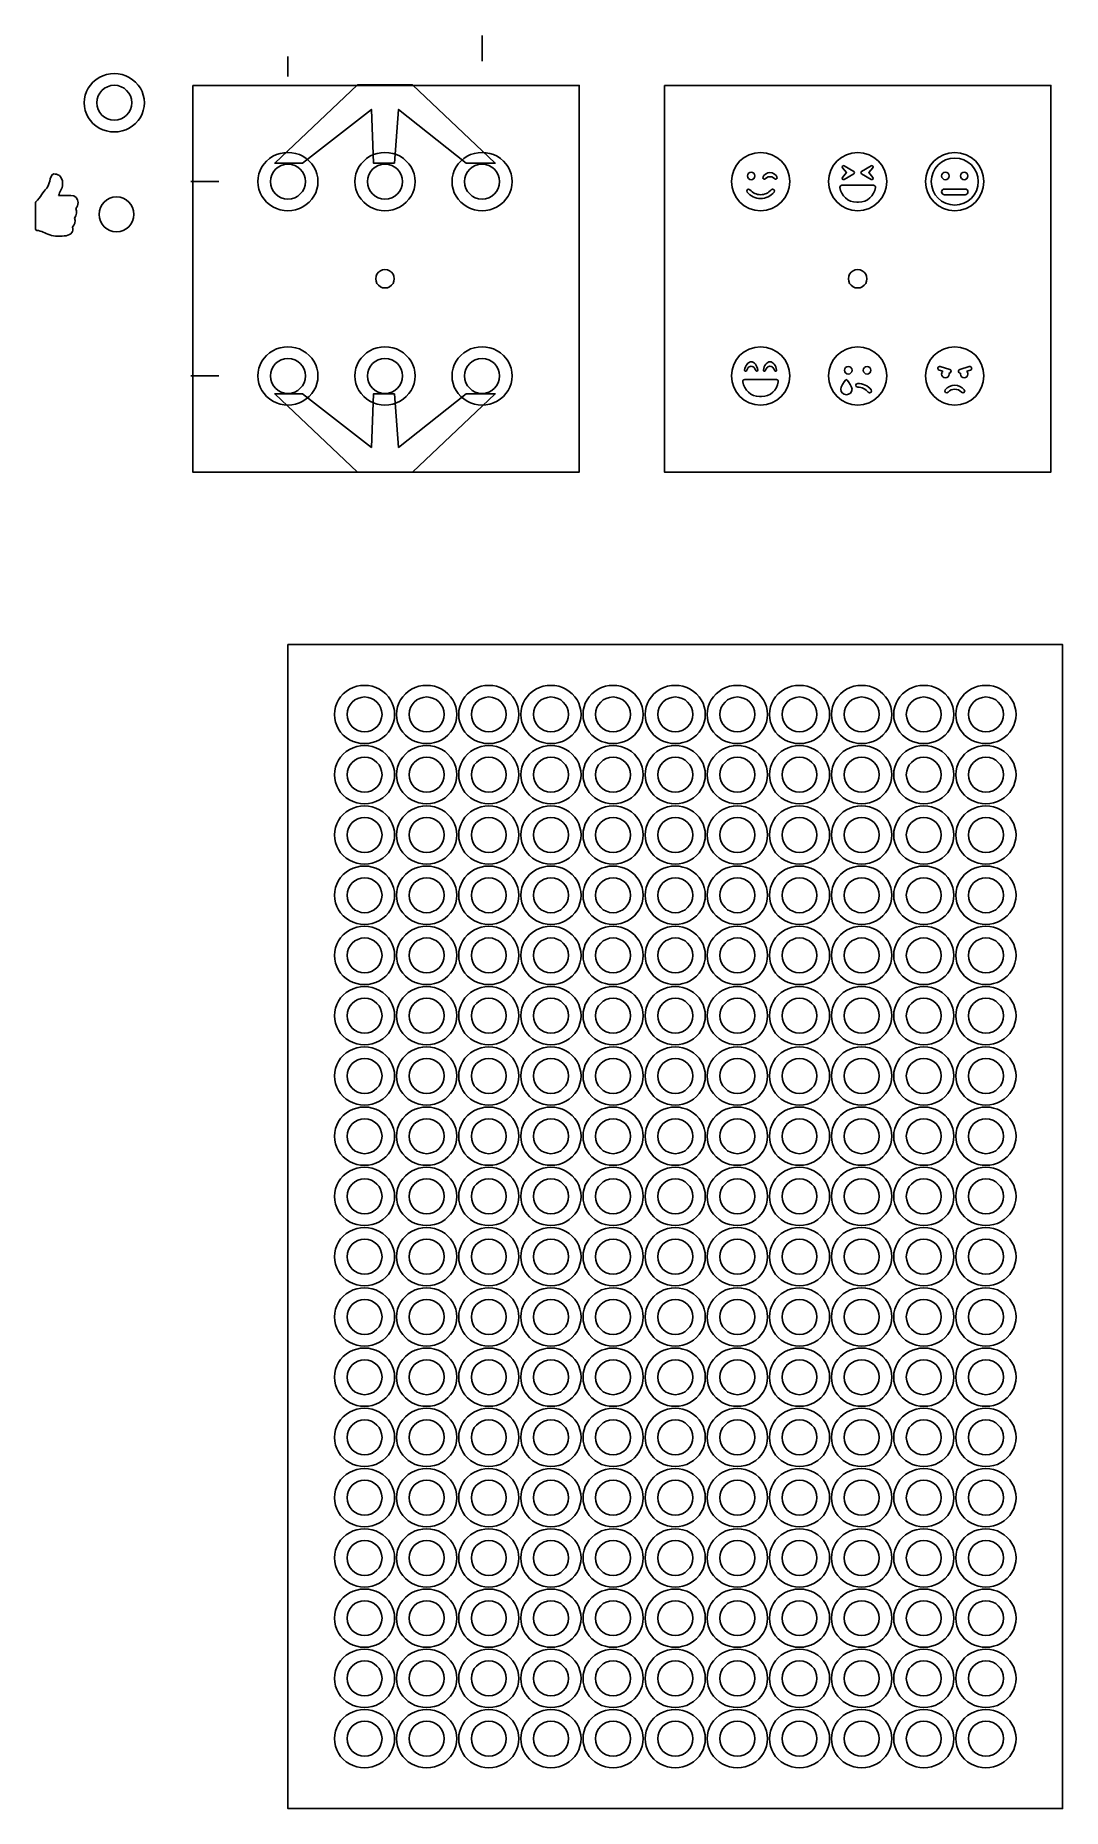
# Model space of a CAD drawing. Extents: x -40 to 224, y -344 to 113.
import ezdxf

# ---------------------------------------------------------------- set-up
doc = ezdxf.new("R2010")
doc.units = 0
doc.layers.add('Capa_1', color=7, linetype='CONTINUOUS')
doc.layers.add('Capa_2', color=7, linetype='CONTINUOUS')

msp = doc.modelspace()

# ---------------------------------------------------------------- linework, layer by layer
at = {"layer": 'Capa_1', "color": 7}
for points in [[(75, 106), (75, 112.58823)], [(25, 102), (25, 107.17647)], [(-33.005551, 74.40332), (-33.005484, 74.40347)], [(0, 75), (7.176468, 75)], [(-40.00555, 62.82022), (-40.00555, 69.50094)], [(-34.045391, 71.44885), (-30.866547, 71.44885)], [(-29.612984, 68.09588), (-29.616484, 68.09188)], [(-34.166828, 60.94828), (-34.255738, 60.94831)], [(0, 25), (7.176468, 25)]]:
    msp.add_lwpolyline(points, dxfattribs=at)
for points in [[(0.519847, 99.74864), (100.01715, 99.74864), (100.01715, 0.25134), (0.519847, 0.25134)], [(42.933765, 99.87908), (21.600183, 79.75322), (28.796371, 79.75322), (46.499954, 93.54614), (47.029121, 79.75322), (52.44171, 79.75322), (53.500043, 93.54614), (70.917635, 79.75322), (78.399816, 79.75322), (57.066751, 99.87908)], [(-11.955512, 95.26523)], [(32.746001, 75.000002)], [(57.746001, 75.000002)], [(82.746001, 75.000002)], [(52.384271, 50)], [(174.092611, 50)], [(32.746001, 25.000002)], [(57.746001, 25.000002)], [(82.746001, 25.000002)], [(42.933765, 0.25), (21.600183, 20.37586), (28.796371, 20.37586), (46.499954, 6.58294), (47.029121, 20.37586), (52.44171, 20.37586), (53.500043, 6.58294), (70.917635, 20.37586), (78.399816, 20.37586), (57.066751, 0.25)], [(25, -44.12762), (224.46117, -44.12762), (224.46117, -343.5888), (25, -343.5888)], [(52.476584, -62.108214)], [(52.476584, -62.108214)], [(68.476584, -62.108214)], [(84.476584, -62.108214)], [(100.476584, -62.108214)], [(116.476584, -62.108214)], [(132.476584, -62.108214)], [(148.476584, -62.108214)], [(164.476584, -62.108214)], [(180.476584, -62.108214)], [(196.476584, -62.108214)], [(212.476584, -62.108214)], [(52.476584, -77.608214)], [(68.476584, -77.608214)], [(84.476584, -77.608214)], [(100.476584, -77.608214)], [(116.476584, -77.608214)], [(132.476584, -77.608214)], [(148.476584, -77.608214)], [(164.476584, -77.608214)], [(180.476584, -77.608214)], [(196.476584, -77.608214)], [(212.476584, -77.608214)], [(52.476584, -93.108214)], [(68.476584, -93.108214)], [(84.476584, -93.108214)], [(100.476584, -93.108214)], [(116.476584, -93.108214)], [(132.476584, -93.108214)], [(148.476584, -93.108214)], [(164.476584, -93.108214)], [(180.476584, -93.108214)], [(196.476584, -93.108214)], [(212.476584, -93.108214)], [(52.476584, -108.608214)], [(68.476584, -108.608214)], [(84.476584, -108.608214)], [(100.476584, -108.608214)], [(116.476584, -108.608214)], [(132.476584, -108.608214)], [(148.476584, -108.608214)], [(164.476584, -108.608214)], [(180.476584, -108.608214)], [(196.476584, -108.608214)], [(212.476584, -108.608214)], [(52.476584, -124.108214)], [(68.476584, -124.108214)], [(84.476584, -124.108214)], [(100.476584, -124.108214)], [(116.476584, -124.108214)], [(132.476584, -124.108214)], [(148.476584, -124.108214)], [(164.476584, -124.108214)], [(180.476584, -124.108214)], [(196.476584, -124.108214)], [(212.476584, -124.108214)], [(52.476584, -139.608214)], [(68.476584, -139.608214)], [(84.476584, -139.608214)], [(100.476584, -139.608214)], [(116.476584, -139.608214)], [(132.476584, -139.608214)], [(148.476584, -139.608214)], [(164.476584, -139.608214)], [(180.476584, -139.608214)], [(196.476584, -139.608214)], [(212.476584, -139.608214)], [(52.476584, -155.108214)], [(68.476584, -155.108214)], [(84.476584, -155.108214)], [(100.476584, -155.108214)], [(116.476584, -155.108214)], [(132.476584, -155.108214)], [(148.476584, -155.108214)], [(164.476584, -155.108214)], [(180.476584, -155.108214)], [(196.476584, -155.108214)], [(212.476584, -155.108214)], [(52.476584, -170.608214)], [(68.476584, -170.608214)], [(84.476584, -170.608214)], [(100.476584, -170.608214)], [(116.476584, -170.608214)], [(132.476584, -170.608214)], [(148.476584, -170.608214)], [(164.476584, -170.608214)], [(180.476584, -170.608214)], [(196.476584, -170.608214)], [(212.476584, -170.608214)], [(52.476584, -186.108214)], [(68.476584, -186.108214)], [(84.476584, -186.108214)], [(100.476584, -186.108214)], [(116.476584, -186.108214)], [(132.476584, -186.108214)], [(148.476584, -186.108214)], [(164.476584, -186.108214)], [(180.476584, -186.108214)], [(196.476584, -186.108214)], [(212.476584, -186.108214)], [(52.476584, -201.608214)], [(68.476584, -201.608214)], [(84.476584, -201.608214)], [(100.476584, -201.608214)], [(116.476584, -201.608214)], [(132.476584, -201.608214)], [(148.476584, -201.608214)], [(164.476584, -201.608214)], [(180.476584, -201.608214)], [(196.476584, -201.608214)], [(212.476584, -201.608214)], [(52.476584, -217.108214)], [(68.476584, -217.108214)], [(84.476584, -217.108214)], [(100.476584, -217.108214)], [(116.476584, -217.108214)], [(132.476584, -217.108214)], [(148.476584, -217.108214)], [(164.476584, -217.108214)], [(180.476584, -217.108214)], [(196.476584, -217.108214)], [(212.476584, -217.108214)], [(52.476584, -232.608214)], [(68.476584, -232.608214)], [(84.476584, -232.608214)], [(100.476584, -232.608214)], [(116.476584, -232.608214)], [(132.476584, -232.608214)], [(148.476584, -232.608214)], [(164.476584, -232.608214)], [(180.476584, -232.608214)], [(196.476584, -232.608214)], [(212.476584, -232.608214)], [(52.476584, -248.108214)], [(68.476584, -248.108214)], [(84.476584, -248.108214)], [(100.476584, -248.108214)], [(116.476584, -248.108214)], [(132.476584, -248.108214)], [(148.476584, -248.108214)], [(164.476584, -248.108214)], [(180.476584, -248.108214)], [(196.476584, -248.108214)], [(212.476584, -248.108214)], [(52.476584, -263.608214)], [(68.476584, -263.608214)], [(84.476584, -263.608214)], [(100.476584, -263.608214)], [(116.476584, -263.608214)], [(132.476584, -263.608214)], [(148.476584, -263.608214)], [(164.476584, -263.608214)], [(180.476584, -263.608214)], [(196.476584, -263.608214)], [(212.476584, -263.608214)], [(52.476584, -279.108214)], [(68.476584, -279.108214)], [(84.476584, -279.108214)], [(100.476584, -279.108214)], [(116.476584, -279.108214)], [(132.476584, -279.108214)], [(148.476584, -279.108214)], [(164.476584, -279.108214)], [(180.476584, -279.108214)], [(196.476584, -279.108214)], [(212.476584, -279.108214)], [(52.476584, -294.608214)], [(68.476584, -294.608214)], [(84.476584, -294.608214)], [(100.476584, -294.608214)], [(116.476584, -294.608214)], [(132.476584, -294.608214)], [(148.476584, -294.608214)], [(164.476584, -294.608214)], [(180.476584, -294.608214)], [(196.476584, -294.608214)], [(212.476584, -294.608214)], [(52.476584, -310.108214)], [(68.476584, -310.108214)], [(84.476584, -310.108214)], [(100.476584, -310.108214)], [(116.476584, -310.108214)], [(132.476584, -310.108214)], [(148.476584, -310.108214)], [(164.476584, -310.108214)], [(180.476584, -310.108214)], [(196.476584, -310.108214)], [(212.476584, -310.108214)], [(52.476584, -325.608214)], [(68.476584, -325.608214)], [(84.476584, -325.608214)], [(100.476584, -325.608214)], [(116.476584, -325.608214)], [(132.476584, -325.608214)], [(148.476584, -325.608214)], [(164.476584, -325.608214)], [(180.476584, -325.608214)], [(196.476584, -325.608214)], [(212.476584, -325.608214)]]:
    msp.add_lwpolyline(points, close=True, dxfattribs=at)
at = {"layer": 'Capa_1', "color": 5}
for points in [[(-15.201513, 95.26523)], [(29.5, 75.000002)], [(54.5, 75.000002)], [(79.5, 75.000002)], [(-14.633478, 66.55122)], [(29.5, 25.000002)], [(54.5, 25.000002)], [(79.5, 25.000002)], [(49.230584, -62.108214)], [(49.230584, -62.108214)], [(65.230584, -62.108214)], [(81.230584, -62.108214)], [(97.230584, -62.108214)], [(113.230584, -62.108214)], [(129.230584, -62.108214)], [(145.230584, -62.108214)], [(161.230584, -62.108214)], [(177.230584, -62.108214)], [(193.230584, -62.108214)], [(209.230584, -62.108214)], [(49.230584, -77.608214)], [(65.230584, -77.608214)], [(81.230584, -77.608214)], [(97.230584, -77.608214)], [(113.230584, -77.608214)], [(129.230584, -77.608214)], [(145.230584, -77.608214)], [(161.230584, -77.608214)], [(177.230584, -77.608214)], [(193.230584, -77.608214)], [(209.230584, -77.608214)], [(49.230584, -93.108214)], [(65.230584, -93.108214)], [(81.230584, -93.108214)], [(97.230584, -93.108214)], [(113.230584, -93.108214)], [(129.230584, -93.108214)], [(145.230584, -93.108214)], [(161.230584, -93.108214)], [(177.230584, -93.108214)], [(193.230584, -93.108214)], [(209.230584, -93.108214)], [(49.230584, -108.608214)], [(65.230584, -108.608214)], [(81.230584, -108.608214)], [(97.230584, -108.608214)], [(113.230584, -108.608214)], [(129.230584, -108.608214)], [(145.230584, -108.608214)], [(161.230584, -108.608214)], [(177.230584, -108.608214)], [(193.230584, -108.608214)], [(209.230584, -108.608214)], [(49.230584, -124.108214)], [(65.230584, -124.108214)], [(81.230584, -124.108214)], [(97.230584, -124.108214)], [(113.230584, -124.108214)], [(129.230584, -124.108214)], [(145.230584, -124.108214)], [(161.230584, -124.108214)], [(177.230584, -124.108214)], [(193.230584, -124.108214)], [(209.230584, -124.108214)], [(49.230584, -139.608214)], [(65.230584, -139.608214)], [(81.230584, -139.608214)], [(97.230584, -139.608214)], [(113.230584, -139.608214)], [(129.230584, -139.608214)], [(145.230584, -139.608214)], [(161.230584, -139.608214)], [(177.230584, -139.608214)], [(193.230584, -139.608214)], [(209.230584, -139.608214)], [(49.230584, -155.108214)], [(65.230584, -155.108214)], [(81.230584, -155.108214)], [(97.230584, -155.108214)], [(113.230584, -155.108214)], [(129.230584, -155.108214)], [(145.230584, -155.108214)], [(161.230584, -155.108214)], [(177.230584, -155.108214)], [(193.230584, -155.108214)], [(209.230584, -155.108214)], [(49.230584, -170.608214)], [(65.230584, -170.608214)], [(81.230584, -170.608214)], [(97.230584, -170.608214)], [(113.230584, -170.608214)], [(129.230584, -170.608214)], [(145.230584, -170.608214)], [(161.230584, -170.608214)], [(177.230584, -170.608214)], [(193.230584, -170.608214)], [(209.230584, -170.608214)], [(49.230584, -186.108214)], [(65.230584, -186.108214)], [(81.230584, -186.108214)], [(97.230584, -186.108214)], [(113.230584, -186.108214)], [(129.230584, -186.108214)], [(145.230584, -186.108214)], [(161.230584, -186.108214)], [(177.230584, -186.108214)], [(193.230584, -186.108214)], [(209.230584, -186.108214)], [(49.230584, -201.608214)], [(65.230584, -201.608214)], [(81.230584, -201.608214)], [(97.230584, -201.608214)], [(113.230584, -201.608214)], [(129.230584, -201.608214)], [(145.230584, -201.608214)], [(161.230584, -201.608214)], [(177.230584, -201.608214)], [(193.230584, -201.608214)], [(209.230584, -201.608214)], [(49.230584, -217.108214)], [(65.230584, -217.108214)], [(81.230584, -217.108214)], [(97.230584, -217.108214)], [(113.230584, -217.108214)], [(129.230584, -217.108214)], [(145.230584, -217.108214)], [(161.230584, -217.108214)], [(177.230584, -217.108214)], [(193.230584, -217.108214)], [(209.230584, -217.108214)], [(49.230584, -232.608214)], [(65.230584, -232.608214)], [(81.230584, -232.608214)], [(97.230584, -232.608214)], [(113.230584, -232.608214)], [(129.230584, -232.608214)], [(145.230584, -232.608214)], [(161.230584, -232.608214)], [(177.230584, -232.608214)], [(193.230584, -232.608214)], [(209.230584, -232.608214)], [(49.230584, -248.108214)], [(65.230584, -248.108214)], [(81.230584, -248.108214)], [(97.230584, -248.108214)], [(113.230584, -248.108214)], [(129.230584, -248.108214)], [(145.230584, -248.108214)], [(161.230584, -248.108214)], [(177.230584, -248.108214)], [(193.230584, -248.108214)], [(209.230584, -248.108214)], [(49.230584, -263.608214)], [(65.230584, -263.608214)], [(81.230584, -263.608214)], [(97.230584, -263.608214)], [(113.230584, -263.608214)], [(129.230584, -263.608214)], [(145.230584, -263.608214)], [(161.230584, -263.608214)], [(177.230584, -263.608214)], [(193.230584, -263.608214)], [(209.230584, -263.608214)], [(49.230584, -279.108214)], [(65.230584, -279.108214)], [(81.230584, -279.108214)], [(97.230584, -279.108214)], [(113.230584, -279.108214)], [(129.230584, -279.108214)], [(145.230584, -279.108214)], [(161.230584, -279.108214)], [(177.230584, -279.108214)], [(193.230584, -279.108214)], [(209.230584, -279.108214)], [(49.230584, -294.608214)], [(65.230584, -294.608214)], [(81.230584, -294.608214)], [(97.230584, -294.608214)], [(113.230584, -294.608214)], [(129.230584, -294.608214)], [(145.230584, -294.608214)], [(161.230584, -294.608214)], [(177.230584, -294.608214)], [(193.230584, -294.608214)], [(209.230584, -294.608214)], [(49.230584, -310.108214)], [(65.230584, -310.108214)], [(81.230584, -310.108214)], [(97.230584, -310.108214)], [(113.230584, -310.108214)], [(129.230584, -310.108214)], [(145.230584, -310.108214)], [(161.230584, -310.108214)], [(177.230584, -310.108214)], [(193.230584, -310.108214)], [(209.230584, -310.108214)], [(49.230584, -325.608214)], [(65.230584, -325.608214)], [(81.230584, -325.608214)], [(97.230584, -325.608214)], [(113.230584, -325.608214)], [(129.230584, -325.608214)], [(145.230584, -325.608214)], [(161.230584, -325.608214)], [(177.230584, -325.608214)], [(193.230584, -325.608214)], [(209.230584, -325.608214)]]:
    msp.add_lwpolyline(points, close=True, dxfattribs=at)
at = {"layer": 'Capa_1', "color": 7}
for points in [[(-27.447514, 95.26523), (-27.447514, 97.943293), (-25.971134, 100.417926), (-23.574513, 101.756957)], [(-23.574513, 101.756957), (-21.177892, 103.095989), (-18.225134, 103.095989), (-15.828513, 101.756957)], [(-15.828513, 101.756957), (-13.431892, 100.417926), (-11.955512, 97.943293), (-11.955512, 95.26523)], [(-23.574513, 88.773503), (-25.971134, 90.112534), (-27.447514, 92.587167), (-27.447514, 95.26523)], [(-11.955512, 95.26523), (-11.955512, 92.587167), (-13.431892, 90.112534), (-15.828513, 88.773503)], [(-15.828513, 88.773503), (-18.225134, 87.434471), (-21.177892, 87.434471), (-23.574513, 88.773503)], [(21.127, 81.491729), (23.523621, 82.830761), (26.476379, 82.830761), (28.873, 81.491729)], [(46.127, 81.491729), (48.523621, 82.830761), (51.476379, 82.830761), (53.873, 81.491729)], [(71.127, 81.491729), (73.523621, 82.830761), (76.476379, 82.830761), (78.873, 81.491729)], [(17.253999, 75.000002), (17.253999, 77.678065), (18.730379, 80.152698), (21.127, 81.491729)], [(28.873, 81.491729), (31.269621, 80.152698), (32.746001, 77.678065), (32.746001, 75.000002)], [(42.253999, 75.000002), (42.253999, 77.678065), (43.730379, 80.152698), (46.127, 81.491729)], [(53.873, 81.491729), (56.269621, 80.152698), (57.746001, 77.678065), (57.746001, 75.000002)], [(67.253999, 75.000002), (67.253999, 77.678065), (68.730379, 80.152698), (71.127, 81.491729)], [(78.873, 81.491729), (81.269621, 80.152698), (82.746001, 77.678065), (82.746001, 75.000002)], [(-39.894362, 69.76722), (-38.656421, 70.99047), (-38.124114, 72.28557), (-37.109456, 73.30194)], [(-37.109456, 73.30194), (-36.646832, 73.76544), (-36.478581, 74.46557), (-36.315926, 75.14263)], [(-36.315926, 75.14263), (-36.176957, 75.72079), (-35.88627, 76.94869), (-35.255551, 76.94869)], [(-35.255551, 76.94869), (-34.505551, 76.94869), (-33.005551, 76.69869), (-33.005551, 74.40332)], [(-33.005484, 74.40347), (-33.005484, 73.07797), (-33.817047, 72.33448), (-34.045391, 71.44885)], [(21.127, 68.508275), (18.730379, 69.847306), (17.253999, 72.321939), (17.253999, 75.000002)], [(32.746001, 75.000002), (32.746001, 72.321939), (31.269621, 69.847306), (28.873, 68.508275)], [(46.127, 68.508275), (43.730379, 69.847306), (42.253999, 72.321939), (42.253999, 75.000002)], [(57.746001, 75.000002), (57.746001, 72.321939), (56.269621, 69.847306), (53.873, 68.508275)], [(71.127, 68.508275), (68.730379, 69.847306), (67.253999, 72.321939), (67.253999, 75.000002)], [(82.746001, 75.000002), (82.746001, 72.321939), (81.269621, 69.847306), (78.873, 68.508275)], [(-40.00555, 69.50094), (-40.00555, 69.60094), (-39.96551, 69.69691), (-39.894362, 69.76722)], [(-30.866547, 71.44885), (-29.822891, 71.44885), (-29.01039, 70.58178), (-29.005516, 69.63329)], [(-29.005516, 69.63329), (-29.002916, 69.07272), (-29.241328, 68.46925), (-29.612984, 68.09588)], [(28.873, 68.508275), (26.476379, 67.169243), (23.523621, 67.169243), (21.127, 68.508275)], [(53.873, 68.508275), (51.476379, 67.169243), (48.523621, 67.169243), (46.127, 68.508275)], [(78.873, 68.508275), (76.476379, 67.169243), (73.523621, 67.169243), (71.127, 68.508275)], [(-29.907358, 65.60847), (-29.636077, 64.79925), (-29.909558, 63.80522), (-30.419295, 63.27231)], [(-29.616484, 68.09188), (-29.309109, 67.36259), (-29.359077, 66.34072), (-29.907358, 65.60847)], [(-39.637328, 62.44528), (-39.841707, 62.44928), (-40.00555, 62.61582), (-40.00555, 62.82022)], [(-37.991987, 61.93972), (-38.490643, 62.16156), (-39.142641, 62.43619), (-39.637328, 62.44528)], [(-34.255738, 60.94831), (-35.764707, 60.94876), (-36.999675, 61.49825), (-37.991987, 61.93972)], [(-30.611421, 61.87756), (-31.249234, 60.96119), (-32.830046, 60.94828), (-34.166828, 60.94828)], [(-30.419295, 63.27231), (-30.284983, 62.72237), (-30.349175, 62.25435), (-30.611421, 61.87756)], [(47.615729, 50), (47.615729, 50.851818), (48.070168, 51.63893), (48.807864, 52.064839)], [(48.807864, 52.064839), (49.54556, 52.490748), (50.45444, 52.490748), (51.192136, 52.064839)], [(51.192136, 52.064839), (51.929832, 51.63893), (52.384271, 50.851818), (52.384271, 50)], [(169.324069, 50), (169.324069, 50.851818), (169.778508, 51.63893), (170.516204, 52.064839)], [(170.516204, 52.064839), (171.2539, 52.490748), (172.16278, 52.490748), (172.900476, 52.064839)], [(172.900476, 52.064839), (173.638172, 51.63893), (174.092611, 50.851818), (174.092611, 50)], [(48.807864, 47.935161), (48.070168, 48.36107), (47.615729, 49.148182), (47.615729, 50)], [(51.192136, 47.935161), (50.45444, 47.509252), (49.54556, 47.509252), (48.807864, 47.935161)], [(52.384271, 50), (52.384271, 49.148182), (51.929832, 48.36107), (51.192136, 47.935161)], [(170.516204, 47.935161), (169.778508, 48.36107), (169.324069, 49.148182), (169.324069, 50)], [(172.900476, 47.935161), (172.16278, 47.509252), (171.2539, 47.509252), (170.516204, 47.935161)], [(174.092611, 50), (174.092611, 49.148182), (173.638172, 48.36107), (172.900476, 47.935161)], [(21.127, 31.491729), (23.523621, 32.830761), (26.476379, 32.830761), (28.873, 31.491729)], [(46.127, 31.491729), (48.523621, 32.830761), (51.476379, 32.830761), (53.873, 31.491729)], [(71.127, 31.491729), (73.523621, 32.830761), (76.476379, 32.830761), (78.873, 31.491729)], [(17.253999, 25.000002), (17.253999, 27.678065), (18.730379, 30.152698), (21.127, 31.491729)], [(28.873, 31.491729), (31.269621, 30.152698), (32.746001, 27.678065), (32.746001, 25.000002)], [(42.253999, 25.000002), (42.253999, 27.678065), (43.730379, 30.152698), (46.127, 31.491729)], [(53.873, 31.491729), (56.269621, 30.152698), (57.746001, 27.678065), (57.746001, 25.000002)], [(67.253999, 25.000002), (67.253999, 27.678065), (68.730379, 30.152698), (71.127, 31.491729)], [(78.873, 31.491729), (81.269621, 30.152698), (82.746001, 27.678065), (82.746001, 25.000002)], [(21.127, 18.508275), (18.730379, 19.847306), (17.253999, 22.321939), (17.253999, 25.000002)], [(32.746001, 25.000002), (32.746001, 22.321939), (31.269621, 19.847306), (28.873, 18.508275)], [(46.127, 18.508275), (43.730379, 19.847306), (42.253999, 22.321939), (42.253999, 25.000002)], [(57.746001, 25.000002), (57.746001, 22.321939), (56.269621, 19.847306), (53.873, 18.508275)], [(71.127, 18.508275), (68.730379, 19.847306), (67.253999, 22.321939), (67.253999, 25.000002)], [(82.746001, 25.000002), (82.746001, 22.321939), (81.269621, 19.847306), (78.873, 18.508275)], [(28.873, 18.508275), (26.476379, 17.169243), (23.523621, 17.169243), (21.127, 18.508275)], [(53.873, 18.508275), (51.476379, 17.169243), (48.523621, 17.169243), (46.127, 18.508275)], [(78.873, 18.508275), (76.476379, 17.169243), (73.523621, 17.169243), (71.127, 18.508275)], [(40.857583, -55.616486), (43.254204, -54.277455), (46.206963, -54.277455), (48.603584, -55.616486)], [(40.857583, -55.616486), (43.254204, -54.277455), (46.206963, -54.277455), (48.603584, -55.616486)], [(56.857583, -55.616486), (59.254204, -54.277455), (62.206963, -54.277455), (64.603584, -55.616486)], [(72.857583, -55.616486), (75.254204, -54.277455), (78.206963, -54.277455), (80.603584, -55.616486)], [(88.857583, -55.616486), (91.254204, -54.277455), (94.206963, -54.277455), (96.603584, -55.616486)], [(104.857583, -55.616486), (107.254204, -54.277455), (110.206963, -54.277455), (112.603584, -55.616486)], [(120.857583, -55.616486), (123.254204, -54.277455), (126.206963, -54.277455), (128.603584, -55.616486)], [(136.857583, -55.616486), (139.254204, -54.277455), (142.206963, -54.277455), (144.603584, -55.616486)], [(152.857583, -55.616486), (155.254204, -54.277455), (158.206963, -54.277455), (160.603584, -55.616486)], [(168.857583, -55.616486), (171.254204, -54.277455), (174.206963, -54.277455), (176.603584, -55.616486)], [(184.857583, -55.616486), (187.254204, -54.277455), (190.206963, -54.277455), (192.603584, -55.616486)], [(200.857583, -55.616486), (203.254204, -54.277455), (206.206963, -54.277455), (208.603584, -55.616486)], [(36.984583, -62.108214), (36.984583, -59.43015), (38.460962, -56.955518), (40.857583, -55.616486)], [(36.984583, -62.108214), (36.984583, -59.43015), (38.460962, -56.955518), (40.857583, -55.616486)], [(48.603584, -55.616486), (51.000205, -56.955518), (52.476584, -59.43015), (52.476584, -62.108214)], [(48.603584, -55.616486), (51.000205, -56.955518), (52.476584, -59.43015), (52.476584, -62.108214)], [(52.984583, -62.108214), (52.984583, -59.43015), (54.460962, -56.955518), (56.857583, -55.616486)], [(64.603584, -55.616486), (67.000205, -56.955518), (68.476584, -59.43015), (68.476584, -62.108214)], [(68.984583, -62.108214), (68.984583, -59.43015), (70.460962, -56.955518), (72.857583, -55.616486)], [(80.603584, -55.616486), (83.000205, -56.955518), (84.476584, -59.43015), (84.476584, -62.108214)], [(84.984583, -62.108214), (84.984583, -59.43015), (86.460962, -56.955518), (88.857583, -55.616486)], [(96.603584, -55.616486), (99.000205, -56.955518), (100.476584, -59.43015), (100.476584, -62.108214)], [(100.984583, -62.108214), (100.984583, -59.43015), (102.460962, -56.955518), (104.857583, -55.616486)], [(112.603584, -55.616486), (115.000205, -56.955518), (116.476584, -59.43015), (116.476584, -62.108214)], [(116.984583, -62.108214), (116.984583, -59.43015), (118.460962, -56.955518), (120.857583, -55.616486)], [(128.603584, -55.616486), (131.000205, -56.955518), (132.476584, -59.43015), (132.476584, -62.108214)], [(132.984583, -62.108214), (132.984583, -59.43015), (134.460962, -56.955518), (136.857583, -55.616486)], [(144.603584, -55.616486), (147.000205, -56.955518), (148.476584, -59.43015), (148.476584, -62.108214)], [(148.984583, -62.108214), (148.984583, -59.43015), (150.460962, -56.955518), (152.857583, -55.616486)], [(160.603584, -55.616486), (163.000205, -56.955518), (164.476584, -59.43015), (164.476584, -62.108214)], [(164.984583, -62.108214), (164.984583, -59.43015), (166.460962, -56.955518), (168.857583, -55.616486)], [(176.603584, -55.616486), (179.000205, -56.955518), (180.476584, -59.43015), (180.476584, -62.108214)], [(180.984583, -62.108214), (180.984583, -59.43015), (182.460962, -56.955518), (184.857583, -55.616486)], [(192.603584, -55.616486), (195.000205, -56.955518), (196.476584, -59.43015), (196.476584, -62.108214)], [(196.984583, -62.108214), (196.984583, -59.43015), (198.460962, -56.955518), (200.857583, -55.616486)], [(208.603584, -55.616486), (211.000205, -56.955518), (212.476584, -59.43015), (212.476584, -62.108214)], [(40.857583, -68.599941), (38.460962, -67.260909), (36.984583, -64.786277), (36.984583, -62.108214)], [(40.857583, -68.599941), (38.460962, -67.260909), (36.984583, -64.786277), (36.984583, -62.108214)], [(52.476584, -62.108214), (52.476584, -64.786277), (51.000205, -67.260909), (48.603584, -68.599941)], [(52.476584, -62.108214), (52.476584, -64.786277), (51.000205, -67.260909), (48.603584, -68.599941)], [(56.857583, -68.599941), (54.460962, -67.260909), (52.984583, -64.786277), (52.984583, -62.108214)], [(68.476584, -62.108214), (68.476584, -64.786277), (67.000205, -67.260909), (64.603584, -68.599941)], [(72.857583, -68.599941), (70.460962, -67.260909), (68.984583, -64.786277), (68.984583, -62.108214)], [(84.476584, -62.108214), (84.476584, -64.786277), (83.000205, -67.260909), (80.603584, -68.599941)], [(88.857583, -68.599941), (86.460962, -67.260909), (84.984583, -64.786277), (84.984583, -62.108214)], [(100.476584, -62.108214), (100.476584, -64.786277), (99.000205, -67.260909), (96.603584, -68.599941)], [(104.857583, -68.599941), (102.460962, -67.260909), (100.984583, -64.786277), (100.984583, -62.108214)], [(116.476584, -62.108214), (116.476584, -64.786277), (115.000205, -67.260909), (112.603584, -68.599941)], [(120.857583, -68.599941), (118.460962, -67.260909), (116.984583, -64.786277), (116.984583, -62.108214)], [(132.476584, -62.108214), (132.476584, -64.786277), (131.000205, -67.260909), (128.603584, -68.599941)], [(136.857583, -68.599941), (134.460962, -67.260909), (132.984583, -64.786277), (132.984583, -62.108214)], [(148.476584, -62.108214), (148.476584, -64.786277), (147.000205, -67.260909), (144.603584, -68.599941)], [(152.857583, -68.599941), (150.460962, -67.260909), (148.984583, -64.786277), (148.984583, -62.108214)], [(164.476584, -62.108214), (164.476584, -64.786277), (163.000205, -67.260909), (160.603584, -68.599941)], [(168.857583, -68.599941), (166.460962, -67.260909), (164.984583, -64.786277), (164.984583, -62.108214)], [(180.476584, -62.108214), (180.476584, -64.786277), (179.000205, -67.260909), (176.603584, -68.599941)], [(184.857583, -68.599941), (182.460962, -67.260909), (180.984583, -64.786277), (180.984583, -62.108214)], [(196.476584, -62.108214), (196.476584, -64.786277), (195.000205, -67.260909), (192.603584, -68.599941)], [(200.857583, -68.599941), (198.460962, -67.260909), (196.984583, -64.786277), (196.984583, -62.108214)], [(212.476584, -62.108214), (212.476584, -64.786277), (211.000205, -67.260909), (208.603584, -68.599941)], [(36.984583, -77.608214), (36.984583, -74.93015), (38.460962, -72.455518), (40.857583, -71.116486)], [(48.603584, -68.599941), (46.206963, -69.938972), (43.254204, -69.938972), (40.857583, -68.599941)], [(48.603584, -68.599941), (46.206963, -69.938972), (43.254204, -69.938972), (40.857583, -68.599941)], [(40.857583, -71.116486), (43.254204, -69.777455), (46.206963, -69.777455), (48.603584, -71.116486)], [(48.603584, -71.116486), (51.000205, -72.455518), (52.476584, -74.93015), (52.476584, -77.608214)], [(52.984583, -77.608214), (52.984583, -74.93015), (54.460962, -72.455518), (56.857583, -71.116486)], [(64.603584, -68.599941), (62.206963, -69.938972), (59.254204, -69.938972), (56.857583, -68.599941)], [(56.857583, -71.116486), (59.254204, -69.777455), (62.206963, -69.777455), (64.603584, -71.116486)], [(64.603584, -71.116486), (67.000205, -72.455518), (68.476584, -74.93015), (68.476584, -77.608214)], [(68.984583, -77.608214), (68.984583, -74.93015), (70.460962, -72.455518), (72.857583, -71.116486)], [(80.603584, -68.599941), (78.206963, -69.938972), (75.254204, -69.938972), (72.857583, -68.599941)], [(72.857583, -71.116486), (75.254204, -69.777455), (78.206963, -69.777455), (80.603584, -71.116486)], [(80.603584, -71.116486), (83.000205, -72.455518), (84.476584, -74.93015), (84.476584, -77.608214)], [(84.984583, -77.608214), (84.984583, -74.93015), (86.460962, -72.455518), (88.857583, -71.116486)], [(96.603584, -68.599941), (94.206963, -69.938972), (91.254204, -69.938972), (88.857583, -68.599941)], [(88.857583, -71.116486), (91.254204, -69.777455), (94.206963, -69.777455), (96.603584, -71.116486)], [(96.603584, -71.116486), (99.000205, -72.455518), (100.476584, -74.93015), (100.476584, -77.608214)], [(100.984583, -77.608214), (100.984583, -74.93015), (102.460962, -72.455518), (104.857583, -71.116486)], [(112.603584, -68.599941), (110.206963, -69.938972), (107.254204, -69.938972), (104.857583, -68.599941)], [(104.857583, -71.116486), (107.254204, -69.777455), (110.206963, -69.777455), (112.603584, -71.116486)], [(112.603584, -71.116486), (115.000205, -72.455518), (116.476584, -74.93015), (116.476584, -77.608214)], [(116.984583, -77.608214), (116.984583, -74.93015), (118.460962, -72.455518), (120.857583, -71.116486)], [(128.603584, -68.599941), (126.206963, -69.938972), (123.254204, -69.938972), (120.857583, -68.599941)], [(120.857583, -71.116486), (123.254204, -69.777455), (126.206963, -69.777455), (128.603584, -71.116486)], [(128.603584, -71.116486), (131.000205, -72.455518), (132.476584, -74.93015), (132.476584, -77.608214)], [(132.984583, -77.608214), (132.984583, -74.93015), (134.460962, -72.455518), (136.857583, -71.116486)], [(144.603584, -68.599941), (142.206963, -69.938972), (139.254204, -69.938972), (136.857583, -68.599941)], [(136.857583, -71.116486), (139.254204, -69.777455), (142.206963, -69.777455), (144.603584, -71.116486)], [(144.603584, -71.116486), (147.000205, -72.455518), (148.476584, -74.93015), (148.476584, -77.608214)], [(148.984583, -77.608214), (148.984583, -74.93015), (150.460962, -72.455518), (152.857583, -71.116486)], [(160.603584, -68.599941), (158.206963, -69.938972), (155.254204, -69.938972), (152.857583, -68.599941)], [(152.857583, -71.116486), (155.254204, -69.777455), (158.206963, -69.777455), (160.603584, -71.116486)], [(160.603584, -71.116486), (163.000205, -72.455518), (164.476584, -74.93015), (164.476584, -77.608214)], [(164.984583, -77.608214), (164.984583, -74.93015), (166.460962, -72.455518), (168.857583, -71.116486)], [(176.603584, -68.599941), (174.206963, -69.938972), (171.254204, -69.938972), (168.857583, -68.599941)], [(168.857583, -71.116486), (171.254204, -69.777455), (174.206963, -69.777455), (176.603584, -71.116486)], [(176.603584, -71.116486), (179.000205, -72.455518), (180.476584, -74.93015), (180.476584, -77.608214)], [(180.984583, -77.608214), (180.984583, -74.93015), (182.460962, -72.455518), (184.857583, -71.116486)], [(192.603584, -68.599941), (190.206963, -69.938972), (187.254204, -69.938972), (184.857583, -68.599941)], [(184.857583, -71.116486), (187.254204, -69.777455), (190.206963, -69.777455), (192.603584, -71.116486)], [(192.603584, -71.116486), (195.000205, -72.455518), (196.476584, -74.93015), (196.476584, -77.608214)], [(196.984583, -77.608214), (196.984583, -74.93015), (198.460962, -72.455518), (200.857583, -71.116486)], [(208.603584, -68.599941), (206.206963, -69.938972), (203.254204, -69.938972), (200.857583, -68.599941)], [(200.857583, -71.116486), (203.254204, -69.777455), (206.206963, -69.777455), (208.603584, -71.116486)], [(208.603584, -71.116486), (211.000205, -72.455518), (212.476584, -74.93015), (212.476584, -77.608214)], [(40.857583, -84.099941), (38.460962, -82.760909), (36.984583, -80.286277), (36.984583, -77.608214)], [(52.476584, -77.608214), (52.476584, -80.286277), (51.000205, -82.760909), (48.603584, -84.099941)], [(56.857583, -84.099941), (54.460962, -82.760909), (52.984583, -80.286277), (52.984583, -77.608214)], [(68.476584, -77.608214), (68.476584, -80.286277), (67.000205, -82.760909), (64.603584, -84.099941)], [(72.857583, -84.099941), (70.460962, -82.760909), (68.984583, -80.286277), (68.984583, -77.608214)], [(84.476584, -77.608214), (84.476584, -80.286277), (83.000205, -82.760909), (80.603584, -84.099941)], [(88.857583, -84.099941), (86.460962, -82.760909), (84.984583, -80.286277), (84.984583, -77.608214)], [(100.476584, -77.608214), (100.476584, -80.286277), (99.000205, -82.760909), (96.603584, -84.099941)], [(104.857583, -84.099941), (102.460962, -82.760909), (100.984583, -80.286277), (100.984583, -77.608214)], [(116.476584, -77.608214), (116.476584, -80.286277), (115.000205, -82.760909), (112.603584, -84.099941)], [(120.857583, -84.099941), (118.460962, -82.760909), (116.984583, -80.286277), (116.984583, -77.608214)], [(132.476584, -77.608214), (132.476584, -80.286277), (131.000205, -82.760909), (128.603584, -84.099941)], [(136.857583, -84.099941), (134.460962, -82.760909), (132.984583, -80.286277), (132.984583, -77.608214)], [(148.476584, -77.608214), (148.476584, -80.286277), (147.000205, -82.760909), (144.603584, -84.099941)], [(152.857583, -84.099941), (150.460962, -82.760909), (148.984583, -80.286277), (148.984583, -77.608214)], [(164.476584, -77.608214), (164.476584, -80.286277), (163.000205, -82.760909), (160.603584, -84.099941)], [(168.857583, -84.099941), (166.460962, -82.760909), (164.984583, -80.286277), (164.984583, -77.608214)], [(180.476584, -77.608214), (180.476584, -80.286277), (179.000205, -82.760909), (176.603584, -84.099941)], [(184.857583, -84.099941), (182.460962, -82.760909), (180.984583, -80.286277), (180.984583, -77.608214)], [(196.476584, -77.608214), (196.476584, -80.286277), (195.000205, -82.760909), (192.603584, -84.099941)], [(200.857583, -84.099941), (198.460962, -82.760909), (196.984583, -80.286277), (196.984583, -77.608214)], [(212.476584, -77.608214), (212.476584, -80.286277), (211.000205, -82.760909), (208.603584, -84.099941)], [(36.984583, -93.108214), (36.984583, -90.43015), (38.460962, -87.955518), (40.857583, -86.616486)], [(48.603584, -84.099941), (46.206963, -85.438972), (43.254204, -85.438972), (40.857583, -84.099941)], [(40.857583, -86.616486), (43.254204, -85.277455), (46.206963, -85.277455), (48.603584, -86.616486)], [(48.603584, -86.616486), (51.000205, -87.955518), (52.476584, -90.43015), (52.476584, -93.108214)], [(52.984583, -93.108214), (52.984583, -90.43015), (54.460962, -87.955518), (56.857583, -86.616486)], [(64.603584, -84.099941), (62.206963, -85.438972), (59.254204, -85.438972), (56.857583, -84.099941)], [(56.857583, -86.616486), (59.254204, -85.277455), (62.206963, -85.277455), (64.603584, -86.616486)], [(64.603584, -86.616486), (67.000205, -87.955518), (68.476584, -90.43015), (68.476584, -93.108214)], [(68.984583, -93.108214), (68.984583, -90.43015), (70.460962, -87.955518), (72.857583, -86.616486)], [(80.603584, -84.099941), (78.206963, -85.438972), (75.254204, -85.438972), (72.857583, -84.099941)], [(72.857583, -86.616486), (75.254204, -85.277455), (78.206963, -85.277455), (80.603584, -86.616486)], [(80.603584, -86.616486), (83.000205, -87.955518), (84.476584, -90.43015), (84.476584, -93.108214)], [(84.984583, -93.108214), (84.984583, -90.43015), (86.460962, -87.955518), (88.857583, -86.616486)], [(96.603584, -84.099941), (94.206963, -85.438972), (91.254204, -85.438972), (88.857583, -84.099941)], [(88.857583, -86.616486), (91.254204, -85.277455), (94.206963, -85.277455), (96.603584, -86.616486)], [(96.603584, -86.616486), (99.000205, -87.955518), (100.476584, -90.43015), (100.476584, -93.108214)], [(100.984583, -93.108214), (100.984583, -90.43015), (102.460962, -87.955518), (104.857583, -86.616486)], [(112.603584, -84.099941), (110.206963, -85.438972), (107.254204, -85.438972), (104.857583, -84.099941)], [(104.857583, -86.616486), (107.254204, -85.277455), (110.206963, -85.277455), (112.603584, -86.616486)], [(112.603584, -86.616486), (115.000205, -87.955518), (116.476584, -90.43015), (116.476584, -93.108214)], [(116.984583, -93.108214), (116.984583, -90.43015), (118.460962, -87.955518), (120.857583, -86.616486)], [(128.603584, -84.099941), (126.206963, -85.438972), (123.254204, -85.438972), (120.857583, -84.099941)], [(120.857583, -86.616486), (123.254204, -85.277455), (126.206963, -85.277455), (128.603584, -86.616486)], [(128.603584, -86.616486), (131.000205, -87.955518), (132.476584, -90.43015), (132.476584, -93.108214)], [(132.984583, -93.108214), (132.984583, -90.43015), (134.460962, -87.955518), (136.857583, -86.616486)], [(144.603584, -84.099941), (142.206963, -85.438972), (139.254204, -85.438972), (136.857583, -84.099941)], [(136.857583, -86.616486), (139.254204, -85.277455), (142.206963, -85.277455), (144.603584, -86.616486)], [(144.603584, -86.616486), (147.000205, -87.955518), (148.476584, -90.43015), (148.476584, -93.108214)], [(148.984583, -93.108214), (148.984583, -90.43015), (150.460962, -87.955518), (152.857583, -86.616486)], [(160.603584, -84.099941), (158.206963, -85.438972), (155.254204, -85.438972), (152.857583, -84.099941)], [(152.857583, -86.616486), (155.254204, -85.277455), (158.206963, -85.277455), (160.603584, -86.616486)], [(160.603584, -86.616486), (163.000205, -87.955518), (164.476584, -90.43015), (164.476584, -93.108214)], [(164.984583, -93.108214), (164.984583, -90.43015), (166.460962, -87.955518), (168.857583, -86.616486)], [(176.603584, -84.099941), (174.206963, -85.438972), (171.254204, -85.438972), (168.857583, -84.099941)], [(168.857583, -86.616486), (171.254204, -85.277455), (174.206963, -85.277455), (176.603584, -86.616486)], [(176.603584, -86.616486), (179.000205, -87.955518), (180.476584, -90.43015), (180.476584, -93.108214)], [(180.984583, -93.108214), (180.984583, -90.43015), (182.460962, -87.955518), (184.857583, -86.616486)], [(192.603584, -84.099941), (190.206963, -85.438972), (187.254204, -85.438972), (184.857583, -84.099941)], [(184.857583, -86.616486), (187.254204, -85.277455), (190.206963, -85.277455), (192.603584, -86.616486)], [(192.603584, -86.616486), (195.000205, -87.955518), (196.476584, -90.43015), (196.476584, -93.108214)], [(196.984583, -93.108214), (196.984583, -90.43015), (198.460962, -87.955518), (200.857583, -86.616486)], [(208.603584, -84.099941), (206.206963, -85.438972), (203.254204, -85.438972), (200.857583, -84.099941)], [(200.857583, -86.616486), (203.254204, -85.277455), (206.206963, -85.277455), (208.603584, -86.616486)], [(208.603584, -86.616486), (211.000205, -87.955518), (212.476584, -90.43015), (212.476584, -93.108214)], [(40.857583, -99.599941), (38.460962, -98.260909), (36.984583, -95.786277), (36.984583, -93.108214)], [(52.476584, -93.108214), (52.476584, -95.786277), (51.000205, -98.260909), (48.603584, -99.599941)], [(56.857583, -99.599941), (54.460962, -98.260909), (52.984583, -95.786277), (52.984583, -93.108214)], [(68.476584, -93.108214), (68.476584, -95.786277), (67.000205, -98.260909), (64.603584, -99.599941)], [(72.857583, -99.599941), (70.460962, -98.260909), (68.984583, -95.786277), (68.984583, -93.108214)], [(84.476584, -93.108214), (84.476584, -95.786277), (83.000205, -98.260909), (80.603584, -99.599941)], [(88.857583, -99.599941), (86.460962, -98.260909), (84.984583, -95.786277), (84.984583, -93.108214)], [(100.476584, -93.108214), (100.476584, -95.786277), (99.000205, -98.260909), (96.603584, -99.599941)], [(104.857583, -99.599941), (102.460962, -98.260909), (100.984583, -95.786277), (100.984583, -93.108214)], [(116.476584, -93.108214), (116.476584, -95.786277), (115.000205, -98.260909), (112.603584, -99.599941)], [(120.857583, -99.599941), (118.460962, -98.260909), (116.984583, -95.786277), (116.984583, -93.108214)], [(132.476584, -93.108214), (132.476584, -95.786277), (131.000205, -98.260909), (128.603584, -99.599941)], [(136.857583, -99.599941), (134.460962, -98.260909), (132.984583, -95.786277), (132.984583, -93.108214)], [(148.476584, -93.108214), (148.476584, -95.786277), (147.000205, -98.260909), (144.603584, -99.599941)], [(152.857583, -99.599941), (150.460962, -98.260909), (148.984583, -95.786277), (148.984583, -93.108214)], [(164.476584, -93.108214), (164.476584, -95.786277), (163.000205, -98.260909), (160.603584, -99.599941)], [(168.857583, -99.599941), (166.460962, -98.260909), (164.984583, -95.786277), (164.984583, -93.108214)], [(180.476584, -93.108214), (180.476584, -95.786277), (179.000205, -98.260909), (176.603584, -99.599941)], [(184.857583, -99.599941), (182.460962, -98.260909), (180.984583, -95.786277), (180.984583, -93.108214)], [(196.476584, -93.108214), (196.476584, -95.786277), (195.000205, -98.260909), (192.603584, -99.599941)], [(200.857583, -99.599941), (198.460962, -98.260909), (196.984583, -95.786277), (196.984583, -93.108214)], [(212.476584, -93.108214), (212.476584, -95.786277), (211.000205, -98.260909), (208.603584, -99.599941)], [(48.603584, -99.599941), (46.206963, -100.938972), (43.254204, -100.938972), (40.857583, -99.599941)], [(64.603584, -99.599941), (62.206963, -100.938972), (59.254204, -100.938972), (56.857583, -99.599941)], [(80.603584, -99.599941), (78.206963, -100.938972), (75.254204, -100.938972), (72.857583, -99.599941)], [(96.603584, -99.599941), (94.206963, -100.938972), (91.254204, -100.938972), (88.857583, -99.599941)], [(112.603584, -99.599941), (110.206963, -100.938972), (107.254204, -100.938972), (104.857583, -99.599941)], [(128.603584, -99.599941), (126.206963, -100.938972), (123.254204, -100.938972), (120.857583, -99.599941)], [(144.603584, -99.599941), (142.206963, -100.938972), (139.254204, -100.938972), (136.857583, -99.599941)], [(160.603584, -99.599941), (158.206963, -100.938972), (155.254204, -100.938972), (152.857583, -99.599941)], [(176.603584, -99.599941), (174.206963, -100.938972), (171.254204, -100.938972), (168.857583, -99.599941)], [(192.603584, -99.599941), (190.206963, -100.938972), (187.254204, -100.938972), (184.857583, -99.599941)], [(208.603584, -99.599941), (206.206963, -100.938972), (203.254204, -100.938972), (200.857583, -99.599941)], [(36.984583, -108.608214), (36.984583, -105.93015), (38.460962, -103.455518), (40.857583, -102.116486)], [(40.857583, -102.116486), (43.254204, -100.777455), (46.206963, -100.777455), (48.603584, -102.116486)], [(48.603584, -102.116486), (51.000205, -103.455518), (52.476584, -105.93015), (52.476584, -108.608214)], [(52.984583, -108.608214), (52.984583, -105.93015), (54.460962, -103.455518), (56.857583, -102.116486)], [(56.857583, -102.116486), (59.254204, -100.777455), (62.206963, -100.777455), (64.603584, -102.116486)], [(64.603584, -102.116486), (67.000205, -103.455518), (68.476584, -105.93015), (68.476584, -108.608214)], [(68.984583, -108.608214), (68.984583, -105.93015), (70.460962, -103.455518), (72.857583, -102.116486)], [(72.857583, -102.116486), (75.254204, -100.777455), (78.206963, -100.777455), (80.603584, -102.116486)], [(80.603584, -102.116486), (83.000205, -103.455518), (84.476584, -105.93015), (84.476584, -108.608214)], [(84.984583, -108.608214), (84.984583, -105.93015), (86.460962, -103.455518), (88.857583, -102.116486)], [(88.857583, -102.116486), (91.254204, -100.777455), (94.206963, -100.777455), (96.603584, -102.116486)], [(96.603584, -102.116486), (99.000205, -103.455518), (100.476584, -105.93015), (100.476584, -108.608214)], [(100.984583, -108.608214), (100.984583, -105.93015), (102.460962, -103.455518), (104.857583, -102.116486)], [(104.857583, -102.116486), (107.254204, -100.777455), (110.206963, -100.777455), (112.603584, -102.116486)], [(112.603584, -102.116486), (115.000205, -103.455518), (116.476584, -105.93015), (116.476584, -108.608214)], [(116.984583, -108.608214), (116.984583, -105.93015), (118.460962, -103.455518), (120.857583, -102.116486)], [(120.857583, -102.116486), (123.254204, -100.777455), (126.206963, -100.777455), (128.603584, -102.116486)], [(128.603584, -102.116486), (131.000205, -103.455518), (132.476584, -105.93015), (132.476584, -108.608214)], [(132.984583, -108.608214), (132.984583, -105.93015), (134.460962, -103.455518), (136.857583, -102.116486)], [(136.857583, -102.116486), (139.254204, -100.777455), (142.206963, -100.777455), (144.603584, -102.116486)], [(144.603584, -102.116486), (147.000205, -103.455518), (148.476584, -105.93015), (148.476584, -108.608214)], [(148.984583, -108.608214), (148.984583, -105.93015), (150.460962, -103.455518), (152.857583, -102.116486)], [(152.857583, -102.116486), (155.254204, -100.777455), (158.206963, -100.777455), (160.603584, -102.116486)], [(160.603584, -102.116486), (163.000205, -103.455518), (164.476584, -105.93015), (164.476584, -108.608214)], [(164.984583, -108.608214), (164.984583, -105.93015), (166.460962, -103.455518), (168.857583, -102.116486)], [(168.857583, -102.116486), (171.254204, -100.777455), (174.206963, -100.777455), (176.603584, -102.116486)], [(176.603584, -102.116486), (179.000205, -103.455518), (180.476584, -105.93015), (180.476584, -108.608214)], [(180.984583, -108.608214), (180.984583, -105.93015), (182.460962, -103.455518), (184.857583, -102.116486)], [(184.857583, -102.116486), (187.254204, -100.777455), (190.206963, -100.777455), (192.603584, -102.116486)], [(192.603584, -102.116486), (195.000205, -103.455518), (196.476584, -105.93015), (196.476584, -108.608214)], [(196.984583, -108.608214), (196.984583, -105.93015), (198.460962, -103.455518), (200.857583, -102.116486)], [(200.857583, -102.116486), (203.254204, -100.777455), (206.206963, -100.777455), (208.603584, -102.116486)], [(208.603584, -102.116486), (211.000205, -103.455518), (212.476584, -105.93015), (212.476584, -108.608214)], [(40.857583, -115.099941), (38.460962, -113.760909), (36.984583, -111.286277), (36.984583, -108.608214)], [(52.476584, -108.608214), (52.476584, -111.286277), (51.000205, -113.760909), (48.603584, -115.099941)], [(56.857583, -115.099941), (54.460962, -113.760909), (52.984583, -111.286277), (52.984583, -108.608214)], [(68.476584, -108.608214), (68.476584, -111.286277), (67.000205, -113.760909), (64.603584, -115.099941)], [(72.857583, -115.099941), (70.460962, -113.760909), (68.984583, -111.286277), (68.984583, -108.608214)], [(84.476584, -108.608214), (84.476584, -111.286277), (83.000205, -113.760909), (80.603584, -115.099941)], [(88.857583, -115.099941), (86.460962, -113.760909), (84.984583, -111.286277), (84.984583, -108.608214)], [(100.476584, -108.608214), (100.476584, -111.286277), (99.000205, -113.760909), (96.603584, -115.099941)], [(104.857583, -115.099941), (102.460962, -113.760909), (100.984583, -111.286277), (100.984583, -108.608214)], [(116.476584, -108.608214), (116.476584, -111.286277), (115.000205, -113.760909), (112.603584, -115.099941)], [(120.857583, -115.099941), (118.460962, -113.760909), (116.984583, -111.286277), (116.984583, -108.608214)], [(132.476584, -108.608214), (132.476584, -111.286277), (131.000205, -113.760909), (128.603584, -115.099941)], [(136.857583, -115.099941), (134.460962, -113.760909), (132.984583, -111.286277), (132.984583, -108.608214)], [(148.476584, -108.608214), (148.476584, -111.286277), (147.000205, -113.760909), (144.603584, -115.099941)], [(152.857583, -115.099941), (150.460962, -113.760909), (148.984583, -111.286277), (148.984583, -108.608214)], [(164.476584, -108.608214), (164.476584, -111.286277), (163.000205, -113.760909), (160.603584, -115.099941)], [(168.857583, -115.099941), (166.460962, -113.760909), (164.984583, -111.286277), (164.984583, -108.608214)], [(180.476584, -108.608214), (180.476584, -111.286277), (179.000205, -113.760909), (176.603584, -115.099941)], [(184.857583, -115.099941), (182.460962, -113.760909), (180.984583, -111.286277), (180.984583, -108.608214)], [(196.476584, -108.608214), (196.476584, -111.286277), (195.000205, -113.760909), (192.603584, -115.099941)], [(200.857583, -115.099941), (198.460962, -113.760909), (196.984583, -111.286277), (196.984583, -108.608214)], [(212.476584, -108.608214), (212.476584, -111.286277), (211.000205, -113.760909), (208.603584, -115.099941)], [(36.984583, -124.108214), (36.984583, -121.43015), (38.460962, -118.955518), (40.857583, -117.616486)], [(48.603584, -115.099941), (46.206963, -116.438972), (43.254204, -116.438972), (40.857583, -115.099941)], [(40.857583, -117.616486), (43.254204, -116.277455), (46.206963, -116.277455), (48.603584, -117.616486)], [(48.603584, -117.616486), (51.000205, -118.955518), (52.476584, -121.43015), (52.476584, -124.108214)], [(52.984583, -124.108214), (52.984583, -121.43015), (54.460962, -118.955518), (56.857583, -117.616486)], [(64.603584, -115.099941), (62.206963, -116.438972), (59.254204, -116.438972), (56.857583, -115.099941)], [(56.857583, -117.616486), (59.254204, -116.277455), (62.206963, -116.277455), (64.603584, -117.616486)], [(64.603584, -117.616486), (67.000205, -118.955518), (68.476584, -121.43015), (68.476584, -124.108214)], [(68.984583, -124.108214), (68.984583, -121.43015), (70.460962, -118.955518), (72.857583, -117.616486)], [(80.603584, -115.099941), (78.206963, -116.438972), (75.254204, -116.438972), (72.857583, -115.099941)], [(72.857583, -117.616486), (75.254204, -116.277455), (78.206963, -116.277455), (80.603584, -117.616486)], [(80.603584, -117.616486), (83.000205, -118.955518), (84.476584, -121.43015), (84.476584, -124.108214)], [(84.984583, -124.108214), (84.984583, -121.43015), (86.460962, -118.955518), (88.857583, -117.616486)], [(96.603584, -115.099941), (94.206963, -116.438972), (91.254204, -116.438972), (88.857583, -115.099941)], [(88.857583, -117.616486), (91.254204, -116.277455), (94.206963, -116.277455), (96.603584, -117.616486)], [(96.603584, -117.616486), (99.000205, -118.955518), (100.476584, -121.43015), (100.476584, -124.108214)], [(100.984583, -124.108214), (100.984583, -121.43015), (102.460962, -118.955518), (104.857583, -117.616486)], [(112.603584, -115.099941), (110.206963, -116.438972), (107.254204, -116.438972), (104.857583, -115.099941)], [(104.857583, -117.616486), (107.254204, -116.277455), (110.206963, -116.277455), (112.603584, -117.616486)], [(112.603584, -117.616486), (115.000205, -118.955518), (116.476584, -121.43015), (116.476584, -124.108214)], [(116.984583, -124.108214), (116.984583, -121.43015), (118.460962, -118.955518), (120.857583, -117.616486)], [(128.603584, -115.099941), (126.206963, -116.438972), (123.254204, -116.438972), (120.857583, -115.099941)], [(120.857583, -117.616486), (123.254204, -116.277455), (126.206963, -116.277455), (128.603584, -117.616486)], [(128.603584, -117.616486), (131.000205, -118.955518), (132.476584, -121.43015), (132.476584, -124.108214)], [(132.984583, -124.108214), (132.984583, -121.43015), (134.460962, -118.955518), (136.857583, -117.616486)], [(144.603584, -115.099941), (142.206963, -116.438972), (139.254204, -116.438972), (136.857583, -115.099941)], [(136.857583, -117.616486), (139.254204, -116.277455), (142.206963, -116.277455), (144.603584, -117.616486)], [(144.603584, -117.616486), (147.000205, -118.955518), (148.476584, -121.43015), (148.476584, -124.108214)], [(148.984583, -124.108214), (148.984583, -121.43015), (150.460962, -118.955518), (152.857583, -117.616486)], [(160.603584, -115.099941), (158.206963, -116.438972), (155.254204, -116.438972), (152.857583, -115.099941)], [(152.857583, -117.616486), (155.254204, -116.277455), (158.206963, -116.277455), (160.603584, -117.616486)], [(160.603584, -117.616486), (163.000205, -118.955518), (164.476584, -121.43015), (164.476584, -124.108214)], [(164.984583, -124.108214), (164.984583, -121.43015), (166.460962, -118.955518), (168.857583, -117.616486)], [(176.603584, -115.099941), (174.206963, -116.438972), (171.254204, -116.438972), (168.857583, -115.099941)], [(168.857583, -117.616486), (171.254204, -116.277455), (174.206963, -116.277455), (176.603584, -117.616486)], [(176.603584, -117.616486), (179.000205, -118.955518), (180.476584, -121.43015), (180.476584, -124.108214)], [(180.984583, -124.108214), (180.984583, -121.43015), (182.460962, -118.955518), (184.857583, -117.616486)], [(192.603584, -115.099941), (190.206963, -116.438972), (187.254204, -116.438972), (184.857583, -115.099941)], [(184.857583, -117.616486), (187.254204, -116.277455), (190.206963, -116.277455), (192.603584, -117.616486)], [(192.603584, -117.616486), (195.000205, -118.955518), (196.476584, -121.43015), (196.476584, -124.108214)], [(196.984583, -124.108214), (196.984583, -121.43015), (198.460962, -118.955518), (200.857583, -117.616486)], [(208.603584, -115.099941), (206.206963, -116.438972), (203.254204, -116.438972), (200.857583, -115.099941)], [(200.857583, -117.616486), (203.254204, -116.277455), (206.206963, -116.277455), (208.603584, -117.616486)], [(208.603584, -117.616486), (211.000205, -118.955518), (212.476584, -121.43015), (212.476584, -124.108214)], [(40.857583, -130.599941), (38.460962, -129.260909), (36.984583, -126.786277), (36.984583, -124.108214)], [(52.476584, -124.108214), (52.476584, -126.786277), (51.000205, -129.260909), (48.603584, -130.599941)], [(56.857583, -130.599941), (54.460962, -129.260909), (52.984583, -126.786277), (52.984583, -124.108214)], [(68.476584, -124.108214), (68.476584, -126.786277), (67.000205, -129.260909), (64.603584, -130.599941)], [(72.857583, -130.599941), (70.460962, -129.260909), (68.984583, -126.786277), (68.984583, -124.108214)], [(84.476584, -124.108214), (84.476584, -126.786277), (83.000205, -129.260909), (80.603584, -130.599941)], [(88.857583, -130.599941), (86.460962, -129.260909), (84.984583, -126.786277), (84.984583, -124.108214)], [(100.476584, -124.108214), (100.476584, -126.786277), (99.000205, -129.260909), (96.603584, -130.599941)], [(104.857583, -130.599941), (102.460962, -129.260909), (100.984583, -126.786277), (100.984583, -124.108214)], [(116.476584, -124.108214), (116.476584, -126.786277), (115.000205, -129.260909), (112.603584, -130.599941)], [(120.857583, -130.599941), (118.460962, -129.260909), (116.984583, -126.786277), (116.984583, -124.108214)], [(132.476584, -124.108214), (132.476584, -126.786277), (131.000205, -129.260909), (128.603584, -130.599941)], [(136.857583, -130.599941), (134.460962, -129.260909), (132.984583, -126.786277), (132.984583, -124.108214)], [(148.476584, -124.108214), (148.476584, -126.786277), (147.000205, -129.260909), (144.603584, -130.599941)], [(152.857583, -130.599941), (150.460962, -129.260909), (148.984583, -126.786277), (148.984583, -124.108214)], [(164.476584, -124.108214), (164.476584, -126.786277), (163.000205, -129.260909), (160.603584, -130.599941)], [(168.857583, -130.599941), (166.460962, -129.260909), (164.984583, -126.786277), (164.984583, -124.108214)], [(180.476584, -124.108214), (180.476584, -126.786277), (179.000205, -129.260909), (176.603584, -130.599941)], [(184.857583, -130.599941), (182.460962, -129.260909), (180.984583, -126.786277), (180.984583, -124.108214)], [(196.476584, -124.108214), (196.476584, -126.786277), (195.000205, -129.260909), (192.603584, -130.599941)], [(200.857583, -130.599941), (198.460962, -129.260909), (196.984583, -126.786277), (196.984583, -124.108214)], [(212.476584, -124.108214), (212.476584, -126.786277), (211.000205, -129.260909), (208.603584, -130.599941)], [(48.603584, -130.599941), (46.206963, -131.938972), (43.254204, -131.938972), (40.857583, -130.599941)], [(40.857583, -133.116486), (43.254204, -131.777455), (46.206963, -131.777455), (48.603584, -133.116486)], [(64.603584, -130.599941), (62.206963, -131.938972), (59.254204, -131.938972), (56.857583, -130.599941)], [(56.857583, -133.116486), (59.254204, -131.777455), (62.206963, -131.777455), (64.603584, -133.116486)], [(80.603584, -130.599941), (78.206963, -131.938972), (75.254204, -131.938972), (72.857583, -130.599941)], [(72.857583, -133.116486), (75.254204, -131.777455), (78.206963, -131.777455), (80.603584, -133.116486)], [(96.603584, -130.599941), (94.206963, -131.938972), (91.254204, -131.938972), (88.857583, -130.599941)], [(88.857583, -133.116486), (91.254204, -131.777455), (94.206963, -131.777455), (96.603584, -133.116486)], [(112.603584, -130.599941), (110.206963, -131.938972), (107.254204, -131.938972), (104.857583, -130.599941)], [(104.857583, -133.116486), (107.254204, -131.777455), (110.206963, -131.777455), (112.603584, -133.116486)], [(128.603584, -130.599941), (126.206963, -131.938972), (123.254204, -131.938972), (120.857583, -130.599941)], [(120.857583, -133.116486), (123.254204, -131.777455), (126.206963, -131.777455), (128.603584, -133.116486)], [(144.603584, -130.599941), (142.206963, -131.938972), (139.254204, -131.938972), (136.857583, -130.599941)], [(136.857583, -133.116486), (139.254204, -131.777455), (142.206963, -131.777455), (144.603584, -133.116486)], [(160.603584, -130.599941), (158.206963, -131.938972), (155.254204, -131.938972), (152.857583, -130.599941)], [(152.857583, -133.116486), (155.254204, -131.777455), (158.206963, -131.777455), (160.603584, -133.116486)], [(176.603584, -130.599941), (174.206963, -131.938972), (171.254204, -131.938972), (168.857583, -130.599941)], [(168.857583, -133.116486), (171.254204, -131.777455), (174.206963, -131.777455), (176.603584, -133.116486)], [(192.603584, -130.599941), (190.206963, -131.938972), (187.254204, -131.938972), (184.857583, -130.599941)], [(184.857583, -133.116486), (187.254204, -131.777455), (190.206963, -131.777455), (192.603584, -133.116486)], [(208.603584, -130.599941), (206.206963, -131.938972), (203.254204, -131.938972), (200.857583, -130.599941)], [(200.857583, -133.116486), (203.254204, -131.777455), (206.206963, -131.777455), (208.603584, -133.116486)], [(36.984583, -139.608214), (36.984583, -136.93015), (38.460962, -134.455518), (40.857583, -133.116486)], [(48.603584, -133.116486), (51.000205, -134.455518), (52.476584, -136.93015), (52.476584, -139.608214)], [(52.984583, -139.608214), (52.984583, -136.93015), (54.460962, -134.455518), (56.857583, -133.116486)], [(64.603584, -133.116486), (67.000205, -134.455518), (68.476584, -136.93015), (68.476584, -139.608214)], [(68.984583, -139.608214), (68.984583, -136.93015), (70.460962, -134.455518), (72.857583, -133.116486)], [(80.603584, -133.116486), (83.000205, -134.455518), (84.476584, -136.93015), (84.476584, -139.608214)], [(84.984583, -139.608214), (84.984583, -136.93015), (86.460962, -134.455518), (88.857583, -133.116486)], [(96.603584, -133.116486), (99.000205, -134.455518), (100.476584, -136.93015), (100.476584, -139.608214)], [(100.984583, -139.608214), (100.984583, -136.93015), (102.460962, -134.455518), (104.857583, -133.116486)], [(112.603584, -133.116486), (115.000205, -134.455518), (116.476584, -136.93015), (116.476584, -139.608214)], [(116.984583, -139.608214), (116.984583, -136.93015), (118.460962, -134.455518), (120.857583, -133.116486)], [(128.603584, -133.116486), (131.000205, -134.455518), (132.476584, -136.93015), (132.476584, -139.608214)], [(132.984583, -139.608214), (132.984583, -136.93015), (134.460962, -134.455518), (136.857583, -133.116486)], [(144.603584, -133.116486), (147.000205, -134.455518), (148.476584, -136.93015), (148.476584, -139.608214)], [(148.984583, -139.608214), (148.984583, -136.93015), (150.460962, -134.455518), (152.857583, -133.116486)], [(160.603584, -133.116486), (163.000205, -134.455518), (164.476584, -136.93015), (164.476584, -139.608214)], [(164.984583, -139.608214), (164.984583, -136.93015), (166.460962, -134.455518), (168.857583, -133.116486)], [(176.603584, -133.116486), (179.000205, -134.455518), (180.476584, -136.93015), (180.476584, -139.608214)], [(180.984583, -139.608214), (180.984583, -136.93015), (182.460962, -134.455518), (184.857583, -133.116486)], [(192.603584, -133.116486), (195.000205, -134.455518), (196.476584, -136.93015), (196.476584, -139.608214)], [(196.984583, -139.608214), (196.984583, -136.93015), (198.460962, -134.455518), (200.857583, -133.116486)], [(208.603584, -133.116486), (211.000205, -134.455518), (212.476584, -136.93015), (212.476584, -139.608214)], [(40.857583, -146.099941), (38.460962, -144.760909), (36.984583, -142.286277), (36.984583, -139.608214)], [(52.476584, -139.608214), (52.476584, -142.286277), (51.000205, -144.760909), (48.603584, -146.099941)], [(56.857583, -146.099941), (54.460962, -144.760909), (52.984583, -142.286277), (52.984583, -139.608214)], [(68.476584, -139.608214), (68.476584, -142.286277), (67.000205, -144.760909), (64.603584, -146.099941)], [(72.857583, -146.099941), (70.460962, -144.760909), (68.984583, -142.286277), (68.984583, -139.608214)], [(84.476584, -139.608214), (84.476584, -142.286277), (83.000205, -144.760909), (80.603584, -146.099941)], [(88.857583, -146.099941), (86.460962, -144.760909), (84.984583, -142.286277), (84.984583, -139.608214)], [(100.476584, -139.608214), (100.476584, -142.286277), (99.000205, -144.760909), (96.603584, -146.099941)], [(104.857583, -146.099941), (102.460962, -144.760909), (100.984583, -142.286277), (100.984583, -139.608214)], [(116.476584, -139.608214), (116.476584, -142.286277), (115.000205, -144.760909), (112.603584, -146.099941)], [(120.857583, -146.099941), (118.460962, -144.760909), (116.984583, -142.286277), (116.984583, -139.608214)], [(132.476584, -139.608214), (132.476584, -142.286277), (131.000205, -144.760909), (128.603584, -146.099941)], [(136.857583, -146.099941), (134.460962, -144.760909), (132.984583, -142.286277), (132.984583, -139.608214)], [(148.476584, -139.608214), (148.476584, -142.286277), (147.000205, -144.760909), (144.603584, -146.099941)], [(152.857583, -146.099941), (150.460962, -144.760909), (148.984583, -142.286277), (148.984583, -139.608214)], [(164.476584, -139.608214), (164.476584, -142.286277), (163.000205, -144.760909), (160.603584, -146.099941)], [(168.857583, -146.099941), (166.460962, -144.760909), (164.984583, -142.286277), (164.984583, -139.608214)], [(180.476584, -139.608214), (180.476584, -142.286277), (179.000205, -144.760909), (176.603584, -146.099941)], [(184.857583, -146.099941), (182.460962, -144.760909), (180.984583, -142.286277), (180.984583, -139.608214)], [(196.476584, -139.608214), (196.476584, -142.286277), (195.000205, -144.760909), (192.603584, -146.099941)], [(200.857583, -146.099941), (198.460962, -144.760909), (196.984583, -142.286277), (196.984583, -139.608214)], [(212.476584, -139.608214), (212.476584, -142.286277), (211.000205, -144.760909), (208.603584, -146.099941)], [(36.984583, -155.108214), (36.984583, -152.43015), (38.460962, -149.955518), (40.857583, -148.616486)], [(48.603584, -146.099941), (46.206963, -147.438972), (43.254204, -147.438972), (40.857583, -146.099941)], [(40.857583, -148.616486), (43.254204, -147.277455), (46.206963, -147.277455), (48.603584, -148.616486)], [(48.603584, -148.616486), (51.000205, -149.955518), (52.476584, -152.43015), (52.476584, -155.108214)], [(52.984583, -155.108214), (52.984583, -152.43015), (54.460962, -149.955518), (56.857583, -148.616486)], [(64.603584, -146.099941), (62.206963, -147.438972), (59.254204, -147.438972), (56.857583, -146.099941)], [(56.857583, -148.616486), (59.254204, -147.277455), (62.206963, -147.277455), (64.603584, -148.616486)], [(64.603584, -148.616486), (67.000205, -149.955518), (68.476584, -152.43015), (68.476584, -155.108214)], [(68.984583, -155.108214), (68.984583, -152.43015), (70.460962, -149.955518), (72.857583, -148.616486)], [(80.603584, -146.099941), (78.206963, -147.438972), (75.254204, -147.438972), (72.857583, -146.099941)], [(72.857583, -148.616486), (75.254204, -147.277455), (78.206963, -147.277455), (80.603584, -148.616486)], [(80.603584, -148.616486), (83.000205, -149.955518), (84.476584, -152.43015), (84.476584, -155.108214)], [(84.984583, -155.108214), (84.984583, -152.43015), (86.460962, -149.955518), (88.857583, -148.616486)], [(96.603584, -146.099941), (94.206963, -147.438972), (91.254204, -147.438972), (88.857583, -146.099941)], [(88.857583, -148.616486), (91.254204, -147.277455), (94.206963, -147.277455), (96.603584, -148.616486)], [(96.603584, -148.616486), (99.000205, -149.955518), (100.476584, -152.43015), (100.476584, -155.108214)], [(100.984583, -155.108214), (100.984583, -152.43015), (102.460962, -149.955518), (104.857583, -148.616486)], [(112.603584, -146.099941), (110.206963, -147.438972), (107.254204, -147.438972), (104.857583, -146.099941)], [(104.857583, -148.616486), (107.254204, -147.277455), (110.206963, -147.277455), (112.603584, -148.616486)], [(112.603584, -148.616486), (115.000205, -149.955518), (116.476584, -152.43015), (116.476584, -155.108214)], [(116.984583, -155.108214), (116.984583, -152.43015), (118.460962, -149.955518), (120.857583, -148.616486)], [(128.603584, -146.099941), (126.206963, -147.438972), (123.254204, -147.438972), (120.857583, -146.099941)], [(120.857583, -148.616486), (123.254204, -147.277455), (126.206963, -147.277455), (128.603584, -148.616486)], [(128.603584, -148.616486), (131.000205, -149.955518), (132.476584, -152.43015), (132.476584, -155.108214)], [(132.984583, -155.108214), (132.984583, -152.43015), (134.460962, -149.955518), (136.857583, -148.616486)], [(144.603584, -146.099941), (142.206963, -147.438972), (139.254204, -147.438972), (136.857583, -146.099941)], [(136.857583, -148.616486), (139.254204, -147.277455), (142.206963, -147.277455), (144.603584, -148.616486)], [(144.603584, -148.616486), (147.000205, -149.955518), (148.476584, -152.43015), (148.476584, -155.108214)], [(148.984583, -155.108214), (148.984583, -152.43015), (150.460962, -149.955518), (152.857583, -148.616486)], [(160.603584, -146.099941), (158.206963, -147.438972), (155.254204, -147.438972), (152.857583, -146.099941)], [(152.857583, -148.616486), (155.254204, -147.277455), (158.206963, -147.277455), (160.603584, -148.616486)], [(160.603584, -148.616486), (163.000205, -149.955518), (164.476584, -152.43015), (164.476584, -155.108214)], [(164.984583, -155.108214), (164.984583, -152.43015), (166.460962, -149.955518), (168.857583, -148.616486)], [(176.603584, -146.099941), (174.206963, -147.438972), (171.254204, -147.438972), (168.857583, -146.099941)], [(168.857583, -148.616486), (171.254204, -147.277455), (174.206963, -147.277455), (176.603584, -148.616486)], [(176.603584, -148.616486), (179.000205, -149.955518), (180.476584, -152.43015), (180.476584, -155.108214)], [(180.984583, -155.108214), (180.984583, -152.43015), (182.460962, -149.955518), (184.857583, -148.616486)], [(192.603584, -146.099941), (190.206963, -147.438972), (187.254204, -147.438972), (184.857583, -146.099941)], [(184.857583, -148.616486), (187.254204, -147.277455), (190.206963, -147.277455), (192.603584, -148.616486)], [(192.603584, -148.616486), (195.000205, -149.955518), (196.476584, -152.43015), (196.476584, -155.108214)], [(196.984583, -155.108214), (196.984583, -152.43015), (198.460962, -149.955518), (200.857583, -148.616486)], [(208.603584, -146.099941), (206.206963, -147.438972), (203.254204, -147.438972), (200.857583, -146.099941)], [(200.857583, -148.616486), (203.254204, -147.277455), (206.206963, -147.277455), (208.603584, -148.616486)], [(208.603584, -148.616486), (211.000205, -149.955518), (212.476584, -152.43015), (212.476584, -155.108214)], [(40.857583, -161.599941), (38.460962, -160.260909), (36.984583, -157.786277), (36.984583, -155.108214)], [(52.476584, -155.108214), (52.476584, -157.786277), (51.000205, -160.260909), (48.603584, -161.599941)], [(56.857583, -161.599941), (54.460962, -160.260909), (52.984583, -157.786277), (52.984583, -155.108214)], [(68.476584, -155.108214), (68.476584, -157.786277), (67.000205, -160.260909), (64.603584, -161.599941)], [(72.857583, -161.599941), (70.460962, -160.260909), (68.984583, -157.786277), (68.984583, -155.108214)], [(84.476584, -155.108214), (84.476584, -157.786277), (83.000205, -160.260909), (80.603584, -161.599941)], [(88.857583, -161.599941), (86.460962, -160.260909), (84.984583, -157.786277), (84.984583, -155.108214)], [(100.476584, -155.108214), (100.476584, -157.786277), (99.000205, -160.260909), (96.603584, -161.599941)], [(104.857583, -161.599941), (102.460962, -160.260909), (100.984583, -157.786277), (100.984583, -155.108214)], [(116.476584, -155.108214), (116.476584, -157.786277), (115.000205, -160.260909), (112.603584, -161.599941)], [(120.857583, -161.599941), (118.460962, -160.260909), (116.984583, -157.786277), (116.984583, -155.108214)], [(132.476584, -155.108214), (132.476584, -157.786277), (131.000205, -160.260909), (128.603584, -161.599941)], [(136.857583, -161.599941), (134.460962, -160.260909), (132.984583, -157.786277), (132.984583, -155.108214)], [(148.476584, -155.108214), (148.476584, -157.786277), (147.000205, -160.260909), (144.603584, -161.599941)], [(152.857583, -161.599941), (150.460962, -160.260909), (148.984583, -157.786277), (148.984583, -155.108214)], [(164.476584, -155.108214), (164.476584, -157.786277), (163.000205, -160.260909), (160.603584, -161.599941)], [(168.857583, -161.599941), (166.460962, -160.260909), (164.984583, -157.786277), (164.984583, -155.108214)], [(180.476584, -155.108214), (180.476584, -157.786277), (179.000205, -160.260909), (176.603584, -161.599941)], [(184.857583, -161.599941), (182.460962, -160.260909), (180.984583, -157.786277), (180.984583, -155.108214)], [(196.476584, -155.108214), (196.476584, -157.786277), (195.000205, -160.260909), (192.603584, -161.599941)], [(200.857583, -161.599941), (198.460962, -160.260909), (196.984583, -157.786277), (196.984583, -155.108214)], [(212.476584, -155.108214), (212.476584, -157.786277), (211.000205, -160.260909), (208.603584, -161.599941)], [(36.984583, -170.608214), (36.984583, -167.93015), (38.460962, -165.455518), (40.857583, -164.116486)], [(48.603584, -161.599941), (46.206963, -162.938972), (43.254204, -162.938972), (40.857583, -161.599941)], [(40.857583, -164.116486), (43.254204, -162.777455), (46.206963, -162.777455), (48.603584, -164.116486)], [(48.603584, -164.116486), (51.000205, -165.455518), (52.476584, -167.93015), (52.476584, -170.608214)], [(52.984583, -170.608214), (52.984583, -167.93015), (54.460962, -165.455518), (56.857583, -164.116486)], [(64.603584, -161.599941), (62.206963, -162.938972), (59.254204, -162.938972), (56.857583, -161.599941)], [(56.857583, -164.116486), (59.254204, -162.777455), (62.206963, -162.777455), (64.603584, -164.116486)], [(64.603584, -164.116486), (67.000205, -165.455518), (68.476584, -167.93015), (68.476584, -170.608214)], [(68.984583, -170.608214), (68.984583, -167.93015), (70.460962, -165.455518), (72.857583, -164.116486)], [(80.603584, -161.599941), (78.206963, -162.938972), (75.254204, -162.938972), (72.857583, -161.599941)], [(72.857583, -164.116486), (75.254204, -162.777455), (78.206963, -162.777455), (80.603584, -164.116486)], [(80.603584, -164.116486), (83.000205, -165.455518), (84.476584, -167.93015), (84.476584, -170.608214)], [(84.984583, -170.608214), (84.984583, -167.93015), (86.460962, -165.455518), (88.857583, -164.116486)], [(96.603584, -161.599941), (94.206963, -162.938972), (91.254204, -162.938972), (88.857583, -161.599941)], [(88.857583, -164.116486), (91.254204, -162.777455), (94.206963, -162.777455), (96.603584, -164.116486)], [(96.603584, -164.116486), (99.000205, -165.455518), (100.476584, -167.93015), (100.476584, -170.608214)], [(100.984583, -170.608214), (100.984583, -167.93015), (102.460962, -165.455518), (104.857583, -164.116486)], [(112.603584, -161.599941), (110.206963, -162.938972), (107.254204, -162.938972), (104.857583, -161.599941)], [(104.857583, -164.116486), (107.254204, -162.777455), (110.206963, -162.777455), (112.603584, -164.116486)], [(112.603584, -164.116486), (115.000205, -165.455518), (116.476584, -167.93015), (116.476584, -170.608214)], [(116.984583, -170.608214), (116.984583, -167.93015), (118.460962, -165.455518), (120.857583, -164.116486)], [(128.603584, -161.599941), (126.206963, -162.938972), (123.254204, -162.938972), (120.857583, -161.599941)], [(120.857583, -164.116486), (123.254204, -162.777455), (126.206963, -162.777455), (128.603584, -164.116486)], [(128.603584, -164.116486), (131.000205, -165.455518), (132.476584, -167.93015), (132.476584, -170.608214)], [(132.984583, -170.608214), (132.984583, -167.93015), (134.460962, -165.455518), (136.857583, -164.116486)], [(144.603584, -161.599941), (142.206963, -162.938972), (139.254204, -162.938972), (136.857583, -161.599941)], [(136.857583, -164.116486), (139.254204, -162.777455), (142.206963, -162.777455), (144.603584, -164.116486)], [(144.603584, -164.116486), (147.000205, -165.455518), (148.476584, -167.93015), (148.476584, -170.608214)], [(148.984583, -170.608214), (148.984583, -167.93015), (150.460962, -165.455518), (152.857583, -164.116486)], [(160.603584, -161.599941), (158.206963, -162.938972), (155.254204, -162.938972), (152.857583, -161.599941)], [(152.857583, -164.116486), (155.254204, -162.777455), (158.206963, -162.777455), (160.603584, -164.116486)], [(160.603584, -164.116486), (163.000205, -165.455518), (164.476584, -167.93015), (164.476584, -170.608214)], [(164.984583, -170.608214), (164.984583, -167.93015), (166.460962, -165.455518), (168.857583, -164.116486)], [(176.603584, -161.599941), (174.206963, -162.938972), (171.254204, -162.938972), (168.857583, -161.599941)], [(168.857583, -164.116486), (171.254204, -162.777455), (174.206963, -162.777455), (176.603584, -164.116486)], [(176.603584, -164.116486), (179.000205, -165.455518), (180.476584, -167.93015), (180.476584, -170.608214)], [(180.984583, -170.608214), (180.984583, -167.93015), (182.460962, -165.455518), (184.857583, -164.116486)], [(192.603584, -161.599941), (190.206963, -162.938972), (187.254204, -162.938972), (184.857583, -161.599941)], [(184.857583, -164.116486), (187.254204, -162.777455), (190.206963, -162.777455), (192.603584, -164.116486)], [(192.603584, -164.116486), (195.000205, -165.455518), (196.476584, -167.93015), (196.476584, -170.608214)], [(196.984583, -170.608214), (196.984583, -167.93015), (198.460962, -165.455518), (200.857583, -164.116486)], [(208.603584, -161.599941), (206.206963, -162.938972), (203.254204, -162.938972), (200.857583, -161.599941)], [(200.857583, -164.116486), (203.254204, -162.777455), (206.206963, -162.777455), (208.603584, -164.116486)], [(208.603584, -164.116486), (211.000205, -165.455518), (212.476584, -167.93015), (212.476584, -170.608214)], [(40.857583, -177.099941), (38.460962, -175.760909), (36.984583, -173.286277), (36.984583, -170.608214)], [(52.476584, -170.608214), (52.476584, -173.286277), (51.000205, -175.760909), (48.603584, -177.099941)], [(56.857583, -177.099941), (54.460962, -175.760909), (52.984583, -173.286277), (52.984583, -170.608214)], [(68.476584, -170.608214), (68.476584, -173.286277), (67.000205, -175.760909), (64.603584, -177.099941)], [(72.857583, -177.099941), (70.460962, -175.760909), (68.984583, -173.286277), (68.984583, -170.608214)], [(84.476584, -170.608214), (84.476584, -173.286277), (83.000205, -175.760909), (80.603584, -177.099941)], [(88.857583, -177.099941), (86.460962, -175.760909), (84.984583, -173.286277), (84.984583, -170.608214)], [(100.476584, -170.608214), (100.476584, -173.286277), (99.000205, -175.760909), (96.603584, -177.099941)], [(104.857583, -177.099941), (102.460962, -175.760909), (100.984583, -173.286277), (100.984583, -170.608214)], [(116.476584, -170.608214), (116.476584, -173.286277), (115.000205, -175.760909), (112.603584, -177.099941)], [(120.857583, -177.099941), (118.460962, -175.760909), (116.984583, -173.286277), (116.984583, -170.608214)], [(132.476584, -170.608214), (132.476584, -173.286277), (131.000205, -175.760909), (128.603584, -177.099941)], [(136.857583, -177.099941), (134.460962, -175.760909), (132.984583, -173.286277), (132.984583, -170.608214)], [(148.476584, -170.608214), (148.476584, -173.286277), (147.000205, -175.760909), (144.603584, -177.099941)], [(152.857583, -177.099941), (150.460962, -175.760909), (148.984583, -173.286277), (148.984583, -170.608214)], [(164.476584, -170.608214), (164.476584, -173.286277), (163.000205, -175.760909), (160.603584, -177.099941)], [(168.857583, -177.099941), (166.460962, -175.760909), (164.984583, -173.286277), (164.984583, -170.608214)], [(180.476584, -170.608214), (180.476584, -173.286277), (179.000205, -175.760909), (176.603584, -177.099941)], [(184.857583, -177.099941), (182.460962, -175.760909), (180.984583, -173.286277), (180.984583, -170.608214)], [(196.476584, -170.608214), (196.476584, -173.286277), (195.000205, -175.760909), (192.603584, -177.099941)], [(200.857583, -177.099941), (198.460962, -175.760909), (196.984583, -173.286277), (196.984583, -170.608214)], [(212.476584, -170.608214), (212.476584, -173.286277), (211.000205, -175.760909), (208.603584, -177.099941)], [(48.603584, -177.099941), (46.206963, -178.438972), (43.254204, -178.438972), (40.857583, -177.099941)], [(64.603584, -177.099941), (62.206963, -178.438972), (59.254204, -178.438972), (56.857583, -177.099941)], [(80.603584, -177.099941), (78.206963, -178.438972), (75.254204, -178.438972), (72.857583, -177.099941)], [(96.603584, -177.099941), (94.206963, -178.438972), (91.254204, -178.438972), (88.857583, -177.099941)], [(112.603584, -177.099941), (110.206963, -178.438972), (107.254204, -178.438972), (104.857583, -177.099941)], [(128.603584, -177.099941), (126.206963, -178.438972), (123.254204, -178.438972), (120.857583, -177.099941)], [(144.603584, -177.099941), (142.206963, -178.438972), (139.254204, -178.438972), (136.857583, -177.099941)], [(160.603584, -177.099941), (158.206963, -178.438972), (155.254204, -178.438972), (152.857583, -177.099941)], [(176.603584, -177.099941), (174.206963, -178.438972), (171.254204, -178.438972), (168.857583, -177.099941)], [(192.603584, -177.099941), (190.206963, -178.438972), (187.254204, -178.438972), (184.857583, -177.099941)], [(208.603584, -177.099941), (206.206963, -178.438972), (203.254204, -178.438972), (200.857583, -177.099941)], [(36.984583, -186.108214), (36.984583, -183.43015), (38.460962, -180.955518), (40.857583, -179.616486)], [(40.857583, -179.616486), (43.254204, -178.277455), (46.206963, -178.277455), (48.603584, -179.616486)], [(48.603584, -179.616486), (51.000205, -180.955518), (52.476584, -183.43015), (52.476584, -186.108214)], [(52.984583, -186.108214), (52.984583, -183.43015), (54.460962, -180.955518), (56.857583, -179.616486)], [(56.857583, -179.616486), (59.254204, -178.277455), (62.206963, -178.277455), (64.603584, -179.616486)], [(64.603584, -179.616486), (67.000205, -180.955518), (68.476584, -183.43015), (68.476584, -186.108214)], [(68.984583, -186.108214), (68.984583, -183.43015), (70.460962, -180.955518), (72.857583, -179.616486)], [(72.857583, -179.616486), (75.254204, -178.277455), (78.206963, -178.277455), (80.603584, -179.616486)], [(80.603584, -179.616486), (83.000205, -180.955518), (84.476584, -183.43015), (84.476584, -186.108214)], [(84.984583, -186.108214), (84.984583, -183.43015), (86.460962, -180.955518), (88.857583, -179.616486)], [(88.857583, -179.616486), (91.254204, -178.277455), (94.206963, -178.277455), (96.603584, -179.616486)], [(96.603584, -179.616486), (99.000205, -180.955518), (100.476584, -183.43015), (100.476584, -186.108214)], [(100.984583, -186.108214), (100.984583, -183.43015), (102.460962, -180.955518), (104.857583, -179.616486)], [(104.857583, -179.616486), (107.254204, -178.277455), (110.206963, -178.277455), (112.603584, -179.616486)], [(112.603584, -179.616486), (115.000205, -180.955518), (116.476584, -183.43015), (116.476584, -186.108214)], [(116.984583, -186.108214), (116.984583, -183.43015), (118.460962, -180.955518), (120.857583, -179.616486)], [(120.857583, -179.616486), (123.254204, -178.277455), (126.206963, -178.277455), (128.603584, -179.616486)], [(128.603584, -179.616486), (131.000205, -180.955518), (132.476584, -183.43015), (132.476584, -186.108214)], [(132.984583, -186.108214), (132.984583, -183.43015), (134.460962, -180.955518), (136.857583, -179.616486)], [(136.857583, -179.616486), (139.254204, -178.277455), (142.206963, -178.277455), (144.603584, -179.616486)], [(144.603584, -179.616486), (147.000205, -180.955518), (148.476584, -183.43015), (148.476584, -186.108214)], [(148.984583, -186.108214), (148.984583, -183.43015), (150.460962, -180.955518), (152.857583, -179.616486)], [(152.857583, -179.616486), (155.254204, -178.277455), (158.206963, -178.277455), (160.603584, -179.616486)], [(160.603584, -179.616486), (163.000205, -180.955518), (164.476584, -183.43015), (164.476584, -186.108214)], [(164.984583, -186.108214), (164.984583, -183.43015), (166.460962, -180.955518), (168.857583, -179.616486)], [(168.857583, -179.616486), (171.254204, -178.277455), (174.206963, -178.277455), (176.603584, -179.616486)], [(176.603584, -179.616486), (179.000205, -180.955518), (180.476584, -183.43015), (180.476584, -186.108214)], [(180.984583, -186.108214), (180.984583, -183.43015), (182.460962, -180.955518), (184.857583, -179.616486)], [(184.857583, -179.616486), (187.254204, -178.277455), (190.206963, -178.277455), (192.603584, -179.616486)], [(192.603584, -179.616486), (195.000205, -180.955518), (196.476584, -183.43015), (196.476584, -186.108214)], [(196.984583, -186.108214), (196.984583, -183.43015), (198.460962, -180.955518), (200.857583, -179.616486)], [(200.857583, -179.616486), (203.254204, -178.277455), (206.206963, -178.277455), (208.603584, -179.616486)], [(208.603584, -179.616486), (211.000205, -180.955518), (212.476584, -183.43015), (212.476584, -186.108214)], [(40.857583, -192.599941), (38.460962, -191.260909), (36.984583, -188.786277), (36.984583, -186.108214)], [(52.476584, -186.108214), (52.476584, -188.786277), (51.000205, -191.260909), (48.603584, -192.599941)], [(56.857583, -192.599941), (54.460962, -191.260909), (52.984583, -188.786277), (52.984583, -186.108214)], [(68.476584, -186.108214), (68.476584, -188.786277), (67.000205, -191.260909), (64.603584, -192.599941)], [(72.857583, -192.599941), (70.460962, -191.260909), (68.984583, -188.786277), (68.984583, -186.108214)], [(84.476584, -186.108214), (84.476584, -188.786277), (83.000205, -191.260909), (80.603584, -192.599941)], [(88.857583, -192.599941), (86.460962, -191.260909), (84.984583, -188.786277), (84.984583, -186.108214)], [(100.476584, -186.108214), (100.476584, -188.786277), (99.000205, -191.260909), (96.603584, -192.599941)], [(104.857583, -192.599941), (102.460962, -191.260909), (100.984583, -188.786277), (100.984583, -186.108214)], [(116.476584, -186.108214), (116.476584, -188.786277), (115.000205, -191.260909), (112.603584, -192.599941)], [(120.857583, -192.599941), (118.460962, -191.260909), (116.984583, -188.786277), (116.984583, -186.108214)], [(132.476584, -186.108214), (132.476584, -188.786277), (131.000205, -191.260909), (128.603584, -192.599941)], [(136.857583, -192.599941), (134.460962, -191.260909), (132.984583, -188.786277), (132.984583, -186.108214)], [(148.476584, -186.108214), (148.476584, -188.786277), (147.000205, -191.260909), (144.603584, -192.599941)], [(152.857583, -192.599941), (150.460962, -191.260909), (148.984583, -188.786277), (148.984583, -186.108214)], [(164.476584, -186.108214), (164.476584, -188.786277), (163.000205, -191.260909), (160.603584, -192.599941)], [(168.857583, -192.599941), (166.460962, -191.260909), (164.984583, -188.786277), (164.984583, -186.108214)], [(180.476584, -186.108214), (180.476584, -188.786277), (179.000205, -191.260909), (176.603584, -192.599941)], [(184.857583, -192.599941), (182.460962, -191.260909), (180.984583, -188.786277), (180.984583, -186.108214)], [(196.476584, -186.108214), (196.476584, -188.786277), (195.000205, -191.260909), (192.603584, -192.599941)], [(200.857583, -192.599941), (198.460962, -191.260909), (196.984583, -188.786277), (196.984583, -186.108214)], [(212.476584, -186.108214), (212.476584, -188.786277), (211.000205, -191.260909), (208.603584, -192.599941)], [(36.984583, -201.608214), (36.984583, -198.93015), (38.460962, -196.455518), (40.857583, -195.116486)], [(48.603584, -192.599941), (46.206963, -193.938972), (43.254204, -193.938972), (40.857583, -192.599941)], [(40.857583, -195.116486), (43.254204, -193.777455), (46.206963, -193.777455), (48.603584, -195.116486)], [(48.603584, -195.116486), (51.000205, -196.455518), (52.476584, -198.93015), (52.476584, -201.608214)], [(52.984583, -201.608214), (52.984583, -198.93015), (54.460962, -196.455518), (56.857583, -195.116486)], [(64.603584, -192.599941), (62.206963, -193.938972), (59.254204, -193.938972), (56.857583, -192.599941)], [(56.857583, -195.116486), (59.254204, -193.777455), (62.206963, -193.777455), (64.603584, -195.116486)], [(64.603584, -195.116486), (67.000205, -196.455518), (68.476584, -198.93015), (68.476584, -201.608214)], [(68.984583, -201.608214), (68.984583, -198.93015), (70.460962, -196.455518), (72.857583, -195.116486)], [(80.603584, -192.599941), (78.206963, -193.938972), (75.254204, -193.938972), (72.857583, -192.599941)], [(72.857583, -195.116486), (75.254204, -193.777455), (78.206963, -193.777455), (80.603584, -195.116486)], [(80.603584, -195.116486), (83.000205, -196.455518), (84.476584, -198.93015), (84.476584, -201.608214)], [(84.984583, -201.608214), (84.984583, -198.93015), (86.460962, -196.455518), (88.857583, -195.116486)], [(96.603584, -192.599941), (94.206963, -193.938972), (91.254204, -193.938972), (88.857583, -192.599941)], [(88.857583, -195.116486), (91.254204, -193.777455), (94.206963, -193.777455), (96.603584, -195.116486)], [(96.603584, -195.116486), (99.000205, -196.455518), (100.476584, -198.93015), (100.476584, -201.608214)], [(100.984583, -201.608214), (100.984583, -198.93015), (102.460962, -196.455518), (104.857583, -195.116486)], [(112.603584, -192.599941), (110.206963, -193.938972), (107.254204, -193.938972), (104.857583, -192.599941)], [(104.857583, -195.116486), (107.254204, -193.777455), (110.206963, -193.777455), (112.603584, -195.116486)], [(112.603584, -195.116486), (115.000205, -196.455518), (116.476584, -198.93015), (116.476584, -201.608214)], [(116.984583, -201.608214), (116.984583, -198.93015), (118.460962, -196.455518), (120.857583, -195.116486)], [(128.603584, -192.599941), (126.206963, -193.938972), (123.254204, -193.938972), (120.857583, -192.599941)], [(120.857583, -195.116486), (123.254204, -193.777455), (126.206963, -193.777455), (128.603584, -195.116486)], [(128.603584, -195.116486), (131.000205, -196.455518), (132.476584, -198.93015), (132.476584, -201.608214)], [(132.984583, -201.608214), (132.984583, -198.93015), (134.460962, -196.455518), (136.857583, -195.116486)], [(144.603584, -192.599941), (142.206963, -193.938972), (139.254204, -193.938972), (136.857583, -192.599941)], [(136.857583, -195.116486), (139.254204, -193.777455), (142.206963, -193.777455), (144.603584, -195.116486)], [(144.603584, -195.116486), (147.000205, -196.455518), (148.476584, -198.93015), (148.476584, -201.608214)], [(148.984583, -201.608214), (148.984583, -198.93015), (150.460962, -196.455518), (152.857583, -195.116486)], [(160.603584, -192.599941), (158.206963, -193.938972), (155.254204, -193.938972), (152.857583, -192.599941)], [(152.857583, -195.116486), (155.254204, -193.777455), (158.206963, -193.777455), (160.603584, -195.116486)], [(160.603584, -195.116486), (163.000205, -196.455518), (164.476584, -198.93015), (164.476584, -201.608214)], [(164.984583, -201.608214), (164.984583, -198.93015), (166.460962, -196.455518), (168.857583, -195.116486)], [(176.603584, -192.599941), (174.206963, -193.938972), (171.254204, -193.938972), (168.857583, -192.599941)], [(168.857583, -195.116486), (171.254204, -193.777455), (174.206963, -193.777455), (176.603584, -195.116486)], [(176.603584, -195.116486), (179.000205, -196.455518), (180.476584, -198.93015), (180.476584, -201.608214)], [(180.984583, -201.608214), (180.984583, -198.93015), (182.460962, -196.455518), (184.857583, -195.116486)], [(192.603584, -192.599941), (190.206963, -193.938972), (187.254204, -193.938972), (184.857583, -192.599941)], [(184.857583, -195.116486), (187.254204, -193.777455), (190.206963, -193.777455), (192.603584, -195.116486)], [(192.603584, -195.116486), (195.000205, -196.455518), (196.476584, -198.93015), (196.476584, -201.608214)], [(196.984583, -201.608214), (196.984583, -198.93015), (198.460962, -196.455518), (200.857583, -195.116486)], [(208.603584, -192.599941), (206.206963, -193.938972), (203.254204, -193.938972), (200.857583, -192.599941)], [(200.857583, -195.116486), (203.254204, -193.777455), (206.206963, -193.777455), (208.603584, -195.116486)], [(208.603584, -195.116486), (211.000205, -196.455518), (212.476584, -198.93015), (212.476584, -201.608214)], [(40.857583, -208.099941), (38.460962, -206.760909), (36.984583, -204.286277), (36.984583, -201.608214)], [(52.476584, -201.608214), (52.476584, -204.286277), (51.000205, -206.760909), (48.603584, -208.099941)], [(56.857583, -208.099941), (54.460962, -206.760909), (52.984583, -204.286277), (52.984583, -201.608214)], [(68.476584, -201.608214), (68.476584, -204.286277), (67.000205, -206.760909), (64.603584, -208.099941)], [(72.857583, -208.099941), (70.460962, -206.760909), (68.984583, -204.286277), (68.984583, -201.608214)], [(84.476584, -201.608214), (84.476584, -204.286277), (83.000205, -206.760909), (80.603584, -208.099941)], [(88.857583, -208.099941), (86.460962, -206.760909), (84.984583, -204.286277), (84.984583, -201.608214)], [(100.476584, -201.608214), (100.476584, -204.286277), (99.000205, -206.760909), (96.603584, -208.099941)], [(104.857583, -208.099941), (102.460962, -206.760909), (100.984583, -204.286277), (100.984583, -201.608214)], [(116.476584, -201.608214), (116.476584, -204.286277), (115.000205, -206.760909), (112.603584, -208.099941)], [(120.857583, -208.099941), (118.460962, -206.760909), (116.984583, -204.286277), (116.984583, -201.608214)], [(132.476584, -201.608214), (132.476584, -204.286277), (131.000205, -206.760909), (128.603584, -208.099941)], [(136.857583, -208.099941), (134.460962, -206.760909), (132.984583, -204.286277), (132.984583, -201.608214)], [(148.476584, -201.608214), (148.476584, -204.286277), (147.000205, -206.760909), (144.603584, -208.099941)], [(152.857583, -208.099941), (150.460962, -206.760909), (148.984583, -204.286277), (148.984583, -201.608214)], [(164.476584, -201.608214), (164.476584, -204.286277), (163.000205, -206.760909), (160.603584, -208.099941)], [(168.857583, -208.099941), (166.460962, -206.760909), (164.984583, -204.286277), (164.984583, -201.608214)], [(180.476584, -201.608214), (180.476584, -204.286277), (179.000205, -206.760909), (176.603584, -208.099941)], [(184.857583, -208.099941), (182.460962, -206.760909), (180.984583, -204.286277), (180.984583, -201.608214)], [(196.476584, -201.608214), (196.476584, -204.286277), (195.000205, -206.760909), (192.603584, -208.099941)], [(200.857583, -208.099941), (198.460962, -206.760909), (196.984583, -204.286277), (196.984583, -201.608214)], [(212.476584, -201.608214), (212.476584, -204.286277), (211.000205, -206.760909), (208.603584, -208.099941)], [(48.603584, -208.099941), (46.206963, -209.438972), (43.254204, -209.438972), (40.857583, -208.099941)], [(40.857583, -210.616486), (43.254204, -209.277455), (46.206963, -209.277455), (48.603584, -210.616486)], [(64.603584, -208.099941), (62.206963, -209.438972), (59.254204, -209.438972), (56.857583, -208.099941)], [(56.857583, -210.616486), (59.254204, -209.277455), (62.206963, -209.277455), (64.603584, -210.616486)], [(80.603584, -208.099941), (78.206963, -209.438972), (75.254204, -209.438972), (72.857583, -208.099941)], [(72.857583, -210.616486), (75.254204, -209.277455), (78.206963, -209.277455), (80.603584, -210.616486)], [(96.603584, -208.099941), (94.206963, -209.438972), (91.254204, -209.438972), (88.857583, -208.099941)], [(88.857583, -210.616486), (91.254204, -209.277455), (94.206963, -209.277455), (96.603584, -210.616486)], [(112.603584, -208.099941), (110.206963, -209.438972), (107.254204, -209.438972), (104.857583, -208.099941)], [(104.857583, -210.616486), (107.254204, -209.277455), (110.206963, -209.277455), (112.603584, -210.616486)], [(128.603584, -208.099941), (126.206963, -209.438972), (123.254204, -209.438972), (120.857583, -208.099941)], [(120.857583, -210.616486), (123.254204, -209.277455), (126.206963, -209.277455), (128.603584, -210.616486)], [(144.603584, -208.099941), (142.206963, -209.438972), (139.254204, -209.438972), (136.857583, -208.099941)], [(136.857583, -210.616486), (139.254204, -209.277455), (142.206963, -209.277455), (144.603584, -210.616486)], [(160.603584, -208.099941), (158.206963, -209.438972), (155.254204, -209.438972), (152.857583, -208.099941)], [(152.857583, -210.616486), (155.254204, -209.277455), (158.206963, -209.277455), (160.603584, -210.616486)], [(176.603584, -208.099941), (174.206963, -209.438972), (171.254204, -209.438972), (168.857583, -208.099941)], [(168.857583, -210.616486), (171.254204, -209.277455), (174.206963, -209.277455), (176.603584, -210.616486)], [(192.603584, -208.099941), (190.206963, -209.438972), (187.254204, -209.438972), (184.857583, -208.099941)], [(184.857583, -210.616486), (187.254204, -209.277455), (190.206963, -209.277455), (192.603584, -210.616486)], [(208.603584, -208.099941), (206.206963, -209.438972), (203.254204, -209.438972), (200.857583, -208.099941)], [(200.857583, -210.616486), (203.254204, -209.277455), (206.206963, -209.277455), (208.603584, -210.616486)], [(36.984583, -217.108214), (36.984583, -214.43015), (38.460962, -211.955518), (40.857583, -210.616486)], [(48.603584, -210.616486), (51.000205, -211.955518), (52.476584, -214.43015), (52.476584, -217.108214)], [(52.984583, -217.108214), (52.984583, -214.43015), (54.460962, -211.955518), (56.857583, -210.616486)], [(64.603584, -210.616486), (67.000205, -211.955518), (68.476584, -214.43015), (68.476584, -217.108214)], [(68.984583, -217.108214), (68.984583, -214.43015), (70.460962, -211.955518), (72.857583, -210.616486)], [(80.603584, -210.616486), (83.000205, -211.955518), (84.476584, -214.43015), (84.476584, -217.108214)], [(84.984583, -217.108214), (84.984583, -214.43015), (86.460962, -211.955518), (88.857583, -210.616486)], [(96.603584, -210.616486), (99.000205, -211.955518), (100.476584, -214.43015), (100.476584, -217.108214)], [(100.984583, -217.108214), (100.984583, -214.43015), (102.460962, -211.955518), (104.857583, -210.616486)], [(112.603584, -210.616486), (115.000205, -211.955518), (116.476584, -214.43015), (116.476584, -217.108214)], [(116.984583, -217.108214), (116.984583, -214.43015), (118.460962, -211.955518), (120.857583, -210.616486)], [(128.603584, -210.616486), (131.000205, -211.955518), (132.476584, -214.43015), (132.476584, -217.108214)], [(132.984583, -217.108214), (132.984583, -214.43015), (134.460962, -211.955518), (136.857583, -210.616486)], [(144.603584, -210.616486), (147.000205, -211.955518), (148.476584, -214.43015), (148.476584, -217.108214)], [(148.984583, -217.108214), (148.984583, -214.43015), (150.460962, -211.955518), (152.857583, -210.616486)], [(160.603584, -210.616486), (163.000205, -211.955518), (164.476584, -214.43015), (164.476584, -217.108214)], [(164.984583, -217.108214), (164.984583, -214.43015), (166.460962, -211.955518), (168.857583, -210.616486)], [(176.603584, -210.616486), (179.000205, -211.955518), (180.476584, -214.43015), (180.476584, -217.108214)], [(180.984583, -217.108214), (180.984583, -214.43015), (182.460962, -211.955518), (184.857583, -210.616486)], [(192.603584, -210.616486), (195.000205, -211.955518), (196.476584, -214.43015), (196.476584, -217.108214)], [(196.984583, -217.108214), (196.984583, -214.43015), (198.460962, -211.955518), (200.857583, -210.616486)], [(208.603584, -210.616486), (211.000205, -211.955518), (212.476584, -214.43015), (212.476584, -217.108214)], [(40.857583, -223.599941), (38.460962, -222.260909), (36.984583, -219.786277), (36.984583, -217.108214)], [(52.476584, -217.108214), (52.476584, -219.786277), (51.000205, -222.260909), (48.603584, -223.599941)], [(56.857583, -223.599941), (54.460962, -222.260909), (52.984583, -219.786277), (52.984583, -217.108214)], [(68.476584, -217.108214), (68.476584, -219.786277), (67.000205, -222.260909), (64.603584, -223.599941)], [(72.857583, -223.599941), (70.460962, -222.260909), (68.984583, -219.786277), (68.984583, -217.108214)], [(84.476584, -217.108214), (84.476584, -219.786277), (83.000205, -222.260909), (80.603584, -223.599941)], [(88.857583, -223.599941), (86.460962, -222.260909), (84.984583, -219.786277), (84.984583, -217.108214)], [(100.476584, -217.108214), (100.476584, -219.786277), (99.000205, -222.260909), (96.603584, -223.599941)], [(104.857583, -223.599941), (102.460962, -222.260909), (100.984583, -219.786277), (100.984583, -217.108214)], [(116.476584, -217.108214), (116.476584, -219.786277), (115.000205, -222.260909), (112.603584, -223.599941)], [(120.857583, -223.599941), (118.460962, -222.260909), (116.984583, -219.786277), (116.984583, -217.108214)], [(132.476584, -217.108214), (132.476584, -219.786277), (131.000205, -222.260909), (128.603584, -223.599941)], [(136.857583, -223.599941), (134.460962, -222.260909), (132.984583, -219.786277), (132.984583, -217.108214)], [(148.476584, -217.108214), (148.476584, -219.786277), (147.000205, -222.260909), (144.603584, -223.599941)], [(152.857583, -223.599941), (150.460962, -222.260909), (148.984583, -219.786277), (148.984583, -217.108214)], [(164.476584, -217.108214), (164.476584, -219.786277), (163.000205, -222.260909), (160.603584, -223.599941)], [(168.857583, -223.599941), (166.460962, -222.260909), (164.984583, -219.786277), (164.984583, -217.108214)], [(180.476584, -217.108214), (180.476584, -219.786277), (179.000205, -222.260909), (176.603584, -223.599941)], [(184.857583, -223.599941), (182.460962, -222.260909), (180.984583, -219.786277), (180.984583, -217.108214)], [(196.476584, -217.108214), (196.476584, -219.786277), (195.000205, -222.260909), (192.603584, -223.599941)], [(200.857583, -223.599941), (198.460962, -222.260909), (196.984583, -219.786277), (196.984583, -217.108214)], [(212.476584, -217.108214), (212.476584, -219.786277), (211.000205, -222.260909), (208.603584, -223.599941)], [(36.984583, -232.608214), (36.984583, -229.93015), (38.460962, -227.455518), (40.857583, -226.116486)], [(48.603584, -223.599941), (46.206963, -224.938972), (43.254204, -224.938972), (40.857583, -223.599941)], [(40.857583, -226.116486), (43.254204, -224.777455), (46.206963, -224.777455), (48.603584, -226.116486)], [(48.603584, -226.116486), (51.000205, -227.455518), (52.476584, -229.93015), (52.476584, -232.608214)], [(52.984583, -232.608214), (52.984583, -229.93015), (54.460962, -227.455518), (56.857583, -226.116486)], [(64.603584, -223.599941), (62.206963, -224.938972), (59.254204, -224.938972), (56.857583, -223.599941)], [(56.857583, -226.116486), (59.254204, -224.777455), (62.206963, -224.777455), (64.603584, -226.116486)], [(64.603584, -226.116486), (67.000205, -227.455518), (68.476584, -229.93015), (68.476584, -232.608214)], [(68.984583, -232.608214), (68.984583, -229.93015), (70.460962, -227.455518), (72.857583, -226.116486)], [(80.603584, -223.599941), (78.206963, -224.938972), (75.254204, -224.938972), (72.857583, -223.599941)], [(72.857583, -226.116486), (75.254204, -224.777455), (78.206963, -224.777455), (80.603584, -226.116486)], [(80.603584, -226.116486), (83.000205, -227.455518), (84.476584, -229.93015), (84.476584, -232.608214)], [(84.984583, -232.608214), (84.984583, -229.93015), (86.460962, -227.455518), (88.857583, -226.116486)], [(96.603584, -223.599941), (94.206963, -224.938972), (91.254204, -224.938972), (88.857583, -223.599941)], [(88.857583, -226.116486), (91.254204, -224.777455), (94.206963, -224.777455), (96.603584, -226.116486)], [(96.603584, -226.116486), (99.000205, -227.455518), (100.476584, -229.93015), (100.476584, -232.608214)], [(100.984583, -232.608214), (100.984583, -229.93015), (102.460962, -227.455518), (104.857583, -226.116486)], [(112.603584, -223.599941), (110.206963, -224.938972), (107.254204, -224.938972), (104.857583, -223.599941)], [(104.857583, -226.116486), (107.254204, -224.777455), (110.206963, -224.777455), (112.603584, -226.116486)], [(112.603584, -226.116486), (115.000205, -227.455518), (116.476584, -229.93015), (116.476584, -232.608214)], [(116.984583, -232.608214), (116.984583, -229.93015), (118.460962, -227.455518), (120.857583, -226.116486)], [(128.603584, -223.599941), (126.206963, -224.938972), (123.254204, -224.938972), (120.857583, -223.599941)], [(120.857583, -226.116486), (123.254204, -224.777455), (126.206963, -224.777455), (128.603584, -226.116486)], [(128.603584, -226.116486), (131.000205, -227.455518), (132.476584, -229.93015), (132.476584, -232.608214)], [(132.984583, -232.608214), (132.984583, -229.93015), (134.460962, -227.455518), (136.857583, -226.116486)], [(144.603584, -223.599941), (142.206963, -224.938972), (139.254204, -224.938972), (136.857583, -223.599941)], [(136.857583, -226.116486), (139.254204, -224.777455), (142.206963, -224.777455), (144.603584, -226.116486)], [(144.603584, -226.116486), (147.000205, -227.455518), (148.476584, -229.93015), (148.476584, -232.608214)], [(148.984583, -232.608214), (148.984583, -229.93015), (150.460962, -227.455518), (152.857583, -226.116486)], [(160.603584, -223.599941), (158.206963, -224.938972), (155.254204, -224.938972), (152.857583, -223.599941)], [(152.857583, -226.116486), (155.254204, -224.777455), (158.206963, -224.777455), (160.603584, -226.116486)], [(160.603584, -226.116486), (163.000205, -227.455518), (164.476584, -229.93015), (164.476584, -232.608214)], [(164.984583, -232.608214), (164.984583, -229.93015), (166.460962, -227.455518), (168.857583, -226.116486)], [(176.603584, -223.599941), (174.206963, -224.938972), (171.254204, -224.938972), (168.857583, -223.599941)], [(168.857583, -226.116486), (171.254204, -224.777455), (174.206963, -224.777455), (176.603584, -226.116486)], [(176.603584, -226.116486), (179.000205, -227.455518), (180.476584, -229.93015), (180.476584, -232.608214)], [(180.984583, -232.608214), (180.984583, -229.93015), (182.460962, -227.455518), (184.857583, -226.116486)], [(192.603584, -223.599941), (190.206963, -224.938972), (187.254204, -224.938972), (184.857583, -223.599941)], [(184.857583, -226.116486), (187.254204, -224.777455), (190.206963, -224.777455), (192.603584, -226.116486)], [(192.603584, -226.116486), (195.000205, -227.455518), (196.476584, -229.93015), (196.476584, -232.608214)], [(196.984583, -232.608214), (196.984583, -229.93015), (198.460962, -227.455518), (200.857583, -226.116486)], [(208.603584, -223.599941), (206.206963, -224.938972), (203.254204, -224.938972), (200.857583, -223.599941)], [(200.857583, -226.116486), (203.254204, -224.777455), (206.206963, -224.777455), (208.603584, -226.116486)], [(208.603584, -226.116486), (211.000205, -227.455518), (212.476584, -229.93015), (212.476584, -232.608214)], [(40.857583, -239.099941), (38.460962, -237.760909), (36.984583, -235.286277), (36.984583, -232.608214)], [(52.476584, -232.608214), (52.476584, -235.286277), (51.000205, -237.760909), (48.603584, -239.099941)], [(56.857583, -239.099941), (54.460962, -237.760909), (52.984583, -235.286277), (52.984583, -232.608214)], [(68.476584, -232.608214), (68.476584, -235.286277), (67.000205, -237.760909), (64.603584, -239.099941)], [(72.857583, -239.099941), (70.460962, -237.760909), (68.984583, -235.286277), (68.984583, -232.608214)], [(84.476584, -232.608214), (84.476584, -235.286277), (83.000205, -237.760909), (80.603584, -239.099941)], [(88.857583, -239.099941), (86.460962, -237.760909), (84.984583, -235.286277), (84.984583, -232.608214)], [(100.476584, -232.608214), (100.476584, -235.286277), (99.000205, -237.760909), (96.603584, -239.099941)], [(104.857583, -239.099941), (102.460962, -237.760909), (100.984583, -235.286277), (100.984583, -232.608214)], [(116.476584, -232.608214), (116.476584, -235.286277), (115.000205, -237.760909), (112.603584, -239.099941)], [(120.857583, -239.099941), (118.460962, -237.760909), (116.984583, -235.286277), (116.984583, -232.608214)], [(132.476584, -232.608214), (132.476584, -235.286277), (131.000205, -237.760909), (128.603584, -239.099941)], [(136.857583, -239.099941), (134.460962, -237.760909), (132.984583, -235.286277), (132.984583, -232.608214)], [(148.476584, -232.608214), (148.476584, -235.286277), (147.000205, -237.760909), (144.603584, -239.099941)], [(152.857583, -239.099941), (150.460962, -237.760909), (148.984583, -235.286277), (148.984583, -232.608214)], [(164.476584, -232.608214), (164.476584, -235.286277), (163.000205, -237.760909), (160.603584, -239.099941)], [(168.857583, -239.099941), (166.460962, -237.760909), (164.984583, -235.286277), (164.984583, -232.608214)], [(180.476584, -232.608214), (180.476584, -235.286277), (179.000205, -237.760909), (176.603584, -239.099941)], [(184.857583, -239.099941), (182.460962, -237.760909), (180.984583, -235.286277), (180.984583, -232.608214)], [(196.476584, -232.608214), (196.476584, -235.286277), (195.000205, -237.760909), (192.603584, -239.099941)], [(200.857583, -239.099941), (198.460962, -237.760909), (196.984583, -235.286277), (196.984583, -232.608214)], [(212.476584, -232.608214), (212.476584, -235.286277), (211.000205, -237.760909), (208.603584, -239.099941)], [(36.984583, -248.108214), (36.984583, -245.43015), (38.460962, -242.955518), (40.857583, -241.616486)], [(48.603584, -239.099941), (46.206963, -240.438972), (43.254204, -240.438972), (40.857583, -239.099941)], [(40.857583, -241.616486), (43.254204, -240.277455), (46.206963, -240.277455), (48.603584, -241.616486)], [(48.603584, -241.616486), (51.000205, -242.955518), (52.476584, -245.43015), (52.476584, -248.108214)], [(52.984583, -248.108214), (52.984583, -245.43015), (54.460962, -242.955518), (56.857583, -241.616486)], [(64.603584, -239.099941), (62.206963, -240.438972), (59.254204, -240.438972), (56.857583, -239.099941)], [(56.857583, -241.616486), (59.254204, -240.277455), (62.206963, -240.277455), (64.603584, -241.616486)], [(64.603584, -241.616486), (67.000205, -242.955518), (68.476584, -245.43015), (68.476584, -248.108214)], [(68.984583, -248.108214), (68.984583, -245.43015), (70.460962, -242.955518), (72.857583, -241.616486)], [(80.603584, -239.099941), (78.206963, -240.438972), (75.254204, -240.438972), (72.857583, -239.099941)], [(72.857583, -241.616486), (75.254204, -240.277455), (78.206963, -240.277455), (80.603584, -241.616486)], [(80.603584, -241.616486), (83.000205, -242.955518), (84.476584, -245.43015), (84.476584, -248.108214)], [(84.984583, -248.108214), (84.984583, -245.43015), (86.460962, -242.955518), (88.857583, -241.616486)], [(96.603584, -239.099941), (94.206963, -240.438972), (91.254204, -240.438972), (88.857583, -239.099941)], [(88.857583, -241.616486), (91.254204, -240.277455), (94.206963, -240.277455), (96.603584, -241.616486)], [(96.603584, -241.616486), (99.000205, -242.955518), (100.476584, -245.43015), (100.476584, -248.108214)], [(100.984583, -248.108214), (100.984583, -245.43015), (102.460962, -242.955518), (104.857583, -241.616486)], [(112.603584, -239.099941), (110.206963, -240.438972), (107.254204, -240.438972), (104.857583, -239.099941)], [(104.857583, -241.616486), (107.254204, -240.277455), (110.206963, -240.277455), (112.603584, -241.616486)], [(112.603584, -241.616486), (115.000205, -242.955518), (116.476584, -245.43015), (116.476584, -248.108214)], [(116.984583, -248.108214), (116.984583, -245.43015), (118.460962, -242.955518), (120.857583, -241.616486)], [(128.603584, -239.099941), (126.206963, -240.438972), (123.254204, -240.438972), (120.857583, -239.099941)], [(120.857583, -241.616486), (123.254204, -240.277455), (126.206963, -240.277455), (128.603584, -241.616486)], [(128.603584, -241.616486), (131.000205, -242.955518), (132.476584, -245.43015), (132.476584, -248.108214)], [(132.984583, -248.108214), (132.984583, -245.43015), (134.460962, -242.955518), (136.857583, -241.616486)], [(144.603584, -239.099941), (142.206963, -240.438972), (139.254204, -240.438972), (136.857583, -239.099941)], [(136.857583, -241.616486), (139.254204, -240.277455), (142.206963, -240.277455), (144.603584, -241.616486)], [(144.603584, -241.616486), (147.000205, -242.955518), (148.476584, -245.43015), (148.476584, -248.108214)], [(148.984583, -248.108214), (148.984583, -245.43015), (150.460962, -242.955518), (152.857583, -241.616486)], [(160.603584, -239.099941), (158.206963, -240.438972), (155.254204, -240.438972), (152.857583, -239.099941)], [(152.857583, -241.616486), (155.254204, -240.277455), (158.206963, -240.277455), (160.603584, -241.616486)], [(160.603584, -241.616486), (163.000205, -242.955518), (164.476584, -245.43015), (164.476584, -248.108214)], [(164.984583, -248.108214), (164.984583, -245.43015), (166.460962, -242.955518), (168.857583, -241.616486)], [(176.603584, -239.099941), (174.206963, -240.438972), (171.254204, -240.438972), (168.857583, -239.099941)], [(168.857583, -241.616486), (171.254204, -240.277455), (174.206963, -240.277455), (176.603584, -241.616486)], [(176.603584, -241.616486), (179.000205, -242.955518), (180.476584, -245.43015), (180.476584, -248.108214)], [(180.984583, -248.108214), (180.984583, -245.43015), (182.460962, -242.955518), (184.857583, -241.616486)], [(192.603584, -239.099941), (190.206963, -240.438972), (187.254204, -240.438972), (184.857583, -239.099941)], [(184.857583, -241.616486), (187.254204, -240.277455), (190.206963, -240.277455), (192.603584, -241.616486)], [(192.603584, -241.616486), (195.000205, -242.955518), (196.476584, -245.43015), (196.476584, -248.108214)], [(196.984583, -248.108214), (196.984583, -245.43015), (198.460962, -242.955518), (200.857583, -241.616486)], [(208.603584, -239.099941), (206.206963, -240.438972), (203.254204, -240.438972), (200.857583, -239.099941)], [(200.857583, -241.616486), (203.254204, -240.277455), (206.206963, -240.277455), (208.603584, -241.616486)], [(208.603584, -241.616486), (211.000205, -242.955518), (212.476584, -245.43015), (212.476584, -248.108214)], [(40.857583, -254.599941), (38.460962, -253.260909), (36.984583, -250.786277), (36.984583, -248.108214)], [(52.476584, -248.108214), (52.476584, -250.786277), (51.000205, -253.260909), (48.603584, -254.599941)], [(56.857583, -254.599941), (54.460962, -253.260909), (52.984583, -250.786277), (52.984583, -248.108214)], [(68.476584, -248.108214), (68.476584, -250.786277), (67.000205, -253.260909), (64.603584, -254.599941)], [(72.857583, -254.599941), (70.460962, -253.260909), (68.984583, -250.786277), (68.984583, -248.108214)], [(84.476584, -248.108214), (84.476584, -250.786277), (83.000205, -253.260909), (80.603584, -254.599941)], [(88.857583, -254.599941), (86.460962, -253.260909), (84.984583, -250.786277), (84.984583, -248.108214)], [(100.476584, -248.108214), (100.476584, -250.786277), (99.000205, -253.260909), (96.603584, -254.599941)], [(104.857583, -254.599941), (102.460962, -253.260909), (100.984583, -250.786277), (100.984583, -248.108214)], [(116.476584, -248.108214), (116.476584, -250.786277), (115.000205, -253.260909), (112.603584, -254.599941)], [(120.857583, -254.599941), (118.460962, -253.260909), (116.984583, -250.786277), (116.984583, -248.108214)], [(132.476584, -248.108214), (132.476584, -250.786277), (131.000205, -253.260909), (128.603584, -254.599941)], [(136.857583, -254.599941), (134.460962, -253.260909), (132.984583, -250.786277), (132.984583, -248.108214)], [(148.476584, -248.108214), (148.476584, -250.786277), (147.000205, -253.260909), (144.603584, -254.599941)], [(152.857583, -254.599941), (150.460962, -253.260909), (148.984583, -250.786277), (148.984583, -248.108214)], [(164.476584, -248.108214), (164.476584, -250.786277), (163.000205, -253.260909), (160.603584, -254.599941)], [(168.857583, -254.599941), (166.460962, -253.260909), (164.984583, -250.786277), (164.984583, -248.108214)], [(180.476584, -248.108214), (180.476584, -250.786277), (179.000205, -253.260909), (176.603584, -254.599941)], [(184.857583, -254.599941), (182.460962, -253.260909), (180.984583, -250.786277), (180.984583, -248.108214)], [(196.476584, -248.108214), (196.476584, -250.786277), (195.000205, -253.260909), (192.603584, -254.599941)], [(200.857583, -254.599941), (198.460962, -253.260909), (196.984583, -250.786277), (196.984583, -248.108214)], [(212.476584, -248.108214), (212.476584, -250.786277), (211.000205, -253.260909), (208.603584, -254.599941)], [(48.603584, -254.599941), (46.206963, -255.938972), (43.254204, -255.938972), (40.857583, -254.599941)], [(64.603584, -254.599941), (62.206963, -255.938972), (59.254204, -255.938972), (56.857583, -254.599941)], [(80.603584, -254.599941), (78.206963, -255.938972), (75.254204, -255.938972), (72.857583, -254.599941)], [(96.603584, -254.599941), (94.206963, -255.938972), (91.254204, -255.938972), (88.857583, -254.599941)], [(112.603584, -254.599941), (110.206963, -255.938972), (107.254204, -255.938972), (104.857583, -254.599941)], [(128.603584, -254.599941), (126.206963, -255.938972), (123.254204, -255.938972), (120.857583, -254.599941)], [(144.603584, -254.599941), (142.206963, -255.938972), (139.254204, -255.938972), (136.857583, -254.599941)], [(160.603584, -254.599941), (158.206963, -255.938972), (155.254204, -255.938972), (152.857583, -254.599941)], [(176.603584, -254.599941), (174.206963, -255.938972), (171.254204, -255.938972), (168.857583, -254.599941)], [(192.603584, -254.599941), (190.206963, -255.938972), (187.254204, -255.938972), (184.857583, -254.599941)], [(208.603584, -254.599941), (206.206963, -255.938972), (203.254204, -255.938972), (200.857583, -254.599941)], [(36.984583, -263.608214), (36.984583, -260.93015), (38.460962, -258.455518), (40.857583, -257.116486)], [(40.857583, -257.116486), (43.254204, -255.777455), (46.206963, -255.777455), (48.603584, -257.116486)], [(48.603584, -257.116486), (51.000205, -258.455518), (52.476584, -260.93015), (52.476584, -263.608214)], [(52.984583, -263.608214), (52.984583, -260.93015), (54.460962, -258.455518), (56.857583, -257.116486)], [(56.857583, -257.116486), (59.254204, -255.777455), (62.206963, -255.777455), (64.603584, -257.116486)], [(64.603584, -257.116486), (67.000205, -258.455518), (68.476584, -260.93015), (68.476584, -263.608214)], [(68.984583, -263.608214), (68.984583, -260.93015), (70.460962, -258.455518), (72.857583, -257.116486)], [(72.857583, -257.116486), (75.254204, -255.777455), (78.206963, -255.777455), (80.603584, -257.116486)], [(80.603584, -257.116486), (83.000205, -258.455518), (84.476584, -260.93015), (84.476584, -263.608214)], [(84.984583, -263.608214), (84.984583, -260.93015), (86.460962, -258.455518), (88.857583, -257.116486)], [(88.857583, -257.116486), (91.254204, -255.777455), (94.206963, -255.777455), (96.603584, -257.116486)], [(96.603584, -257.116486), (99.000205, -258.455518), (100.476584, -260.93015), (100.476584, -263.608214)], [(100.984583, -263.608214), (100.984583, -260.93015), (102.460962, -258.455518), (104.857583, -257.116486)], [(104.857583, -257.116486), (107.254204, -255.777455), (110.206963, -255.777455), (112.603584, -257.116486)], [(112.603584, -257.116486), (115.000205, -258.455518), (116.476584, -260.93015), (116.476584, -263.608214)], [(116.984583, -263.608214), (116.984583, -260.93015), (118.460962, -258.455518), (120.857583, -257.116486)], [(120.857583, -257.116486), (123.254204, -255.777455), (126.206963, -255.777455), (128.603584, -257.116486)], [(128.603584, -257.116486), (131.000205, -258.455518), (132.476584, -260.93015), (132.476584, -263.608214)], [(132.984583, -263.608214), (132.984583, -260.93015), (134.460962, -258.455518), (136.857583, -257.116486)], [(136.857583, -257.116486), (139.254204, -255.777455), (142.206963, -255.777455), (144.603584, -257.116486)], [(144.603584, -257.116486), (147.000205, -258.455518), (148.476584, -260.93015), (148.476584, -263.608214)], [(148.984583, -263.608214), (148.984583, -260.93015), (150.460962, -258.455518), (152.857583, -257.116486)], [(152.857583, -257.116486), (155.254204, -255.777455), (158.206963, -255.777455), (160.603584, -257.116486)], [(160.603584, -257.116486), (163.000205, -258.455518), (164.476584, -260.93015), (164.476584, -263.608214)], [(164.984583, -263.608214), (164.984583, -260.93015), (166.460962, -258.455518), (168.857583, -257.116486)], [(168.857583, -257.116486), (171.254204, -255.777455), (174.206963, -255.777455), (176.603584, -257.116486)], [(176.603584, -257.116486), (179.000205, -258.455518), (180.476584, -260.93015), (180.476584, -263.608214)], [(180.984583, -263.608214), (180.984583, -260.93015), (182.460962, -258.455518), (184.857583, -257.116486)], [(184.857583, -257.116486), (187.254204, -255.777455), (190.206963, -255.777455), (192.603584, -257.116486)], [(192.603584, -257.116486), (195.000205, -258.455518), (196.476584, -260.93015), (196.476584, -263.608214)], [(196.984583, -263.608214), (196.984583, -260.93015), (198.460962, -258.455518), (200.857583, -257.116486)], [(200.857583, -257.116486), (203.254204, -255.777455), (206.206963, -255.777455), (208.603584, -257.116486)], [(208.603584, -257.116486), (211.000205, -258.455518), (212.476584, -260.93015), (212.476584, -263.608214)], [(40.857583, -270.099941), (38.460962, -268.760909), (36.984583, -266.286277), (36.984583, -263.608214)], [(52.476584, -263.608214), (52.476584, -266.286277), (51.000205, -268.760909), (48.603584, -270.099941)], [(56.857583, -270.099941), (54.460962, -268.760909), (52.984583, -266.286277), (52.984583, -263.608214)], [(68.476584, -263.608214), (68.476584, -266.286277), (67.000205, -268.760909), (64.603584, -270.099941)], [(72.857583, -270.099941), (70.460962, -268.760909), (68.984583, -266.286277), (68.984583, -263.608214)], [(84.476584, -263.608214), (84.476584, -266.286277), (83.000205, -268.760909), (80.603584, -270.099941)], [(88.857583, -270.099941), (86.460962, -268.760909), (84.984583, -266.286277), (84.984583, -263.608214)], [(100.476584, -263.608214), (100.476584, -266.286277), (99.000205, -268.760909), (96.603584, -270.099941)], [(104.857583, -270.099941), (102.460962, -268.760909), (100.984583, -266.286277), (100.984583, -263.608214)], [(116.476584, -263.608214), (116.476584, -266.286277), (115.000205, -268.760909), (112.603584, -270.099941)], [(120.857583, -270.099941), (118.460962, -268.760909), (116.984583, -266.286277), (116.984583, -263.608214)], [(132.476584, -263.608214), (132.476584, -266.286277), (131.000205, -268.760909), (128.603584, -270.099941)], [(136.857583, -270.099941), (134.460962, -268.760909), (132.984583, -266.286277), (132.984583, -263.608214)], [(148.476584, -263.608214), (148.476584, -266.286277), (147.000205, -268.760909), (144.603584, -270.099941)], [(152.857583, -270.099941), (150.460962, -268.760909), (148.984583, -266.286277), (148.984583, -263.608214)], [(164.476584, -263.608214), (164.476584, -266.286277), (163.000205, -268.760909), (160.603584, -270.099941)], [(168.857583, -270.099941), (166.460962, -268.760909), (164.984583, -266.286277), (164.984583, -263.608214)], [(180.476584, -263.608214), (180.476584, -266.286277), (179.000205, -268.760909), (176.603584, -270.099941)], [(184.857583, -270.099941), (182.460962, -268.760909), (180.984583, -266.286277), (180.984583, -263.608214)], [(196.476584, -263.608214), (196.476584, -266.286277), (195.000205, -268.760909), (192.603584, -270.099941)], [(200.857583, -270.099941), (198.460962, -268.760909), (196.984583, -266.286277), (196.984583, -263.608214)], [(212.476584, -263.608214), (212.476584, -266.286277), (211.000205, -268.760909), (208.603584, -270.099941)], [(36.984583, -279.108214), (36.984583, -276.43015), (38.460962, -273.955518), (40.857583, -272.616486)], [(48.603584, -270.099941), (46.206963, -271.438972), (43.254204, -271.438972), (40.857583, -270.099941)], [(40.857583, -272.616486), (43.254204, -271.277455), (46.206963, -271.277455), (48.603584, -272.616486)], [(48.603584, -272.616486), (51.000205, -273.955518), (52.476584, -276.43015), (52.476584, -279.108214)], [(52.984583, -279.108214), (52.984583, -276.43015), (54.460962, -273.955518), (56.857583, -272.616486)], [(64.603584, -270.099941), (62.206963, -271.438972), (59.254204, -271.438972), (56.857583, -270.099941)], [(56.857583, -272.616486), (59.254204, -271.277455), (62.206963, -271.277455), (64.603584, -272.616486)], [(64.603584, -272.616486), (67.000205, -273.955518), (68.476584, -276.43015), (68.476584, -279.108214)], [(68.984583, -279.108214), (68.984583, -276.43015), (70.460962, -273.955518), (72.857583, -272.616486)], [(80.603584, -270.099941), (78.206963, -271.438972), (75.254204, -271.438972), (72.857583, -270.099941)], [(72.857583, -272.616486), (75.254204, -271.277455), (78.206963, -271.277455), (80.603584, -272.616486)], [(80.603584, -272.616486), (83.000205, -273.955518), (84.476584, -276.43015), (84.476584, -279.108214)], [(84.984583, -279.108214), (84.984583, -276.43015), (86.460962, -273.955518), (88.857583, -272.616486)], [(96.603584, -270.099941), (94.206963, -271.438972), (91.254204, -271.438972), (88.857583, -270.099941)], [(88.857583, -272.616486), (91.254204, -271.277455), (94.206963, -271.277455), (96.603584, -272.616486)], [(96.603584, -272.616486), (99.000205, -273.955518), (100.476584, -276.43015), (100.476584, -279.108214)], [(100.984583, -279.108214), (100.984583, -276.43015), (102.460962, -273.955518), (104.857583, -272.616486)], [(112.603584, -270.099941), (110.206963, -271.438972), (107.254204, -271.438972), (104.857583, -270.099941)], [(104.857583, -272.616486), (107.254204, -271.277455), (110.206963, -271.277455), (112.603584, -272.616486)], [(112.603584, -272.616486), (115.000205, -273.955518), (116.476584, -276.43015), (116.476584, -279.108214)], [(116.984583, -279.108214), (116.984583, -276.43015), (118.460962, -273.955518), (120.857583, -272.616486)], [(128.603584, -270.099941), (126.206963, -271.438972), (123.254204, -271.438972), (120.857583, -270.099941)], [(120.857583, -272.616486), (123.254204, -271.277455), (126.206963, -271.277455), (128.603584, -272.616486)], [(128.603584, -272.616486), (131.000205, -273.955518), (132.476584, -276.43015), (132.476584, -279.108214)], [(132.984583, -279.108214), (132.984583, -276.43015), (134.460962, -273.955518), (136.857583, -272.616486)], [(144.603584, -270.099941), (142.206963, -271.438972), (139.254204, -271.438972), (136.857583, -270.099941)], [(136.857583, -272.616486), (139.254204, -271.277455), (142.206963, -271.277455), (144.603584, -272.616486)], [(144.603584, -272.616486), (147.000205, -273.955518), (148.476584, -276.43015), (148.476584, -279.108214)], [(148.984583, -279.108214), (148.984583, -276.43015), (150.460962, -273.955518), (152.857583, -272.616486)], [(160.603584, -270.099941), (158.206963, -271.438972), (155.254204, -271.438972), (152.857583, -270.099941)], [(152.857583, -272.616486), (155.254204, -271.277455), (158.206963, -271.277455), (160.603584, -272.616486)], [(160.603584, -272.616486), (163.000205, -273.955518), (164.476584, -276.43015), (164.476584, -279.108214)], [(164.984583, -279.108214), (164.984583, -276.43015), (166.460962, -273.955518), (168.857583, -272.616486)], [(176.603584, -270.099941), (174.206963, -271.438972), (171.254204, -271.438972), (168.857583, -270.099941)], [(168.857583, -272.616486), (171.254204, -271.277455), (174.206963, -271.277455), (176.603584, -272.616486)], [(176.603584, -272.616486), (179.000205, -273.955518), (180.476584, -276.43015), (180.476584, -279.108214)], [(180.984583, -279.108214), (180.984583, -276.43015), (182.460962, -273.955518), (184.857583, -272.616486)], [(192.603584, -270.099941), (190.206963, -271.438972), (187.254204, -271.438972), (184.857583, -270.099941)], [(184.857583, -272.616486), (187.254204, -271.277455), (190.206963, -271.277455), (192.603584, -272.616486)], [(192.603584, -272.616486), (195.000205, -273.955518), (196.476584, -276.43015), (196.476584, -279.108214)], [(196.984583, -279.108214), (196.984583, -276.43015), (198.460962, -273.955518), (200.857583, -272.616486)], [(208.603584, -270.099941), (206.206963, -271.438972), (203.254204, -271.438972), (200.857583, -270.099941)], [(200.857583, -272.616486), (203.254204, -271.277455), (206.206963, -271.277455), (208.603584, -272.616486)], [(208.603584, -272.616486), (211.000205, -273.955518), (212.476584, -276.43015), (212.476584, -279.108214)], [(40.857583, -285.599941), (38.460962, -284.260909), (36.984583, -281.786277), (36.984583, -279.108214)], [(52.476584, -279.108214), (52.476584, -281.786277), (51.000205, -284.260909), (48.603584, -285.599941)], [(56.857583, -285.599941), (54.460962, -284.260909), (52.984583, -281.786277), (52.984583, -279.108214)], [(68.476584, -279.108214), (68.476584, -281.786277), (67.000205, -284.260909), (64.603584, -285.599941)], [(72.857583, -285.599941), (70.460962, -284.260909), (68.984583, -281.786277), (68.984583, -279.108214)], [(84.476584, -279.108214), (84.476584, -281.786277), (83.000205, -284.260909), (80.603584, -285.599941)], [(88.857583, -285.599941), (86.460962, -284.260909), (84.984583, -281.786277), (84.984583, -279.108214)], [(100.476584, -279.108214), (100.476584, -281.786277), (99.000205, -284.260909), (96.603584, -285.599941)], [(104.857583, -285.599941), (102.460962, -284.260909), (100.984583, -281.786277), (100.984583, -279.108214)], [(116.476584, -279.108214), (116.476584, -281.786277), (115.000205, -284.260909), (112.603584, -285.599941)], [(120.857583, -285.599941), (118.460962, -284.260909), (116.984583, -281.786277), (116.984583, -279.108214)], [(132.476584, -279.108214), (132.476584, -281.786277), (131.000205, -284.260909), (128.603584, -285.599941)], [(136.857583, -285.599941), (134.460962, -284.260909), (132.984583, -281.786277), (132.984583, -279.108214)], [(148.476584, -279.108214), (148.476584, -281.786277), (147.000205, -284.260909), (144.603584, -285.599941)], [(152.857583, -285.599941), (150.460962, -284.260909), (148.984583, -281.786277), (148.984583, -279.108214)], [(164.476584, -279.108214), (164.476584, -281.786277), (163.000205, -284.260909), (160.603584, -285.599941)], [(168.857583, -285.599941), (166.460962, -284.260909), (164.984583, -281.786277), (164.984583, -279.108214)], [(180.476584, -279.108214), (180.476584, -281.786277), (179.000205, -284.260909), (176.603584, -285.599941)], [(184.857583, -285.599941), (182.460962, -284.260909), (180.984583, -281.786277), (180.984583, -279.108214)], [(196.476584, -279.108214), (196.476584, -281.786277), (195.000205, -284.260909), (192.603584, -285.599941)], [(200.857583, -285.599941), (198.460962, -284.260909), (196.984583, -281.786277), (196.984583, -279.108214)], [(212.476584, -279.108214), (212.476584, -281.786277), (211.000205, -284.260909), (208.603584, -285.599941)], [(48.603584, -285.599941), (46.206963, -286.938972), (43.254204, -286.938972), (40.857583, -285.599941)], [(40.857583, -288.116486), (43.254204, -286.777455), (46.206963, -286.777455), (48.603584, -288.116486)], [(64.603584, -285.599941), (62.206963, -286.938972), (59.254204, -286.938972), (56.857583, -285.599941)], [(56.857583, -288.116486), (59.254204, -286.777455), (62.206963, -286.777455), (64.603584, -288.116486)], [(80.603584, -285.599941), (78.206963, -286.938972), (75.254204, -286.938972), (72.857583, -285.599941)], [(72.857583, -288.116486), (75.254204, -286.777455), (78.206963, -286.777455), (80.603584, -288.116486)], [(96.603584, -285.599941), (94.206963, -286.938972), (91.254204, -286.938972), (88.857583, -285.599941)], [(88.857583, -288.116486), (91.254204, -286.777455), (94.206963, -286.777455), (96.603584, -288.116486)], [(112.603584, -285.599941), (110.206963, -286.938972), (107.254204, -286.938972), (104.857583, -285.599941)], [(104.857583, -288.116486), (107.254204, -286.777455), (110.206963, -286.777455), (112.603584, -288.116486)], [(128.603584, -285.599941), (126.206963, -286.938972), (123.254204, -286.938972), (120.857583, -285.599941)], [(120.857583, -288.116486), (123.254204, -286.777455), (126.206963, -286.777455), (128.603584, -288.116486)], [(144.603584, -285.599941), (142.206963, -286.938972), (139.254204, -286.938972), (136.857583, -285.599941)], [(136.857583, -288.116486), (139.254204, -286.777455), (142.206963, -286.777455), (144.603584, -288.116486)], [(160.603584, -285.599941), (158.206963, -286.938972), (155.254204, -286.938972), (152.857583, -285.599941)], [(152.857583, -288.116486), (155.254204, -286.777455), (158.206963, -286.777455), (160.603584, -288.116486)], [(176.603584, -285.599941), (174.206963, -286.938972), (171.254204, -286.938972), (168.857583, -285.599941)], [(168.857583, -288.116486), (171.254204, -286.777455), (174.206963, -286.777455), (176.603584, -288.116486)], [(192.603584, -285.599941), (190.206963, -286.938972), (187.254204, -286.938972), (184.857583, -285.599941)], [(184.857583, -288.116486), (187.254204, -286.777455), (190.206963, -286.777455), (192.603584, -288.116486)], [(208.603584, -285.599941), (206.206963, -286.938972), (203.254204, -286.938972), (200.857583, -285.599941)], [(200.857583, -288.116486), (203.254204, -286.777455), (206.206963, -286.777455), (208.603584, -288.116486)], [(36.984583, -294.608214), (36.984583, -291.93015), (38.460962, -289.455518), (40.857583, -288.116486)], [(48.603584, -288.116486), (51.000205, -289.455518), (52.476584, -291.93015), (52.476584, -294.608214)], [(52.984583, -294.608214), (52.984583, -291.93015), (54.460962, -289.455518), (56.857583, -288.116486)], [(64.603584, -288.116486), (67.000205, -289.455518), (68.476584, -291.93015), (68.476584, -294.608214)], [(68.984583, -294.608214), (68.984583, -291.93015), (70.460962, -289.455518), (72.857583, -288.116486)], [(80.603584, -288.116486), (83.000205, -289.455518), (84.476584, -291.93015), (84.476584, -294.608214)], [(84.984583, -294.608214), (84.984583, -291.93015), (86.460962, -289.455518), (88.857583, -288.116486)], [(96.603584, -288.116486), (99.000205, -289.455518), (100.476584, -291.93015), (100.476584, -294.608214)], [(100.984583, -294.608214), (100.984583, -291.93015), (102.460962, -289.455518), (104.857583, -288.116486)], [(112.603584, -288.116486), (115.000205, -289.455518), (116.476584, -291.93015), (116.476584, -294.608214)], [(116.984583, -294.608214), (116.984583, -291.93015), (118.460962, -289.455518), (120.857583, -288.116486)], [(128.603584, -288.116486), (131.000205, -289.455518), (132.476584, -291.93015), (132.476584, -294.608214)], [(132.984583, -294.608214), (132.984583, -291.93015), (134.460962, -289.455518), (136.857583, -288.116486)], [(144.603584, -288.116486), (147.000205, -289.455518), (148.476584, -291.93015), (148.476584, -294.608214)], [(148.984583, -294.608214), (148.984583, -291.93015), (150.460962, -289.455518), (152.857583, -288.116486)], [(160.603584, -288.116486), (163.000205, -289.455518), (164.476584, -291.93015), (164.476584, -294.608214)], [(164.984583, -294.608214), (164.984583, -291.93015), (166.460962, -289.455518), (168.857583, -288.116486)], [(176.603584, -288.116486), (179.000205, -289.455518), (180.476584, -291.93015), (180.476584, -294.608214)], [(180.984583, -294.608214), (180.984583, -291.93015), (182.460962, -289.455518), (184.857583, -288.116486)], [(192.603584, -288.116486), (195.000205, -289.455518), (196.476584, -291.93015), (196.476584, -294.608214)], [(196.984583, -294.608214), (196.984583, -291.93015), (198.460962, -289.455518), (200.857583, -288.116486)], [(208.603584, -288.116486), (211.000205, -289.455518), (212.476584, -291.93015), (212.476584, -294.608214)], [(40.857583, -301.099941), (38.460962, -299.760909), (36.984583, -297.286277), (36.984583, -294.608214)], [(52.476584, -294.608214), (52.476584, -297.286277), (51.000205, -299.760909), (48.603584, -301.099941)], [(56.857583, -301.099941), (54.460962, -299.760909), (52.984583, -297.286277), (52.984583, -294.608214)], [(68.476584, -294.608214), (68.476584, -297.286277), (67.000205, -299.760909), (64.603584, -301.099941)], [(72.857583, -301.099941), (70.460962, -299.760909), (68.984583, -297.286277), (68.984583, -294.608214)], [(84.476584, -294.608214), (84.476584, -297.286277), (83.000205, -299.760909), (80.603584, -301.099941)], [(88.857583, -301.099941), (86.460962, -299.760909), (84.984583, -297.286277), (84.984583, -294.608214)], [(100.476584, -294.608214), (100.476584, -297.286277), (99.000205, -299.760909), (96.603584, -301.099941)], [(104.857583, -301.099941), (102.460962, -299.760909), (100.984583, -297.286277), (100.984583, -294.608214)], [(116.476584, -294.608214), (116.476584, -297.286277), (115.000205, -299.760909), (112.603584, -301.099941)], [(120.857583, -301.099941), (118.460962, -299.760909), (116.984583, -297.286277), (116.984583, -294.608214)], [(132.476584, -294.608214), (132.476584, -297.286277), (131.000205, -299.760909), (128.603584, -301.099941)], [(136.857583, -301.099941), (134.460962, -299.760909), (132.984583, -297.286277), (132.984583, -294.608214)], [(148.476584, -294.608214), (148.476584, -297.286277), (147.000205, -299.760909), (144.603584, -301.099941)], [(152.857583, -301.099941), (150.460962, -299.760909), (148.984583, -297.286277), (148.984583, -294.608214)], [(164.476584, -294.608214), (164.476584, -297.286277), (163.000205, -299.760909), (160.603584, -301.099941)], [(168.857583, -301.099941), (166.460962, -299.760909), (164.984583, -297.286277), (164.984583, -294.608214)], [(180.476584, -294.608214), (180.476584, -297.286277), (179.000205, -299.760909), (176.603584, -301.099941)], [(184.857583, -301.099941), (182.460962, -299.760909), (180.984583, -297.286277), (180.984583, -294.608214)], [(196.476584, -294.608214), (196.476584, -297.286277), (195.000205, -299.760909), (192.603584, -301.099941)], [(200.857583, -301.099941), (198.460962, -299.760909), (196.984583, -297.286277), (196.984583, -294.608214)], [(212.476584, -294.608214), (212.476584, -297.286277), (211.000205, -299.760909), (208.603584, -301.099941)], [(36.984583, -310.108214), (36.984583, -307.43015), (38.460962, -304.955518), (40.857583, -303.616486)], [(48.603584, -301.099941), (46.206963, -302.438972), (43.254204, -302.438972), (40.857583, -301.099941)], [(40.857583, -303.616486), (43.254204, -302.277455), (46.206963, -302.277455), (48.603584, -303.616486)], [(48.603584, -303.616486), (51.000205, -304.955518), (52.476584, -307.43015), (52.476584, -310.108214)], [(52.984583, -310.108214), (52.984583, -307.43015), (54.460962, -304.955518), (56.857583, -303.616486)], [(64.603584, -301.099941), (62.206963, -302.438972), (59.254204, -302.438972), (56.857583, -301.099941)], [(56.857583, -303.616486), (59.254204, -302.277455), (62.206963, -302.277455), (64.603584, -303.616486)], [(64.603584, -303.616486), (67.000205, -304.955518), (68.476584, -307.43015), (68.476584, -310.108214)], [(68.984583, -310.108214), (68.984583, -307.43015), (70.460962, -304.955518), (72.857583, -303.616486)], [(80.603584, -301.099941), (78.206963, -302.438972), (75.254204, -302.438972), (72.857583, -301.099941)], [(72.857583, -303.616486), (75.254204, -302.277455), (78.206963, -302.277455), (80.603584, -303.616486)], [(80.603584, -303.616486), (83.000205, -304.955518), (84.476584, -307.43015), (84.476584, -310.108214)], [(84.984583, -310.108214), (84.984583, -307.43015), (86.460962, -304.955518), (88.857583, -303.616486)], [(96.603584, -301.099941), (94.206963, -302.438972), (91.254204, -302.438972), (88.857583, -301.099941)], [(88.857583, -303.616486), (91.254204, -302.277455), (94.206963, -302.277455), (96.603584, -303.616486)], [(96.603584, -303.616486), (99.000205, -304.955518), (100.476584, -307.43015), (100.476584, -310.108214)], [(100.984583, -310.108214), (100.984583, -307.43015), (102.460962, -304.955518), (104.857583, -303.616486)], [(112.603584, -301.099941), (110.206963, -302.438972), (107.254204, -302.438972), (104.857583, -301.099941)], [(104.857583, -303.616486), (107.254204, -302.277455), (110.206963, -302.277455), (112.603584, -303.616486)], [(112.603584, -303.616486), (115.000205, -304.955518), (116.476584, -307.43015), (116.476584, -310.108214)], [(116.984583, -310.108214), (116.984583, -307.43015), (118.460962, -304.955518), (120.857583, -303.616486)], [(128.603584, -301.099941), (126.206963, -302.438972), (123.254204, -302.438972), (120.857583, -301.099941)], [(120.857583, -303.616486), (123.254204, -302.277455), (126.206963, -302.277455), (128.603584, -303.616486)], [(128.603584, -303.616486), (131.000205, -304.955518), (132.476584, -307.43015), (132.476584, -310.108214)], [(132.984583, -310.108214), (132.984583, -307.43015), (134.460962, -304.955518), (136.857583, -303.616486)], [(144.603584, -301.099941), (142.206963, -302.438972), (139.254204, -302.438972), (136.857583, -301.099941)], [(136.857583, -303.616486), (139.254204, -302.277455), (142.206963, -302.277455), (144.603584, -303.616486)], [(144.603584, -303.616486), (147.000205, -304.955518), (148.476584, -307.43015), (148.476584, -310.108214)], [(148.984583, -310.108214), (148.984583, -307.43015), (150.460962, -304.955518), (152.857583, -303.616486)], [(160.603584, -301.099941), (158.206963, -302.438972), (155.254204, -302.438972), (152.857583, -301.099941)], [(152.857583, -303.616486), (155.254204, -302.277455), (158.206963, -302.277455), (160.603584, -303.616486)], [(160.603584, -303.616486), (163.000205, -304.955518), (164.476584, -307.43015), (164.476584, -310.108214)], [(164.984583, -310.108214), (164.984583, -307.43015), (166.460962, -304.955518), (168.857583, -303.616486)], [(176.603584, -301.099941), (174.206963, -302.438972), (171.254204, -302.438972), (168.857583, -301.099941)], [(168.857583, -303.616486), (171.254204, -302.277455), (174.206963, -302.277455), (176.603584, -303.616486)], [(176.603584, -303.616486), (179.000205, -304.955518), (180.476584, -307.43015), (180.476584, -310.108214)], [(180.984583, -310.108214), (180.984583, -307.43015), (182.460962, -304.955518), (184.857583, -303.616486)], [(192.603584, -301.099941), (190.206963, -302.438972), (187.254204, -302.438972), (184.857583, -301.099941)], [(184.857583, -303.616486), (187.254204, -302.277455), (190.206963, -302.277455), (192.603584, -303.616486)], [(192.603584, -303.616486), (195.000205, -304.955518), (196.476584, -307.43015), (196.476584, -310.108214)], [(196.984583, -310.108214), (196.984583, -307.43015), (198.460962, -304.955518), (200.857583, -303.616486)], [(208.603584, -301.099941), (206.206963, -302.438972), (203.254204, -302.438972), (200.857583, -301.099941)], [(200.857583, -303.616486), (203.254204, -302.277455), (206.206963, -302.277455), (208.603584, -303.616486)], [(208.603584, -303.616486), (211.000205, -304.955518), (212.476584, -307.43015), (212.476584, -310.108214)], [(40.857583, -316.599941), (38.460962, -315.260909), (36.984583, -312.786277), (36.984583, -310.108214)], [(52.476584, -310.108214), (52.476584, -312.786277), (51.000205, -315.260909), (48.603584, -316.599941)], [(56.857583, -316.599941), (54.460962, -315.260909), (52.984583, -312.786277), (52.984583, -310.108214)], [(68.476584, -310.108214), (68.476584, -312.786277), (67.000205, -315.260909), (64.603584, -316.599941)], [(72.857583, -316.599941), (70.460962, -315.260909), (68.984583, -312.786277), (68.984583, -310.108214)], [(84.476584, -310.108214), (84.476584, -312.786277), (83.000205, -315.260909), (80.603584, -316.599941)], [(88.857583, -316.599941), (86.460962, -315.260909), (84.984583, -312.786277), (84.984583, -310.108214)], [(100.476584, -310.108214), (100.476584, -312.786277), (99.000205, -315.260909), (96.603584, -316.599941)], [(104.857583, -316.599941), (102.460962, -315.260909), (100.984583, -312.786277), (100.984583, -310.108214)], [(116.476584, -310.108214), (116.476584, -312.786277), (115.000205, -315.260909), (112.603584, -316.599941)], [(120.857583, -316.599941), (118.460962, -315.260909), (116.984583, -312.786277), (116.984583, -310.108214)], [(132.476584, -310.108214), (132.476584, -312.786277), (131.000205, -315.260909), (128.603584, -316.599941)], [(136.857583, -316.599941), (134.460962, -315.260909), (132.984583, -312.786277), (132.984583, -310.108214)], [(148.476584, -310.108214), (148.476584, -312.786277), (147.000205, -315.260909), (144.603584, -316.599941)], [(152.857583, -316.599941), (150.460962, -315.260909), (148.984583, -312.786277), (148.984583, -310.108214)], [(164.476584, -310.108214), (164.476584, -312.786277), (163.000205, -315.260909), (160.603584, -316.599941)], [(168.857583, -316.599941), (166.460962, -315.260909), (164.984583, -312.786277), (164.984583, -310.108214)], [(180.476584, -310.108214), (180.476584, -312.786277), (179.000205, -315.260909), (176.603584, -316.599941)], [(184.857583, -316.599941), (182.460962, -315.260909), (180.984583, -312.786277), (180.984583, -310.108214)], [(196.476584, -310.108214), (196.476584, -312.786277), (195.000205, -315.260909), (192.603584, -316.599941)], [(200.857583, -316.599941), (198.460962, -315.260909), (196.984583, -312.786277), (196.984583, -310.108214)], [(212.476584, -310.108214), (212.476584, -312.786277), (211.000205, -315.260909), (208.603584, -316.599941)], [(36.984583, -325.608214), (36.984583, -322.93015), (38.460962, -320.455518), (40.857583, -319.116486)], [(48.603584, -316.599941), (46.206963, -317.938972), (43.254204, -317.938972), (40.857583, -316.599941)], [(40.857583, -319.116486), (43.254204, -317.777455), (46.206963, -317.777455), (48.603584, -319.116486)], [(48.603584, -319.116486), (51.000205, -320.455518), (52.476584, -322.93015), (52.476584, -325.608214)], [(52.984583, -325.608214), (52.984583, -322.93015), (54.460962, -320.455518), (56.857583, -319.116486)], [(64.603584, -316.599941), (62.206963, -317.938972), (59.254204, -317.938972), (56.857583, -316.599941)], [(56.857583, -319.116486), (59.254204, -317.777455), (62.206963, -317.777455), (64.603584, -319.116486)], [(64.603584, -319.116486), (67.000205, -320.455518), (68.476584, -322.93015), (68.476584, -325.608214)], [(68.984583, -325.608214), (68.984583, -322.93015), (70.460962, -320.455518), (72.857583, -319.116486)], [(80.603584, -316.599941), (78.206963, -317.938972), (75.254204, -317.938972), (72.857583, -316.599941)], [(72.857583, -319.116486), (75.254204, -317.777455), (78.206963, -317.777455), (80.603584, -319.116486)], [(80.603584, -319.116486), (83.000205, -320.455518), (84.476584, -322.93015), (84.476584, -325.608214)], [(84.984583, -325.608214), (84.984583, -322.93015), (86.460962, -320.455518), (88.857583, -319.116486)], [(96.603584, -316.599941), (94.206963, -317.938972), (91.254204, -317.938972), (88.857583, -316.599941)], [(88.857583, -319.116486), (91.254204, -317.777455), (94.206963, -317.777455), (96.603584, -319.116486)], [(96.603584, -319.116486), (99.000205, -320.455518), (100.476584, -322.93015), (100.476584, -325.608214)], [(100.984583, -325.608214), (100.984583, -322.93015), (102.460962, -320.455518), (104.857583, -319.116486)], [(112.603584, -316.599941), (110.206963, -317.938972), (107.254204, -317.938972), (104.857583, -316.599941)], [(104.857583, -319.116486), (107.254204, -317.777455), (110.206963, -317.777455), (112.603584, -319.116486)], [(112.603584, -319.116486), (115.000205, -320.455518), (116.476584, -322.93015), (116.476584, -325.608214)], [(116.984583, -325.608214), (116.984583, -322.93015), (118.460962, -320.455518), (120.857583, -319.116486)], [(128.603584, -316.599941), (126.206963, -317.938972), (123.254204, -317.938972), (120.857583, -316.599941)], [(120.857583, -319.116486), (123.254204, -317.777455), (126.206963, -317.777455), (128.603584, -319.116486)], [(128.603584, -319.116486), (131.000205, -320.455518), (132.476584, -322.93015), (132.476584, -325.608214)], [(132.984583, -325.608214), (132.984583, -322.93015), (134.460962, -320.455518), (136.857583, -319.116486)], [(144.603584, -316.599941), (142.206963, -317.938972), (139.254204, -317.938972), (136.857583, -316.599941)], [(136.857583, -319.116486), (139.254204, -317.777455), (142.206963, -317.777455), (144.603584, -319.116486)], [(144.603584, -319.116486), (147.000205, -320.455518), (148.476584, -322.93015), (148.476584, -325.608214)], [(148.984583, -325.608214), (148.984583, -322.93015), (150.460962, -320.455518), (152.857583, -319.116486)], [(160.603584, -316.599941), (158.206963, -317.938972), (155.254204, -317.938972), (152.857583, -316.599941)], [(152.857583, -319.116486), (155.254204, -317.777455), (158.206963, -317.777455), (160.603584, -319.116486)], [(160.603584, -319.116486), (163.000205, -320.455518), (164.476584, -322.93015), (164.476584, -325.608214)], [(164.984583, -325.608214), (164.984583, -322.93015), (166.460962, -320.455518), (168.857583, -319.116486)], [(176.603584, -316.599941), (174.206963, -317.938972), (171.254204, -317.938972), (168.857583, -316.599941)], [(168.857583, -319.116486), (171.254204, -317.777455), (174.206963, -317.777455), (176.603584, -319.116486)], [(176.603584, -319.116486), (179.000205, -320.455518), (180.476584, -322.93015), (180.476584, -325.608214)], [(180.984583, -325.608214), (180.984583, -322.93015), (182.460962, -320.455518), (184.857583, -319.116486)], [(192.603584, -316.599941), (190.206963, -317.938972), (187.254204, -317.938972), (184.857583, -316.599941)], [(184.857583, -319.116486), (187.254204, -317.777455), (190.206963, -317.777455), (192.603584, -319.116486)], [(192.603584, -319.116486), (195.000205, -320.455518), (196.476584, -322.93015), (196.476584, -325.608214)], [(196.984583, -325.608214), (196.984583, -322.93015), (198.460962, -320.455518), (200.857583, -319.116486)], [(208.603584, -316.599941), (206.206963, -317.938972), (203.254204, -317.938972), (200.857583, -316.599941)], [(200.857583, -319.116486), (203.254204, -317.777455), (206.206963, -317.777455), (208.603584, -319.116486)], [(208.603584, -319.116486), (211.000205, -320.455518), (212.476584, -322.93015), (212.476584, -325.608214)], [(40.857583, -332.099941), (38.460962, -330.760909), (36.984583, -328.286277), (36.984583, -325.608214)], [(52.476584, -325.608214), (52.476584, -328.286277), (51.000205, -330.760909), (48.603584, -332.099941)], [(56.857583, -332.099941), (54.460962, -330.760909), (52.984583, -328.286277), (52.984583, -325.608214)], [(68.476584, -325.608214), (68.476584, -328.286277), (67.000205, -330.760909), (64.603584, -332.099941)], [(72.857583, -332.099941), (70.460962, -330.760909), (68.984583, -328.286277), (68.984583, -325.608214)], [(84.476584, -325.608214), (84.476584, -328.286277), (83.000205, -330.760909), (80.603584, -332.099941)], [(88.857583, -332.099941), (86.460962, -330.760909), (84.984583, -328.286277), (84.984583, -325.608214)], [(100.476584, -325.608214), (100.476584, -328.286277), (99.000205, -330.760909), (96.603584, -332.099941)], [(104.857583, -332.099941), (102.460962, -330.760909), (100.984583, -328.286277), (100.984583, -325.608214)], [(116.476584, -325.608214), (116.476584, -328.286277), (115.000205, -330.760909), (112.603584, -332.099941)], [(120.857583, -332.099941), (118.460962, -330.760909), (116.984583, -328.286277), (116.984583, -325.608214)], [(132.476584, -325.608214), (132.476584, -328.286277), (131.000205, -330.760909), (128.603584, -332.099941)], [(136.857583, -332.099941), (134.460962, -330.760909), (132.984583, -328.286277), (132.984583, -325.608214)], [(148.476584, -325.608214), (148.476584, -328.286277), (147.000205, -330.760909), (144.603584, -332.099941)], [(152.857583, -332.099941), (150.460962, -330.760909), (148.984583, -328.286277), (148.984583, -325.608214)], [(164.476584, -325.608214), (164.476584, -328.286277), (163.000205, -330.760909), (160.603584, -332.099941)], [(168.857583, -332.099941), (166.460962, -330.760909), (164.984583, -328.286277), (164.984583, -325.608214)], [(180.476584, -325.608214), (180.476584, -328.286277), (179.000205, -330.760909), (176.603584, -332.099941)], [(184.857583, -332.099941), (182.460962, -330.760909), (180.984583, -328.286277), (180.984583, -325.608214)], [(196.476584, -325.608214), (196.476584, -328.286277), (195.000205, -330.760909), (192.603584, -332.099941)], [(200.857583, -332.099941), (198.460962, -330.760909), (196.984583, -328.286277), (196.984583, -325.608214)], [(212.476584, -325.608214), (212.476584, -328.286277), (211.000205, -330.760909), (208.603584, -332.099941)], [(48.603584, -332.099941), (46.206963, -333.438972), (43.254204, -333.438972), (40.857583, -332.099941)], [(64.603584, -332.099941), (62.206963, -333.438972), (59.254204, -333.438972), (56.857583, -332.099941)], [(80.603584, -332.099941), (78.206963, -333.438972), (75.254204, -333.438972), (72.857583, -332.099941)], [(96.603584, -332.099941), (94.206963, -333.438972), (91.254204, -333.438972), (88.857583, -332.099941)], [(112.603584, -332.099941), (110.206963, -333.438972), (107.254204, -333.438972), (104.857583, -332.099941)], [(128.603584, -332.099941), (126.206963, -333.438972), (123.254204, -333.438972), (120.857583, -332.099941)], [(144.603584, -332.099941), (142.206963, -333.438972), (139.254204, -333.438972), (136.857583, -332.099941)], [(160.603584, -332.099941), (158.206963, -333.438972), (155.254204, -333.438972), (152.857583, -332.099941)], [(176.603584, -332.099941), (174.206963, -333.438972), (171.254204, -333.438972), (168.857583, -332.099941)], [(192.603584, -332.099941), (190.206963, -333.438972), (187.254204, -333.438972), (184.857583, -332.099941)], [(208.603584, -332.099941), (206.206963, -333.438972), (203.254204, -333.438972), (200.857583, -332.099941)]]:
    msp.add_open_spline(points, degree=3, dxfattribs=at)
at = {"layer": 'Capa_1', "color": 5}
for points in [[(-24.201513, 95.26523), (-24.201513, 97.750511), (-22.186794, 99.76523), (-19.701513, 99.76523)], [(-19.701513, 99.76523), (-17.216232, 99.76523), (-15.201513, 97.750511), (-15.201513, 95.26523)], [(-19.701513, 90.76523), (-22.186794, 90.76523), (-24.201513, 92.779949), (-24.201513, 95.26523)], [(-15.201513, 95.26523), (-15.201513, 92.779949), (-17.216232, 90.76523), (-19.701513, 90.76523)], [(20.5, 75.000002), (20.5, 77.485283), (22.514719, 79.500002), (25, 79.500002)], [(25, 79.500002), (27.485281, 79.500002), (29.5, 77.485283), (29.5, 75.000002)], [(45.5, 75.000002), (45.5, 77.485283), (47.514719, 79.500002), (50, 79.500002)], [(50, 79.500002), (52.485281, 79.500002), (54.5, 77.485283), (54.5, 75.000002)], [(70.5, 75.000002), (70.5, 77.485283), (72.514719, 79.500002), (75, 79.500002)], [(75, 79.500002), (77.485281, 79.500002), (79.5, 77.485283), (79.5, 75.000002)], [(25, 70.500002), (22.514719, 70.500002), (20.5, 72.514721), (20.5, 75.000002)], [(29.5, 75.000002), (29.5, 72.514721), (27.485281, 70.500002), (25, 70.500002)], [(50, 70.500002), (47.514719, 70.500002), (45.5, 72.514721), (45.5, 75.000002)], [(54.5, 75.000002), (54.5, 72.514721), (52.485281, 70.500002), (50, 70.500002)], [(75, 70.500002), (72.514719, 70.500002), (70.5, 72.514721), (70.5, 75.000002)], [(79.5, 75.000002), (79.5, 72.514721), (77.485281, 70.500002), (75, 70.500002)], [(-23.633478, 66.55122), (-23.633478, 69.036501), (-21.618759, 71.05122), (-19.133478, 71.05122)], [(-19.133478, 71.05122), (-16.648197, 71.05122), (-14.633478, 69.036501), (-14.633478, 66.55122)], [(-19.133478, 62.05122), (-21.618759, 62.05122), (-23.633478, 64.065939), (-23.633478, 66.55122)], [(-14.633478, 66.55122), (-14.633478, 64.065939), (-16.648197, 62.05122), (-19.133478, 62.05122)], [(20.5, 25.000002), (20.5, 27.485283), (22.514719, 29.500002), (25, 29.500002)], [(25, 29.500002), (27.485281, 29.500002), (29.5, 27.485283), (29.5, 25.000002)], [(45.5, 25.000002), (45.5, 27.485283), (47.514719, 29.500002), (50, 29.500002)], [(50, 29.500002), (52.485281, 29.500002), (54.5, 27.485283), (54.5, 25.000002)], [(70.5, 25.000002), (70.5, 27.485283), (72.514719, 29.500002), (75, 29.500002)], [(75, 29.500002), (77.485281, 29.500002), (79.5, 27.485283), (79.5, 25.000002)], [(25, 20.500002), (22.514719, 20.500002), (20.5, 22.514721), (20.5, 25.000002)], [(29.5, 25.000002), (29.5, 22.514721), (27.485281, 20.500002), (25, 20.500002)], [(50, 20.500002), (47.514719, 20.500002), (45.5, 22.514721), (45.5, 25.000002)], [(54.5, 25.000002), (54.5, 22.514721), (52.485281, 20.500002), (50, 20.500002)], [(75, 20.500002), (72.514719, 20.500002), (70.5, 22.514721), (70.5, 25.000002)], [(79.5, 25.000002), (79.5, 22.514721), (77.485281, 20.500002), (75, 20.500002)], [(40.230584, -62.108214), (40.230584, -59.622932), (42.245302, -57.608214), (44.730584, -57.608214)], [(40.230584, -62.108214), (40.230584, -59.622932), (42.245302, -57.608214), (44.730584, -57.608214)], [(44.730584, -57.608214), (47.215865, -57.608214), (49.230583, -59.622932), (49.230584, -62.108214)], [(44.730584, -57.608214), (47.215865, -57.608214), (49.230583, -59.622932), (49.230584, -62.108214)], [(56.230584, -62.108214), (56.230584, -59.622932), (58.245302, -57.608214), (60.730584, -57.608214)], [(60.730584, -57.608214), (63.215865, -57.608214), (65.230583, -59.622932), (65.230584, -62.108214)], [(72.230584, -62.108214), (72.230584, -59.622932), (74.245302, -57.608214), (76.730584, -57.608214)], [(76.730584, -57.608214), (79.215865, -57.608214), (81.230583, -59.622932), (81.230584, -62.108214)], [(88.230584, -62.108214), (88.230584, -59.622932), (90.245302, -57.608214), (92.730584, -57.608214)], [(92.730584, -57.608214), (95.215865, -57.608214), (97.230583, -59.622932), (97.230584, -62.108214)], [(104.230584, -62.108214), (104.230584, -59.622932), (106.245302, -57.608214), (108.730584, -57.608214)], [(108.730584, -57.608214), (111.215865, -57.608214), (113.230583, -59.622932), (113.230584, -62.108214)], [(120.230584, -62.108214), (120.230584, -59.622932), (122.245302, -57.608214), (124.730584, -57.608214)], [(124.730584, -57.608214), (127.215865, -57.608214), (129.230583, -59.622932), (129.230584, -62.108214)], [(136.230584, -62.108214), (136.230584, -59.622932), (138.245302, -57.608214), (140.730584, -57.608214)], [(140.730584, -57.608214), (143.215865, -57.608214), (145.230583, -59.622932), (145.230584, -62.108214)], [(152.230584, -62.108214), (152.230584, -59.622932), (154.245302, -57.608214), (156.730584, -57.608214)], [(156.730584, -57.608214), (159.215865, -57.608214), (161.230583, -59.622932), (161.230584, -62.108214)], [(168.230584, -62.108214), (168.230584, -59.622932), (170.245302, -57.608214), (172.730584, -57.608214)], [(172.730584, -57.608214), (175.215865, -57.608214), (177.230583, -59.622932), (177.230584, -62.108214)], [(184.230584, -62.108214), (184.230584, -59.622932), (186.245302, -57.608214), (188.730584, -57.608214)], [(188.730584, -57.608214), (191.215865, -57.608214), (193.230583, -59.622932), (193.230584, -62.108214)], [(200.230584, -62.108214), (200.230584, -59.622932), (202.245302, -57.608214), (204.730584, -57.608214)], [(204.730584, -57.608214), (207.215865, -57.608214), (209.230583, -59.622932), (209.230584, -62.108214)], [(44.730584, -66.608213), (42.245302, -66.608213), (40.230584, -64.593495), (40.230584, -62.108214)], [(44.730584, -66.608213), (42.245302, -66.608213), (40.230584, -64.593495), (40.230584, -62.108214)], [(49.230584, -62.108214), (49.230583, -64.593495), (47.215865, -66.608213), (44.730584, -66.608213)], [(49.230584, -62.108214), (49.230583, -64.593495), (47.215865, -66.608213), (44.730584, -66.608213)], [(60.730584, -66.608213), (58.245302, -66.608213), (56.230584, -64.593495), (56.230584, -62.108214)], [(65.230584, -62.108214), (65.230583, -64.593495), (63.215865, -66.608213), (60.730584, -66.608213)], [(76.730584, -66.608213), (74.245302, -66.608213), (72.230584, -64.593495), (72.230584, -62.108214)], [(81.230584, -62.108214), (81.230583, -64.593495), (79.215865, -66.608213), (76.730584, -66.608213)], [(92.730584, -66.608213), (90.245302, -66.608213), (88.230584, -64.593495), (88.230584, -62.108214)], [(97.230584, -62.108214), (97.230583, -64.593495), (95.215865, -66.608213), (92.730584, -66.608213)], [(108.730584, -66.608213), (106.245302, -66.608213), (104.230584, -64.593495), (104.230584, -62.108214)], [(113.230584, -62.108214), (113.230583, -64.593495), (111.215865, -66.608213), (108.730584, -66.608213)], [(124.730584, -66.608213), (122.245302, -66.608213), (120.230584, -64.593495), (120.230584, -62.108214)], [(129.230584, -62.108214), (129.230583, -64.593495), (127.215865, -66.608213), (124.730584, -66.608213)], [(140.730584, -66.608213), (138.245302, -66.608213), (136.230584, -64.593495), (136.230584, -62.108214)], [(145.230584, -62.108214), (145.230583, -64.593495), (143.215865, -66.608213), (140.730584, -66.608213)], [(156.730584, -66.608213), (154.245302, -66.608213), (152.230584, -64.593495), (152.230584, -62.108214)], [(161.230584, -62.108214), (161.230583, -64.593495), (159.215865, -66.608213), (156.730584, -66.608213)], [(172.730584, -66.608213), (170.245302, -66.608213), (168.230584, -64.593495), (168.230584, -62.108214)], [(177.230584, -62.108214), (177.230583, -64.593495), (175.215865, -66.608213), (172.730584, -66.608213)], [(188.730584, -66.608213), (186.245302, -66.608213), (184.230584, -64.593495), (184.230584, -62.108214)], [(193.230584, -62.108214), (193.230583, -64.593495), (191.215865, -66.608213), (188.730584, -66.608213)], [(204.730584, -66.608213), (202.245302, -66.608213), (200.230584, -64.593495), (200.230584, -62.108214)], [(209.230584, -62.108214), (209.230583, -64.593495), (207.215865, -66.608213), (204.730584, -66.608213)], [(40.230584, -77.608214), (40.230584, -75.122932), (42.245302, -73.108214), (44.730584, -73.108214)], [(44.730584, -73.108214), (47.215865, -73.108214), (49.230583, -75.122932), (49.230584, -77.608214)], [(56.230584, -77.608214), (56.230584, -75.122932), (58.245302, -73.108214), (60.730584, -73.108214)], [(60.730584, -73.108214), (63.215865, -73.108214), (65.230583, -75.122932), (65.230584, -77.608214)], [(72.230584, -77.608214), (72.230584, -75.122932), (74.245302, -73.108214), (76.730584, -73.108214)], [(76.730584, -73.108214), (79.215865, -73.108214), (81.230583, -75.122932), (81.230584, -77.608214)], [(88.230584, -77.608214), (88.230584, -75.122932), (90.245302, -73.108214), (92.730584, -73.108214)], [(92.730584, -73.108214), (95.215865, -73.108214), (97.230583, -75.122932), (97.230584, -77.608214)], [(104.230584, -77.608214), (104.230584, -75.122932), (106.245302, -73.108214), (108.730584, -73.108214)], [(108.730584, -73.108214), (111.215865, -73.108214), (113.230583, -75.122932), (113.230584, -77.608214)], [(120.230584, -77.608214), (120.230584, -75.122932), (122.245302, -73.108214), (124.730584, -73.108214)], [(124.730584, -73.108214), (127.215865, -73.108214), (129.230583, -75.122932), (129.230584, -77.608214)], [(136.230584, -77.608214), (136.230584, -75.122932), (138.245302, -73.108214), (140.730584, -73.108214)], [(140.730584, -73.108214), (143.215865, -73.108214), (145.230583, -75.122932), (145.230584, -77.608214)], [(152.230584, -77.608214), (152.230584, -75.122932), (154.245302, -73.108214), (156.730584, -73.108214)], [(156.730584, -73.108214), (159.215865, -73.108214), (161.230583, -75.122932), (161.230584, -77.608214)], [(168.230584, -77.608214), (168.230584, -75.122932), (170.245302, -73.108214), (172.730584, -73.108214)], [(172.730584, -73.108214), (175.215865, -73.108214), (177.230583, -75.122932), (177.230584, -77.608214)], [(184.230584, -77.608214), (184.230584, -75.122932), (186.245302, -73.108214), (188.730584, -73.108214)], [(188.730584, -73.108214), (191.215865, -73.108214), (193.230583, -75.122932), (193.230584, -77.608214)], [(200.230584, -77.608214), (200.230584, -75.122932), (202.245302, -73.108214), (204.730584, -73.108214)], [(204.730584, -73.108214), (207.215865, -73.108214), (209.230583, -75.122932), (209.230584, -77.608214)], [(44.730584, -82.108213), (42.245302, -82.108213), (40.230584, -80.093495), (40.230584, -77.608214)], [(49.230584, -77.608214), (49.230583, -80.093495), (47.215865, -82.108213), (44.730584, -82.108213)], [(60.730584, -82.108213), (58.245302, -82.108213), (56.230584, -80.093495), (56.230584, -77.608214)], [(65.230584, -77.608214), (65.230583, -80.093495), (63.215865, -82.108213), (60.730584, -82.108213)], [(76.730584, -82.108213), (74.245302, -82.108213), (72.230584, -80.093495), (72.230584, -77.608214)], [(81.230584, -77.608214), (81.230583, -80.093495), (79.215865, -82.108213), (76.730584, -82.108213)], [(92.730584, -82.108213), (90.245302, -82.108213), (88.230584, -80.093495), (88.230584, -77.608214)], [(97.230584, -77.608214), (97.230583, -80.093495), (95.215865, -82.108213), (92.730584, -82.108213)], [(108.730584, -82.108213), (106.245302, -82.108213), (104.230584, -80.093495), (104.230584, -77.608214)], [(113.230584, -77.608214), (113.230583, -80.093495), (111.215865, -82.108213), (108.730584, -82.108213)], [(124.730584, -82.108213), (122.245302, -82.108213), (120.230584, -80.093495), (120.230584, -77.608214)], [(129.230584, -77.608214), (129.230583, -80.093495), (127.215865, -82.108213), (124.730584, -82.108213)], [(140.730584, -82.108213), (138.245302, -82.108213), (136.230584, -80.093495), (136.230584, -77.608214)], [(145.230584, -77.608214), (145.230583, -80.093495), (143.215865, -82.108213), (140.730584, -82.108213)], [(156.730584, -82.108213), (154.245302, -82.108213), (152.230584, -80.093495), (152.230584, -77.608214)], [(161.230584, -77.608214), (161.230583, -80.093495), (159.215865, -82.108213), (156.730584, -82.108213)], [(172.730584, -82.108213), (170.245302, -82.108213), (168.230584, -80.093495), (168.230584, -77.608214)], [(177.230584, -77.608214), (177.230583, -80.093495), (175.215865, -82.108213), (172.730584, -82.108213)], [(188.730584, -82.108213), (186.245302, -82.108213), (184.230584, -80.093495), (184.230584, -77.608214)], [(193.230584, -77.608214), (193.230583, -80.093495), (191.215865, -82.108213), (188.730584, -82.108213)], [(204.730584, -82.108213), (202.245302, -82.108213), (200.230584, -80.093495), (200.230584, -77.608214)], [(209.230584, -77.608214), (209.230583, -80.093495), (207.215865, -82.108213), (204.730584, -82.108213)], [(40.230584, -93.108214), (40.230584, -90.622932), (42.245302, -88.608214), (44.730584, -88.608214)], [(44.730584, -88.608214), (47.215865, -88.608214), (49.230583, -90.622932), (49.230584, -93.108214)], [(56.230584, -93.108214), (56.230584, -90.622932), (58.245302, -88.608214), (60.730584, -88.608214)], [(60.730584, -88.608214), (63.215865, -88.608214), (65.230583, -90.622932), (65.230584, -93.108214)], [(72.230584, -93.108214), (72.230584, -90.622932), (74.245302, -88.608214), (76.730584, -88.608214)], [(76.730584, -88.608214), (79.215865, -88.608214), (81.230583, -90.622932), (81.230584, -93.108214)], [(88.230584, -93.108214), (88.230584, -90.622932), (90.245302, -88.608214), (92.730584, -88.608214)], [(92.730584, -88.608214), (95.215865, -88.608214), (97.230583, -90.622932), (97.230584, -93.108214)], [(104.230584, -93.108214), (104.230584, -90.622932), (106.245302, -88.608214), (108.730584, -88.608214)], [(108.730584, -88.608214), (111.215865, -88.608214), (113.230583, -90.622932), (113.230584, -93.108214)], [(120.230584, -93.108214), (120.230584, -90.622932), (122.245302, -88.608214), (124.730584, -88.608214)], [(124.730584, -88.608214), (127.215865, -88.608214), (129.230583, -90.622932), (129.230584, -93.108214)], [(136.230584, -93.108214), (136.230584, -90.622932), (138.245302, -88.608214), (140.730584, -88.608214)], [(140.730584, -88.608214), (143.215865, -88.608214), (145.230583, -90.622932), (145.230584, -93.108214)], [(152.230584, -93.108214), (152.230584, -90.622932), (154.245302, -88.608214), (156.730584, -88.608214)], [(156.730584, -88.608214), (159.215865, -88.608214), (161.230583, -90.622932), (161.230584, -93.108214)], [(168.230584, -93.108214), (168.230584, -90.622932), (170.245302, -88.608214), (172.730584, -88.608214)], [(172.730584, -88.608214), (175.215865, -88.608214), (177.230583, -90.622932), (177.230584, -93.108214)], [(184.230584, -93.108214), (184.230584, -90.622932), (186.245302, -88.608214), (188.730584, -88.608214)], [(188.730584, -88.608214), (191.215865, -88.608214), (193.230583, -90.622932), (193.230584, -93.108214)], [(200.230584, -93.108214), (200.230584, -90.622932), (202.245302, -88.608214), (204.730584, -88.608214)], [(204.730584, -88.608214), (207.215865, -88.608214), (209.230583, -90.622932), (209.230584, -93.108214)], [(44.730584, -97.608213), (42.245302, -97.608213), (40.230584, -95.593495), (40.230584, -93.108214)], [(49.230584, -93.108214), (49.230583, -95.593495), (47.215865, -97.608213), (44.730584, -97.608213)], [(60.730584, -97.608213), (58.245302, -97.608213), (56.230584, -95.593495), (56.230584, -93.108214)], [(65.230584, -93.108214), (65.230583, -95.593495), (63.215865, -97.608213), (60.730584, -97.608213)], [(76.730584, -97.608213), (74.245302, -97.608213), (72.230584, -95.593495), (72.230584, -93.108214)], [(81.230584, -93.108214), (81.230583, -95.593495), (79.215865, -97.608213), (76.730584, -97.608213)], [(92.730584, -97.608213), (90.245302, -97.608213), (88.230584, -95.593495), (88.230584, -93.108214)], [(97.230584, -93.108214), (97.230583, -95.593495), (95.215865, -97.608213), (92.730584, -97.608213)], [(108.730584, -97.608213), (106.245302, -97.608213), (104.230584, -95.593495), (104.230584, -93.108214)], [(113.230584, -93.108214), (113.230583, -95.593495), (111.215865, -97.608213), (108.730584, -97.608213)], [(124.730584, -97.608213), (122.245302, -97.608213), (120.230584, -95.593495), (120.230584, -93.108214)], [(129.230584, -93.108214), (129.230583, -95.593495), (127.215865, -97.608213), (124.730584, -97.608213)], [(140.730584, -97.608213), (138.245302, -97.608213), (136.230584, -95.593495), (136.230584, -93.108214)], [(145.230584, -93.108214), (145.230583, -95.593495), (143.215865, -97.608213), (140.730584, -97.608213)], [(156.730584, -97.608213), (154.245302, -97.608213), (152.230584, -95.593495), (152.230584, -93.108214)], [(161.230584, -93.108214), (161.230583, -95.593495), (159.215865, -97.608213), (156.730584, -97.608213)], [(172.730584, -97.608213), (170.245302, -97.608213), (168.230584, -95.593495), (168.230584, -93.108214)], [(177.230584, -93.108214), (177.230583, -95.593495), (175.215865, -97.608213), (172.730584, -97.608213)], [(188.730584, -97.608213), (186.245302, -97.608213), (184.230584, -95.593495), (184.230584, -93.108214)], [(193.230584, -93.108214), (193.230583, -95.593495), (191.215865, -97.608213), (188.730584, -97.608213)], [(204.730584, -97.608213), (202.245302, -97.608213), (200.230584, -95.593495), (200.230584, -93.108214)], [(209.230584, -93.108214), (209.230583, -95.593495), (207.215865, -97.608213), (204.730584, -97.608213)], [(40.230584, -108.608214), (40.230584, -106.122932), (42.245302, -104.108214), (44.730584, -104.108214)], [(44.730584, -104.108214), (47.215865, -104.108214), (49.230583, -106.122932), (49.230584, -108.608214)], [(56.230584, -108.608214), (56.230584, -106.122932), (58.245302, -104.108214), (60.730584, -104.108214)], [(60.730584, -104.108214), (63.215865, -104.108214), (65.230583, -106.122932), (65.230584, -108.608214)], [(72.230584, -108.608214), (72.230584, -106.122932), (74.245302, -104.108214), (76.730584, -104.108214)], [(76.730584, -104.108214), (79.215865, -104.108214), (81.230583, -106.122932), (81.230584, -108.608214)], [(88.230584, -108.608214), (88.230584, -106.122932), (90.245302, -104.108214), (92.730584, -104.108214)], [(92.730584, -104.108214), (95.215865, -104.108214), (97.230583, -106.122932), (97.230584, -108.608214)], [(104.230584, -108.608214), (104.230584, -106.122932), (106.245302, -104.108214), (108.730584, -104.108214)], [(108.730584, -104.108214), (111.215865, -104.108214), (113.230583, -106.122932), (113.230584, -108.608214)], [(120.230584, -108.608214), (120.230584, -106.122932), (122.245302, -104.108214), (124.730584, -104.108214)], [(124.730584, -104.108214), (127.215865, -104.108214), (129.230583, -106.122932), (129.230584, -108.608214)], [(136.230584, -108.608214), (136.230584, -106.122932), (138.245302, -104.108214), (140.730584, -104.108214)], [(140.730584, -104.108214), (143.215865, -104.108214), (145.230583, -106.122932), (145.230584, -108.608214)], [(152.230584, -108.608214), (152.230584, -106.122932), (154.245302, -104.108214), (156.730584, -104.108214)], [(156.730584, -104.108214), (159.215865, -104.108214), (161.230583, -106.122932), (161.230584, -108.608214)], [(168.230584, -108.608214), (168.230584, -106.122932), (170.245302, -104.108214), (172.730584, -104.108214)], [(172.730584, -104.108214), (175.215865, -104.108214), (177.230583, -106.122932), (177.230584, -108.608214)], [(184.230584, -108.608214), (184.230584, -106.122932), (186.245302, -104.108214), (188.730584, -104.108214)], [(188.730584, -104.108214), (191.215865, -104.108214), (193.230583, -106.122932), (193.230584, -108.608214)], [(200.230584, -108.608214), (200.230584, -106.122932), (202.245302, -104.108214), (204.730584, -104.108214)], [(204.730584, -104.108214), (207.215865, -104.108214), (209.230583, -106.122932), (209.230584, -108.608214)], [(44.730584, -113.108213), (42.245302, -113.108213), (40.230584, -111.093495), (40.230584, -108.608214)], [(49.230584, -108.608214), (49.230583, -111.093495), (47.215865, -113.108213), (44.730584, -113.108213)], [(60.730584, -113.108213), (58.245302, -113.108213), (56.230584, -111.093495), (56.230584, -108.608214)], [(65.230584, -108.608214), (65.230583, -111.093495), (63.215865, -113.108213), (60.730584, -113.108213)], [(76.730584, -113.108213), (74.245302, -113.108213), (72.230584, -111.093495), (72.230584, -108.608214)], [(81.230584, -108.608214), (81.230583, -111.093495), (79.215865, -113.108213), (76.730584, -113.108213)], [(92.730584, -113.108213), (90.245302, -113.108213), (88.230584, -111.093495), (88.230584, -108.608214)], [(97.230584, -108.608214), (97.230583, -111.093495), (95.215865, -113.108213), (92.730584, -113.108213)], [(108.730584, -113.108213), (106.245302, -113.108213), (104.230584, -111.093495), (104.230584, -108.608214)], [(113.230584, -108.608214), (113.230583, -111.093495), (111.215865, -113.108213), (108.730584, -113.108213)], [(124.730584, -113.108213), (122.245302, -113.108213), (120.230584, -111.093495), (120.230584, -108.608214)], [(129.230584, -108.608214), (129.230583, -111.093495), (127.215865, -113.108213), (124.730584, -113.108213)], [(140.730584, -113.108213), (138.245302, -113.108213), (136.230584, -111.093495), (136.230584, -108.608214)], [(145.230584, -108.608214), (145.230583, -111.093495), (143.215865, -113.108213), (140.730584, -113.108213)], [(156.730584, -113.108213), (154.245302, -113.108213), (152.230584, -111.093495), (152.230584, -108.608214)], [(161.230584, -108.608214), (161.230583, -111.093495), (159.215865, -113.108213), (156.730584, -113.108213)], [(172.730584, -113.108213), (170.245302, -113.108213), (168.230584, -111.093495), (168.230584, -108.608214)], [(177.230584, -108.608214), (177.230583, -111.093495), (175.215865, -113.108213), (172.730584, -113.108213)], [(188.730584, -113.108213), (186.245302, -113.108213), (184.230584, -111.093495), (184.230584, -108.608214)], [(193.230584, -108.608214), (193.230583, -111.093495), (191.215865, -113.108213), (188.730584, -113.108213)], [(204.730584, -113.108213), (202.245302, -113.108213), (200.230584, -111.093495), (200.230584, -108.608214)], [(209.230584, -108.608214), (209.230583, -111.093495), (207.215865, -113.108213), (204.730584, -113.108213)], [(40.230584, -124.108214), (40.230584, -121.622932), (42.245302, -119.608214), (44.730584, -119.608214)], [(44.730584, -119.608214), (47.215865, -119.608214), (49.230583, -121.622932), (49.230584, -124.108214)], [(56.230584, -124.108214), (56.230584, -121.622932), (58.245302, -119.608214), (60.730584, -119.608214)], [(60.730584, -119.608214), (63.215865, -119.608214), (65.230583, -121.622932), (65.230584, -124.108214)], [(72.230584, -124.108214), (72.230584, -121.622932), (74.245302, -119.608214), (76.730584, -119.608214)], [(76.730584, -119.608214), (79.215865, -119.608214), (81.230583, -121.622932), (81.230584, -124.108214)], [(88.230584, -124.108214), (88.230584, -121.622932), (90.245302, -119.608214), (92.730584, -119.608214)], [(92.730584, -119.608214), (95.215865, -119.608214), (97.230583, -121.622932), (97.230584, -124.108214)], [(104.230584, -124.108214), (104.230584, -121.622932), (106.245302, -119.608214), (108.730584, -119.608214)], [(108.730584, -119.608214), (111.215865, -119.608214), (113.230583, -121.622932), (113.230584, -124.108214)], [(120.230584, -124.108214), (120.230584, -121.622932), (122.245302, -119.608214), (124.730584, -119.608214)], [(124.730584, -119.608214), (127.215865, -119.608214), (129.230583, -121.622932), (129.230584, -124.108214)], [(136.230584, -124.108214), (136.230584, -121.622932), (138.245302, -119.608214), (140.730584, -119.608214)], [(140.730584, -119.608214), (143.215865, -119.608214), (145.230583, -121.622932), (145.230584, -124.108214)], [(152.230584, -124.108214), (152.230584, -121.622932), (154.245302, -119.608214), (156.730584, -119.608214)], [(156.730584, -119.608214), (159.215865, -119.608214), (161.230583, -121.622932), (161.230584, -124.108214)], [(168.230584, -124.108214), (168.230584, -121.622932), (170.245302, -119.608214), (172.730584, -119.608214)], [(172.730584, -119.608214), (175.215865, -119.608214), (177.230583, -121.622932), (177.230584, -124.108214)], [(184.230584, -124.108214), (184.230584, -121.622932), (186.245302, -119.608214), (188.730584, -119.608214)], [(188.730584, -119.608214), (191.215865, -119.608214), (193.230583, -121.622932), (193.230584, -124.108214)], [(200.230584, -124.108214), (200.230584, -121.622932), (202.245302, -119.608214), (204.730584, -119.608214)], [(204.730584, -119.608214), (207.215865, -119.608214), (209.230583, -121.622932), (209.230584, -124.108214)], [(44.730584, -128.608213), (42.245302, -128.608213), (40.230584, -126.593495), (40.230584, -124.108214)], [(49.230584, -124.108214), (49.230583, -126.593495), (47.215865, -128.608213), (44.730584, -128.608213)], [(60.730584, -128.608213), (58.245302, -128.608213), (56.230584, -126.593495), (56.230584, -124.108214)], [(65.230584, -124.108214), (65.230583, -126.593495), (63.215865, -128.608213), (60.730584, -128.608213)], [(76.730584, -128.608213), (74.245302, -128.608213), (72.230584, -126.593495), (72.230584, -124.108214)], [(81.230584, -124.108214), (81.230583, -126.593495), (79.215865, -128.608213), (76.730584, -128.608213)], [(92.730584, -128.608213), (90.245302, -128.608213), (88.230584, -126.593495), (88.230584, -124.108214)], [(97.230584, -124.108214), (97.230583, -126.593495), (95.215865, -128.608213), (92.730584, -128.608213)], [(108.730584, -128.608213), (106.245302, -128.608213), (104.230584, -126.593495), (104.230584, -124.108214)], [(113.230584, -124.108214), (113.230583, -126.593495), (111.215865, -128.608213), (108.730584, -128.608213)], [(124.730584, -128.608213), (122.245302, -128.608213), (120.230584, -126.593495), (120.230584, -124.108214)], [(129.230584, -124.108214), (129.230583, -126.593495), (127.215865, -128.608213), (124.730584, -128.608213)], [(140.730584, -128.608213), (138.245302, -128.608213), (136.230584, -126.593495), (136.230584, -124.108214)], [(145.230584, -124.108214), (145.230583, -126.593495), (143.215865, -128.608213), (140.730584, -128.608213)], [(156.730584, -128.608213), (154.245302, -128.608213), (152.230584, -126.593495), (152.230584, -124.108214)], [(161.230584, -124.108214), (161.230583, -126.593495), (159.215865, -128.608213), (156.730584, -128.608213)], [(172.730584, -128.608213), (170.245302, -128.608213), (168.230584, -126.593495), (168.230584, -124.108214)], [(177.230584, -124.108214), (177.230583, -126.593495), (175.215865, -128.608213), (172.730584, -128.608213)], [(188.730584, -128.608213), (186.245302, -128.608213), (184.230584, -126.593495), (184.230584, -124.108214)], [(193.230584, -124.108214), (193.230583, -126.593495), (191.215865, -128.608213), (188.730584, -128.608213)], [(204.730584, -128.608213), (202.245302, -128.608213), (200.230584, -126.593495), (200.230584, -124.108214)], [(209.230584, -124.108214), (209.230583, -126.593495), (207.215865, -128.608213), (204.730584, -128.608213)], [(40.230584, -139.608214), (40.230584, -137.122932), (42.245302, -135.108214), (44.730584, -135.108214)], [(44.730584, -135.108214), (47.215865, -135.108214), (49.230583, -137.122932), (49.230584, -139.608214)], [(56.230584, -139.608214), (56.230584, -137.122932), (58.245302, -135.108214), (60.730584, -135.108214)], [(60.730584, -135.108214), (63.215865, -135.108214), (65.230583, -137.122932), (65.230584, -139.608214)], [(72.230584, -139.608214), (72.230584, -137.122932), (74.245302, -135.108214), (76.730584, -135.108214)], [(76.730584, -135.108214), (79.215865, -135.108214), (81.230583, -137.122932), (81.230584, -139.608214)], [(88.230584, -139.608214), (88.230584, -137.122932), (90.245302, -135.108214), (92.730584, -135.108214)], [(92.730584, -135.108214), (95.215865, -135.108214), (97.230583, -137.122932), (97.230584, -139.608214)], [(104.230584, -139.608214), (104.230584, -137.122932), (106.245302, -135.108214), (108.730584, -135.108214)], [(108.730584, -135.108214), (111.215865, -135.108214), (113.230583, -137.122932), (113.230584, -139.608214)], [(120.230584, -139.608214), (120.230584, -137.122932), (122.245302, -135.108214), (124.730584, -135.108214)], [(124.730584, -135.108214), (127.215865, -135.108214), (129.230583, -137.122932), (129.230584, -139.608214)], [(136.230584, -139.608214), (136.230584, -137.122932), (138.245302, -135.108214), (140.730584, -135.108214)], [(140.730584, -135.108214), (143.215865, -135.108214), (145.230583, -137.122932), (145.230584, -139.608214)], [(152.230584, -139.608214), (152.230584, -137.122932), (154.245302, -135.108214), (156.730584, -135.108214)], [(156.730584, -135.108214), (159.215865, -135.108214), (161.230583, -137.122932), (161.230584, -139.608214)], [(168.230584, -139.608214), (168.230584, -137.122932), (170.245302, -135.108214), (172.730584, -135.108214)], [(172.730584, -135.108214), (175.215865, -135.108214), (177.230583, -137.122932), (177.230584, -139.608214)], [(184.230584, -139.608214), (184.230584, -137.122932), (186.245302, -135.108214), (188.730584, -135.108214)], [(188.730584, -135.108214), (191.215865, -135.108214), (193.230583, -137.122932), (193.230584, -139.608214)], [(200.230584, -139.608214), (200.230584, -137.122932), (202.245302, -135.108214), (204.730584, -135.108214)], [(204.730584, -135.108214), (207.215865, -135.108214), (209.230583, -137.122932), (209.230584, -139.608214)], [(44.730584, -144.108213), (42.245302, -144.108213), (40.230584, -142.093495), (40.230584, -139.608214)], [(49.230584, -139.608214), (49.230583, -142.093495), (47.215865, -144.108213), (44.730584, -144.108213)], [(60.730584, -144.108213), (58.245302, -144.108213), (56.230584, -142.093495), (56.230584, -139.608214)], [(65.230584, -139.608214), (65.230583, -142.093495), (63.215865, -144.108213), (60.730584, -144.108213)], [(76.730584, -144.108213), (74.245302, -144.108213), (72.230584, -142.093495), (72.230584, -139.608214)], [(81.230584, -139.608214), (81.230583, -142.093495), (79.215865, -144.108213), (76.730584, -144.108213)], [(92.730584, -144.108213), (90.245302, -144.108213), (88.230584, -142.093495), (88.230584, -139.608214)], [(97.230584, -139.608214), (97.230583, -142.093495), (95.215865, -144.108213), (92.730584, -144.108213)], [(108.730584, -144.108213), (106.245302, -144.108213), (104.230584, -142.093495), (104.230584, -139.608214)], [(113.230584, -139.608214), (113.230583, -142.093495), (111.215865, -144.108213), (108.730584, -144.108213)], [(124.730584, -144.108213), (122.245302, -144.108213), (120.230584, -142.093495), (120.230584, -139.608214)], [(129.230584, -139.608214), (129.230583, -142.093495), (127.215865, -144.108213), (124.730584, -144.108213)], [(140.730584, -144.108213), (138.245302, -144.108213), (136.230584, -142.093495), (136.230584, -139.608214)], [(145.230584, -139.608214), (145.230583, -142.093495), (143.215865, -144.108213), (140.730584, -144.108213)], [(156.730584, -144.108213), (154.245302, -144.108213), (152.230584, -142.093495), (152.230584, -139.608214)], [(161.230584, -139.608214), (161.230583, -142.093495), (159.215865, -144.108213), (156.730584, -144.108213)], [(172.730584, -144.108213), (170.245302, -144.108213), (168.230584, -142.093495), (168.230584, -139.608214)], [(177.230584, -139.608214), (177.230583, -142.093495), (175.215865, -144.108213), (172.730584, -144.108213)], [(188.730584, -144.108213), (186.245302, -144.108213), (184.230584, -142.093495), (184.230584, -139.608214)], [(193.230584, -139.608214), (193.230583, -142.093495), (191.215865, -144.108213), (188.730584, -144.108213)], [(204.730584, -144.108213), (202.245302, -144.108213), (200.230584, -142.093495), (200.230584, -139.608214)], [(209.230584, -139.608214), (209.230583, -142.093495), (207.215865, -144.108213), (204.730584, -144.108213)], [(40.230584, -155.108214), (40.230584, -152.622932), (42.245302, -150.608214), (44.730584, -150.608214)], [(44.730584, -150.608214), (47.215865, -150.608214), (49.230583, -152.622932), (49.230584, -155.108214)], [(56.230584, -155.108214), (56.230584, -152.622932), (58.245302, -150.608214), (60.730584, -150.608214)], [(60.730584, -150.608214), (63.215865, -150.608214), (65.230583, -152.622932), (65.230584, -155.108214)], [(72.230584, -155.108214), (72.230584, -152.622932), (74.245302, -150.608214), (76.730584, -150.608214)], [(76.730584, -150.608214), (79.215865, -150.608214), (81.230583, -152.622932), (81.230584, -155.108214)], [(88.230584, -155.108214), (88.230584, -152.622932), (90.245302, -150.608214), (92.730584, -150.608214)], [(92.730584, -150.608214), (95.215865, -150.608214), (97.230583, -152.622932), (97.230584, -155.108214)], [(104.230584, -155.108214), (104.230584, -152.622932), (106.245302, -150.608214), (108.730584, -150.608214)], [(108.730584, -150.608214), (111.215865, -150.608214), (113.230583, -152.622932), (113.230584, -155.108214)], [(120.230584, -155.108214), (120.230584, -152.622932), (122.245302, -150.608214), (124.730584, -150.608214)], [(124.730584, -150.608214), (127.215865, -150.608214), (129.230583, -152.622932), (129.230584, -155.108214)], [(136.230584, -155.108214), (136.230584, -152.622932), (138.245302, -150.608214), (140.730584, -150.608214)], [(140.730584, -150.608214), (143.215865, -150.608214), (145.230583, -152.622932), (145.230584, -155.108214)], [(152.230584, -155.108214), (152.230584, -152.622932), (154.245302, -150.608214), (156.730584, -150.608214)], [(156.730584, -150.608214), (159.215865, -150.608214), (161.230583, -152.622932), (161.230584, -155.108214)], [(168.230584, -155.108214), (168.230584, -152.622932), (170.245302, -150.608214), (172.730584, -150.608214)], [(172.730584, -150.608214), (175.215865, -150.608214), (177.230583, -152.622932), (177.230584, -155.108214)], [(184.230584, -155.108214), (184.230584, -152.622932), (186.245302, -150.608214), (188.730584, -150.608214)], [(188.730584, -150.608214), (191.215865, -150.608214), (193.230583, -152.622932), (193.230584, -155.108214)], [(200.230584, -155.108214), (200.230584, -152.622932), (202.245302, -150.608214), (204.730584, -150.608214)], [(204.730584, -150.608214), (207.215865, -150.608214), (209.230583, -152.622932), (209.230584, -155.108214)], [(44.730584, -159.608213), (42.245302, -159.608213), (40.230584, -157.593495), (40.230584, -155.108214)], [(49.230584, -155.108214), (49.230583, -157.593495), (47.215865, -159.608213), (44.730584, -159.608213)], [(60.730584, -159.608213), (58.245302, -159.608213), (56.230584, -157.593495), (56.230584, -155.108214)], [(65.230584, -155.108214), (65.230583, -157.593495), (63.215865, -159.608213), (60.730584, -159.608213)], [(76.730584, -159.608213), (74.245302, -159.608213), (72.230584, -157.593495), (72.230584, -155.108214)], [(81.230584, -155.108214), (81.230583, -157.593495), (79.215865, -159.608213), (76.730584, -159.608213)], [(92.730584, -159.608213), (90.245302, -159.608213), (88.230584, -157.593495), (88.230584, -155.108214)], [(97.230584, -155.108214), (97.230583, -157.593495), (95.215865, -159.608213), (92.730584, -159.608213)], [(108.730584, -159.608213), (106.245302, -159.608213), (104.230584, -157.593495), (104.230584, -155.108214)], [(113.230584, -155.108214), (113.230583, -157.593495), (111.215865, -159.608213), (108.730584, -159.608213)], [(124.730584, -159.608213), (122.245302, -159.608213), (120.230584, -157.593495), (120.230584, -155.108214)], [(129.230584, -155.108214), (129.230583, -157.593495), (127.215865, -159.608213), (124.730584, -159.608213)], [(140.730584, -159.608213), (138.245302, -159.608213), (136.230584, -157.593495), (136.230584, -155.108214)], [(145.230584, -155.108214), (145.230583, -157.593495), (143.215865, -159.608213), (140.730584, -159.608213)], [(156.730584, -159.608213), (154.245302, -159.608213), (152.230584, -157.593495), (152.230584, -155.108214)], [(161.230584, -155.108214), (161.230583, -157.593495), (159.215865, -159.608213), (156.730584, -159.608213)], [(172.730584, -159.608213), (170.245302, -159.608213), (168.230584, -157.593495), (168.230584, -155.108214)], [(177.230584, -155.108214), (177.230583, -157.593495), (175.215865, -159.608213), (172.730584, -159.608213)], [(188.730584, -159.608213), (186.245302, -159.608213), (184.230584, -157.593495), (184.230584, -155.108214)], [(193.230584, -155.108214), (193.230583, -157.593495), (191.215865, -159.608213), (188.730584, -159.608213)], [(204.730584, -159.608213), (202.245302, -159.608213), (200.230584, -157.593495), (200.230584, -155.108214)], [(209.230584, -155.108214), (209.230583, -157.593495), (207.215865, -159.608213), (204.730584, -159.608213)], [(40.230584, -170.608214), (40.230584, -168.122932), (42.245302, -166.108214), (44.730584, -166.108214)], [(44.730584, -166.108214), (47.215865, -166.108214), (49.230583, -168.122932), (49.230584, -170.608214)], [(56.230584, -170.608214), (56.230584, -168.122932), (58.245302, -166.108214), (60.730584, -166.108214)], [(60.730584, -166.108214), (63.215865, -166.108214), (65.230583, -168.122932), (65.230584, -170.608214)], [(72.230584, -170.608214), (72.230584, -168.122932), (74.245302, -166.108214), (76.730584, -166.108214)], [(76.730584, -166.108214), (79.215865, -166.108214), (81.230583, -168.122932), (81.230584, -170.608214)], [(88.230584, -170.608214), (88.230584, -168.122932), (90.245302, -166.108214), (92.730584, -166.108214)], [(92.730584, -166.108214), (95.215865, -166.108214), (97.230583, -168.122932), (97.230584, -170.608214)], [(104.230584, -170.608214), (104.230584, -168.122932), (106.245302, -166.108214), (108.730584, -166.108214)], [(108.730584, -166.108214), (111.215865, -166.108214), (113.230583, -168.122932), (113.230584, -170.608214)], [(120.230584, -170.608214), (120.230584, -168.122932), (122.245302, -166.108214), (124.730584, -166.108214)], [(124.730584, -166.108214), (127.215865, -166.108214), (129.230583, -168.122932), (129.230584, -170.608214)], [(136.230584, -170.608214), (136.230584, -168.122932), (138.245302, -166.108214), (140.730584, -166.108214)], [(140.730584, -166.108214), (143.215865, -166.108214), (145.230583, -168.122932), (145.230584, -170.608214)], [(152.230584, -170.608214), (152.230584, -168.122932), (154.245302, -166.108214), (156.730584, -166.108214)], [(156.730584, -166.108214), (159.215865, -166.108214), (161.230583, -168.122932), (161.230584, -170.608214)], [(168.230584, -170.608214), (168.230584, -168.122932), (170.245302, -166.108214), (172.730584, -166.108214)], [(172.730584, -166.108214), (175.215865, -166.108214), (177.230583, -168.122932), (177.230584, -170.608214)], [(184.230584, -170.608214), (184.230584, -168.122932), (186.245302, -166.108214), (188.730584, -166.108214)], [(188.730584, -166.108214), (191.215865, -166.108214), (193.230583, -168.122932), (193.230584, -170.608214)], [(200.230584, -170.608214), (200.230584, -168.122932), (202.245302, -166.108214), (204.730584, -166.108214)], [(204.730584, -166.108214), (207.215865, -166.108214), (209.230583, -168.122932), (209.230584, -170.608214)], [(44.730584, -175.108213), (42.245302, -175.108213), (40.230584, -173.093495), (40.230584, -170.608214)], [(49.230584, -170.608214), (49.230583, -173.093495), (47.215865, -175.108213), (44.730584, -175.108213)], [(60.730584, -175.108213), (58.245302, -175.108213), (56.230584, -173.093495), (56.230584, -170.608214)], [(65.230584, -170.608214), (65.230583, -173.093495), (63.215865, -175.108213), (60.730584, -175.108213)], [(76.730584, -175.108213), (74.245302, -175.108213), (72.230584, -173.093495), (72.230584, -170.608214)], [(81.230584, -170.608214), (81.230583, -173.093495), (79.215865, -175.108213), (76.730584, -175.108213)], [(92.730584, -175.108213), (90.245302, -175.108213), (88.230584, -173.093495), (88.230584, -170.608214)], [(97.230584, -170.608214), (97.230583, -173.093495), (95.215865, -175.108213), (92.730584, -175.108213)], [(108.730584, -175.108213), (106.245302, -175.108213), (104.230584, -173.093495), (104.230584, -170.608214)], [(113.230584, -170.608214), (113.230583, -173.093495), (111.215865, -175.108213), (108.730584, -175.108213)], [(124.730584, -175.108213), (122.245302, -175.108213), (120.230584, -173.093495), (120.230584, -170.608214)], [(129.230584, -170.608214), (129.230583, -173.093495), (127.215865, -175.108213), (124.730584, -175.108213)], [(140.730584, -175.108213), (138.245302, -175.108213), (136.230584, -173.093495), (136.230584, -170.608214)], [(145.230584, -170.608214), (145.230583, -173.093495), (143.215865, -175.108213), (140.730584, -175.108213)], [(156.730584, -175.108213), (154.245302, -175.108213), (152.230584, -173.093495), (152.230584, -170.608214)], [(161.230584, -170.608214), (161.230583, -173.093495), (159.215865, -175.108213), (156.730584, -175.108213)], [(172.730584, -175.108213), (170.245302, -175.108213), (168.230584, -173.093495), (168.230584, -170.608214)], [(177.230584, -170.608214), (177.230583, -173.093495), (175.215865, -175.108213), (172.730584, -175.108213)], [(188.730584, -175.108213), (186.245302, -175.108213), (184.230584, -173.093495), (184.230584, -170.608214)], [(193.230584, -170.608214), (193.230583, -173.093495), (191.215865, -175.108213), (188.730584, -175.108213)], [(204.730584, -175.108213), (202.245302, -175.108213), (200.230584, -173.093495), (200.230584, -170.608214)], [(209.230584, -170.608214), (209.230583, -173.093495), (207.215865, -175.108213), (204.730584, -175.108213)], [(40.230584, -186.108214), (40.230584, -183.622932), (42.245302, -181.608214), (44.730584, -181.608214)], [(44.730584, -181.608214), (47.215865, -181.608214), (49.230583, -183.622932), (49.230584, -186.108214)], [(56.230584, -186.108214), (56.230584, -183.622932), (58.245302, -181.608214), (60.730584, -181.608214)], [(60.730584, -181.608214), (63.215865, -181.608214), (65.230583, -183.622932), (65.230584, -186.108214)], [(72.230584, -186.108214), (72.230584, -183.622932), (74.245302, -181.608214), (76.730584, -181.608214)], [(76.730584, -181.608214), (79.215865, -181.608214), (81.230583, -183.622932), (81.230584, -186.108214)], [(88.230584, -186.108214), (88.230584, -183.622932), (90.245302, -181.608214), (92.730584, -181.608214)], [(92.730584, -181.608214), (95.215865, -181.608214), (97.230583, -183.622932), (97.230584, -186.108214)], [(104.230584, -186.108214), (104.230584, -183.622932), (106.245302, -181.608214), (108.730584, -181.608214)], [(108.730584, -181.608214), (111.215865, -181.608214), (113.230583, -183.622932), (113.230584, -186.108214)], [(120.230584, -186.108214), (120.230584, -183.622932), (122.245302, -181.608214), (124.730584, -181.608214)], [(124.730584, -181.608214), (127.215865, -181.608214), (129.230583, -183.622932), (129.230584, -186.108214)], [(136.230584, -186.108214), (136.230584, -183.622932), (138.245302, -181.608214), (140.730584, -181.608214)], [(140.730584, -181.608214), (143.215865, -181.608214), (145.230583, -183.622932), (145.230584, -186.108214)], [(152.230584, -186.108214), (152.230584, -183.622932), (154.245302, -181.608214), (156.730584, -181.608214)], [(156.730584, -181.608214), (159.215865, -181.608214), (161.230583, -183.622932), (161.230584, -186.108214)], [(168.230584, -186.108214), (168.230584, -183.622932), (170.245302, -181.608214), (172.730584, -181.608214)], [(172.730584, -181.608214), (175.215865, -181.608214), (177.230583, -183.622932), (177.230584, -186.108214)], [(184.230584, -186.108214), (184.230584, -183.622932), (186.245302, -181.608214), (188.730584, -181.608214)], [(188.730584, -181.608214), (191.215865, -181.608214), (193.230583, -183.622932), (193.230584, -186.108214)], [(200.230584, -186.108214), (200.230584, -183.622932), (202.245302, -181.608214), (204.730584, -181.608214)], [(204.730584, -181.608214), (207.215865, -181.608214), (209.230583, -183.622932), (209.230584, -186.108214)], [(44.730584, -190.608213), (42.245302, -190.608213), (40.230584, -188.593495), (40.230584, -186.108214)], [(49.230584, -186.108214), (49.230583, -188.593495), (47.215865, -190.608213), (44.730584, -190.608213)], [(60.730584, -190.608213), (58.245302, -190.608213), (56.230584, -188.593495), (56.230584, -186.108214)], [(65.230584, -186.108214), (65.230583, -188.593495), (63.215865, -190.608213), (60.730584, -190.608213)], [(76.730584, -190.608213), (74.245302, -190.608213), (72.230584, -188.593495), (72.230584, -186.108214)], [(81.230584, -186.108214), (81.230583, -188.593495), (79.215865, -190.608213), (76.730584, -190.608213)], [(92.730584, -190.608213), (90.245302, -190.608213), (88.230584, -188.593495), (88.230584, -186.108214)], [(97.230584, -186.108214), (97.230583, -188.593495), (95.215865, -190.608213), (92.730584, -190.608213)], [(108.730584, -190.608213), (106.245302, -190.608213), (104.230584, -188.593495), (104.230584, -186.108214)], [(113.230584, -186.108214), (113.230583, -188.593495), (111.215865, -190.608213), (108.730584, -190.608213)], [(124.730584, -190.608213), (122.245302, -190.608213), (120.230584, -188.593495), (120.230584, -186.108214)], [(129.230584, -186.108214), (129.230583, -188.593495), (127.215865, -190.608213), (124.730584, -190.608213)], [(140.730584, -190.608213), (138.245302, -190.608213), (136.230584, -188.593495), (136.230584, -186.108214)], [(145.230584, -186.108214), (145.230583, -188.593495), (143.215865, -190.608213), (140.730584, -190.608213)], [(156.730584, -190.608213), (154.245302, -190.608213), (152.230584, -188.593495), (152.230584, -186.108214)], [(161.230584, -186.108214), (161.230583, -188.593495), (159.215865, -190.608213), (156.730584, -190.608213)], [(172.730584, -190.608213), (170.245302, -190.608213), (168.230584, -188.593495), (168.230584, -186.108214)], [(177.230584, -186.108214), (177.230583, -188.593495), (175.215865, -190.608213), (172.730584, -190.608213)], [(188.730584, -190.608213), (186.245302, -190.608213), (184.230584, -188.593495), (184.230584, -186.108214)], [(193.230584, -186.108214), (193.230583, -188.593495), (191.215865, -190.608213), (188.730584, -190.608213)], [(204.730584, -190.608213), (202.245302, -190.608213), (200.230584, -188.593495), (200.230584, -186.108214)], [(209.230584, -186.108214), (209.230583, -188.593495), (207.215865, -190.608213), (204.730584, -190.608213)], [(40.230584, -201.608214), (40.230584, -199.122932), (42.245302, -197.108214), (44.730584, -197.108214)], [(44.730584, -197.108214), (47.215865, -197.108214), (49.230583, -199.122932), (49.230584, -201.608214)], [(56.230584, -201.608214), (56.230584, -199.122932), (58.245302, -197.108214), (60.730584, -197.108214)], [(60.730584, -197.108214), (63.215865, -197.108214), (65.230583, -199.122932), (65.230584, -201.608214)], [(72.230584, -201.608214), (72.230584, -199.122932), (74.245302, -197.108214), (76.730584, -197.108214)], [(76.730584, -197.108214), (79.215865, -197.108214), (81.230583, -199.122932), (81.230584, -201.608214)], [(88.230584, -201.608214), (88.230584, -199.122932), (90.245302, -197.108214), (92.730584, -197.108214)], [(92.730584, -197.108214), (95.215865, -197.108214), (97.230583, -199.122932), (97.230584, -201.608214)], [(104.230584, -201.608214), (104.230584, -199.122932), (106.245302, -197.108214), (108.730584, -197.108214)], [(108.730584, -197.108214), (111.215865, -197.108214), (113.230583, -199.122932), (113.230584, -201.608214)], [(120.230584, -201.608214), (120.230584, -199.122932), (122.245302, -197.108214), (124.730584, -197.108214)], [(124.730584, -197.108214), (127.215865, -197.108214), (129.230583, -199.122932), (129.230584, -201.608214)], [(136.230584, -201.608214), (136.230584, -199.122932), (138.245302, -197.108214), (140.730584, -197.108214)], [(140.730584, -197.108214), (143.215865, -197.108214), (145.230583, -199.122932), (145.230584, -201.608214)], [(152.230584, -201.608214), (152.230584, -199.122932), (154.245302, -197.108214), (156.730584, -197.108214)], [(156.730584, -197.108214), (159.215865, -197.108214), (161.230583, -199.122932), (161.230584, -201.608214)], [(168.230584, -201.608214), (168.230584, -199.122932), (170.245302, -197.108214), (172.730584, -197.108214)], [(172.730584, -197.108214), (175.215865, -197.108214), (177.230583, -199.122932), (177.230584, -201.608214)], [(184.230584, -201.608214), (184.230584, -199.122932), (186.245302, -197.108214), (188.730584, -197.108214)], [(188.730584, -197.108214), (191.215865, -197.108214), (193.230583, -199.122932), (193.230584, -201.608214)], [(200.230584, -201.608214), (200.230584, -199.122932), (202.245302, -197.108214), (204.730584, -197.108214)], [(204.730584, -197.108214), (207.215865, -197.108214), (209.230583, -199.122932), (209.230584, -201.608214)], [(44.730584, -206.108213), (42.245302, -206.108213), (40.230584, -204.093495), (40.230584, -201.608214)], [(49.230584, -201.608214), (49.230583, -204.093495), (47.215865, -206.108213), (44.730584, -206.108213)], [(60.730584, -206.108213), (58.245302, -206.108213), (56.230584, -204.093495), (56.230584, -201.608214)], [(65.230584, -201.608214), (65.230583, -204.093495), (63.215865, -206.108213), (60.730584, -206.108213)], [(76.730584, -206.108213), (74.245302, -206.108213), (72.230584, -204.093495), (72.230584, -201.608214)], [(81.230584, -201.608214), (81.230583, -204.093495), (79.215865, -206.108213), (76.730584, -206.108213)], [(92.730584, -206.108213), (90.245302, -206.108213), (88.230584, -204.093495), (88.230584, -201.608214)], [(97.230584, -201.608214), (97.230583, -204.093495), (95.215865, -206.108213), (92.730584, -206.108213)], [(108.730584, -206.108213), (106.245302, -206.108213), (104.230584, -204.093495), (104.230584, -201.608214)], [(113.230584, -201.608214), (113.230583, -204.093495), (111.215865, -206.108213), (108.730584, -206.108213)], [(124.730584, -206.108213), (122.245302, -206.108213), (120.230584, -204.093495), (120.230584, -201.608214)], [(129.230584, -201.608214), (129.230583, -204.093495), (127.215865, -206.108213), (124.730584, -206.108213)], [(140.730584, -206.108213), (138.245302, -206.108213), (136.230584, -204.093495), (136.230584, -201.608214)], [(145.230584, -201.608214), (145.230583, -204.093495), (143.215865, -206.108213), (140.730584, -206.108213)], [(156.730584, -206.108213), (154.245302, -206.108213), (152.230584, -204.093495), (152.230584, -201.608214)], [(161.230584, -201.608214), (161.230583, -204.093495), (159.215865, -206.108213), (156.730584, -206.108213)], [(172.730584, -206.108213), (170.245302, -206.108213), (168.230584, -204.093495), (168.230584, -201.608214)], [(177.230584, -201.608214), (177.230583, -204.093495), (175.215865, -206.108213), (172.730584, -206.108213)], [(188.730584, -206.108213), (186.245302, -206.108213), (184.230584, -204.093495), (184.230584, -201.608214)], [(193.230584, -201.608214), (193.230583, -204.093495), (191.215865, -206.108213), (188.730584, -206.108213)], [(204.730584, -206.108213), (202.245302, -206.108213), (200.230584, -204.093495), (200.230584, -201.608214)], [(209.230584, -201.608214), (209.230583, -204.093495), (207.215865, -206.108213), (204.730584, -206.108213)], [(40.230584, -217.108214), (40.230584, -214.622932), (42.245302, -212.608214), (44.730584, -212.608214)], [(44.730584, -212.608214), (47.215865, -212.608214), (49.230583, -214.622932), (49.230584, -217.108214)], [(56.230584, -217.108214), (56.230584, -214.622932), (58.245302, -212.608214), (60.730584, -212.608214)], [(60.730584, -212.608214), (63.215865, -212.608214), (65.230583, -214.622932), (65.230584, -217.108214)], [(72.230584, -217.108214), (72.230584, -214.622932), (74.245302, -212.608214), (76.730584, -212.608214)], [(76.730584, -212.608214), (79.215865, -212.608214), (81.230583, -214.622932), (81.230584, -217.108214)], [(88.230584, -217.108214), (88.230584, -214.622932), (90.245302, -212.608214), (92.730584, -212.608214)], [(92.730584, -212.608214), (95.215865, -212.608214), (97.230583, -214.622932), (97.230584, -217.108214)], [(104.230584, -217.108214), (104.230584, -214.622932), (106.245302, -212.608214), (108.730584, -212.608214)], [(108.730584, -212.608214), (111.215865, -212.608214), (113.230583, -214.622932), (113.230584, -217.108214)], [(120.230584, -217.108214), (120.230584, -214.622932), (122.245302, -212.608214), (124.730584, -212.608214)], [(124.730584, -212.608214), (127.215865, -212.608214), (129.230583, -214.622932), (129.230584, -217.108214)], [(136.230584, -217.108214), (136.230584, -214.622932), (138.245302, -212.608214), (140.730584, -212.608214)], [(140.730584, -212.608214), (143.215865, -212.608214), (145.230583, -214.622932), (145.230584, -217.108214)], [(152.230584, -217.108214), (152.230584, -214.622932), (154.245302, -212.608214), (156.730584, -212.608214)], [(156.730584, -212.608214), (159.215865, -212.608214), (161.230583, -214.622932), (161.230584, -217.108214)], [(168.230584, -217.108214), (168.230584, -214.622932), (170.245302, -212.608214), (172.730584, -212.608214)], [(172.730584, -212.608214), (175.215865, -212.608214), (177.230583, -214.622932), (177.230584, -217.108214)], [(184.230584, -217.108214), (184.230584, -214.622932), (186.245302, -212.608214), (188.730584, -212.608214)], [(188.730584, -212.608214), (191.215865, -212.608214), (193.230583, -214.622932), (193.230584, -217.108214)], [(200.230584, -217.108214), (200.230584, -214.622932), (202.245302, -212.608214), (204.730584, -212.608214)], [(204.730584, -212.608214), (207.215865, -212.608214), (209.230583, -214.622932), (209.230584, -217.108214)], [(44.730584, -221.608213), (42.245302, -221.608213), (40.230584, -219.593495), (40.230584, -217.108214)], [(49.230584, -217.108214), (49.230583, -219.593495), (47.215865, -221.608213), (44.730584, -221.608213)], [(60.730584, -221.608213), (58.245302, -221.608213), (56.230584, -219.593495), (56.230584, -217.108214)], [(65.230584, -217.108214), (65.230583, -219.593495), (63.215865, -221.608213), (60.730584, -221.608213)], [(76.730584, -221.608213), (74.245302, -221.608213), (72.230584, -219.593495), (72.230584, -217.108214)], [(81.230584, -217.108214), (81.230583, -219.593495), (79.215865, -221.608213), (76.730584, -221.608213)], [(92.730584, -221.608213), (90.245302, -221.608213), (88.230584, -219.593495), (88.230584, -217.108214)], [(97.230584, -217.108214), (97.230583, -219.593495), (95.215865, -221.608213), (92.730584, -221.608213)], [(108.730584, -221.608213), (106.245302, -221.608213), (104.230584, -219.593495), (104.230584, -217.108214)], [(113.230584, -217.108214), (113.230583, -219.593495), (111.215865, -221.608213), (108.730584, -221.608213)], [(124.730584, -221.608213), (122.245302, -221.608213), (120.230584, -219.593495), (120.230584, -217.108214)], [(129.230584, -217.108214), (129.230583, -219.593495), (127.215865, -221.608213), (124.730584, -221.608213)], [(140.730584, -221.608213), (138.245302, -221.608213), (136.230584, -219.593495), (136.230584, -217.108214)], [(145.230584, -217.108214), (145.230583, -219.593495), (143.215865, -221.608213), (140.730584, -221.608213)], [(156.730584, -221.608213), (154.245302, -221.608213), (152.230584, -219.593495), (152.230584, -217.108214)], [(161.230584, -217.108214), (161.230583, -219.593495), (159.215865, -221.608213), (156.730584, -221.608213)], [(172.730584, -221.608213), (170.245302, -221.608213), (168.230584, -219.593495), (168.230584, -217.108214)], [(177.230584, -217.108214), (177.230583, -219.593495), (175.215865, -221.608213), (172.730584, -221.608213)], [(188.730584, -221.608213), (186.245302, -221.608213), (184.230584, -219.593495), (184.230584, -217.108214)], [(193.230584, -217.108214), (193.230583, -219.593495), (191.215865, -221.608213), (188.730584, -221.608213)], [(204.730584, -221.608213), (202.245302, -221.608213), (200.230584, -219.593495), (200.230584, -217.108214)], [(209.230584, -217.108214), (209.230583, -219.593495), (207.215865, -221.608213), (204.730584, -221.608213)], [(40.230584, -232.608214), (40.230584, -230.122932), (42.245302, -228.108214), (44.730584, -228.108214)], [(44.730584, -237.108213), (42.245302, -237.108213), (40.230584, -235.093495), (40.230584, -232.608214)], [(44.730584, -228.108214), (47.215865, -228.108214), (49.230583, -230.122932), (49.230584, -232.608214)], [(49.230584, -232.608214), (49.230583, -235.093495), (47.215865, -237.108213), (44.730584, -237.108213)], [(56.230584, -232.608214), (56.230584, -230.122932), (58.245302, -228.108214), (60.730584, -228.108214)], [(60.730584, -237.108213), (58.245302, -237.108213), (56.230584, -235.093495), (56.230584, -232.608214)], [(60.730584, -228.108214), (63.215865, -228.108214), (65.230583, -230.122932), (65.230584, -232.608214)], [(65.230584, -232.608214), (65.230583, -235.093495), (63.215865, -237.108213), (60.730584, -237.108213)], [(72.230584, -232.608214), (72.230584, -230.122932), (74.245302, -228.108214), (76.730584, -228.108214)], [(76.730584, -237.108213), (74.245302, -237.108213), (72.230584, -235.093495), (72.230584, -232.608214)], [(76.730584, -228.108214), (79.215865, -228.108214), (81.230583, -230.122932), (81.230584, -232.608214)], [(81.230584, -232.608214), (81.230583, -235.093495), (79.215865, -237.108213), (76.730584, -237.108213)], [(88.230584, -232.608214), (88.230584, -230.122932), (90.245302, -228.108214), (92.730584, -228.108214)], [(92.730584, -237.108213), (90.245302, -237.108213), (88.230584, -235.093495), (88.230584, -232.608214)], [(92.730584, -228.108214), (95.215865, -228.108214), (97.230583, -230.122932), (97.230584, -232.608214)], [(97.230584, -232.608214), (97.230583, -235.093495), (95.215865, -237.108213), (92.730584, -237.108213)], [(104.230584, -232.608214), (104.230584, -230.122932), (106.245302, -228.108214), (108.730584, -228.108214)], [(108.730584, -237.108213), (106.245302, -237.108213), (104.230584, -235.093495), (104.230584, -232.608214)], [(108.730584, -228.108214), (111.215865, -228.108214), (113.230583, -230.122932), (113.230584, -232.608214)], [(113.230584, -232.608214), (113.230583, -235.093495), (111.215865, -237.108213), (108.730584, -237.108213)], [(120.230584, -232.608214), (120.230584, -230.122932), (122.245302, -228.108214), (124.730584, -228.108214)], [(124.730584, -237.108213), (122.245302, -237.108213), (120.230584, -235.093495), (120.230584, -232.608214)], [(124.730584, -228.108214), (127.215865, -228.108214), (129.230583, -230.122932), (129.230584, -232.608214)], [(129.230584, -232.608214), (129.230583, -235.093495), (127.215865, -237.108213), (124.730584, -237.108213)], [(136.230584, -232.608214), (136.230584, -230.122932), (138.245302, -228.108214), (140.730584, -228.108214)], [(140.730584, -237.108213), (138.245302, -237.108213), (136.230584, -235.093495), (136.230584, -232.608214)], [(140.730584, -228.108214), (143.215865, -228.108214), (145.230583, -230.122932), (145.230584, -232.608214)], [(145.230584, -232.608214), (145.230583, -235.093495), (143.215865, -237.108213), (140.730584, -237.108213)], [(152.230584, -232.608214), (152.230584, -230.122932), (154.245302, -228.108214), (156.730584, -228.108214)], [(156.730584, -237.108213), (154.245302, -237.108213), (152.230584, -235.093495), (152.230584, -232.608214)], [(156.730584, -228.108214), (159.215865, -228.108214), (161.230583, -230.122932), (161.230584, -232.608214)], [(161.230584, -232.608214), (161.230583, -235.093495), (159.215865, -237.108213), (156.730584, -237.108213)], [(168.230584, -232.608214), (168.230584, -230.122932), (170.245302, -228.108214), (172.730584, -228.108214)], [(172.730584, -237.108213), (170.245302, -237.108213), (168.230584, -235.093495), (168.230584, -232.608214)], [(172.730584, -228.108214), (175.215865, -228.108214), (177.230583, -230.122932), (177.230584, -232.608214)], [(177.230584, -232.608214), (177.230583, -235.093495), (175.215865, -237.108213), (172.730584, -237.108213)], [(184.230584, -232.608214), (184.230584, -230.122932), (186.245302, -228.108214), (188.730584, -228.108214)], [(188.730584, -237.108213), (186.245302, -237.108213), (184.230584, -235.093495), (184.230584, -232.608214)], [(188.730584, -228.108214), (191.215865, -228.108214), (193.230583, -230.122932), (193.230584, -232.608214)], [(193.230584, -232.608214), (193.230583, -235.093495), (191.215865, -237.108213), (188.730584, -237.108213)], [(200.230584, -232.608214), (200.230584, -230.122932), (202.245302, -228.108214), (204.730584, -228.108214)], [(204.730584, -237.108213), (202.245302, -237.108213), (200.230584, -235.093495), (200.230584, -232.608214)], [(204.730584, -228.108214), (207.215865, -228.108214), (209.230583, -230.122932), (209.230584, -232.608214)], [(209.230584, -232.608214), (209.230583, -235.093495), (207.215865, -237.108213), (204.730584, -237.108213)], [(40.230584, -248.108214), (40.230584, -245.622932), (42.245302, -243.608214), (44.730584, -243.608214)], [(44.730584, -243.608214), (47.215865, -243.608214), (49.230583, -245.622932), (49.230584, -248.108214)], [(56.230584, -248.108214), (56.230584, -245.622932), (58.245302, -243.608214), (60.730584, -243.608214)], [(60.730584, -243.608214), (63.215865, -243.608214), (65.230583, -245.622932), (65.230584, -248.108214)], [(72.230584, -248.108214), (72.230584, -245.622932), (74.245302, -243.608214), (76.730584, -243.608214)], [(76.730584, -243.608214), (79.215865, -243.608214), (81.230583, -245.622932), (81.230584, -248.108214)], [(88.230584, -248.108214), (88.230584, -245.622932), (90.245302, -243.608214), (92.730584, -243.608214)], [(92.730584, -243.608214), (95.215865, -243.608214), (97.230583, -245.622932), (97.230584, -248.108214)], [(104.230584, -248.108214), (104.230584, -245.622932), (106.245302, -243.608214), (108.730584, -243.608214)], [(108.730584, -243.608214), (111.215865, -243.608214), (113.230583, -245.622932), (113.230584, -248.108214)], [(120.230584, -248.108214), (120.230584, -245.622932), (122.245302, -243.608214), (124.730584, -243.608214)], [(124.730584, -243.608214), (127.215865, -243.608214), (129.230583, -245.622932), (129.230584, -248.108214)], [(136.230584, -248.108214), (136.230584, -245.622932), (138.245302, -243.608214), (140.730584, -243.608214)], [(140.730584, -243.608214), (143.215865, -243.608214), (145.230583, -245.622932), (145.230584, -248.108214)], [(152.230584, -248.108214), (152.230584, -245.622932), (154.245302, -243.608214), (156.730584, -243.608214)], [(156.730584, -243.608214), (159.215865, -243.608214), (161.230583, -245.622932), (161.230584, -248.108214)], [(168.230584, -248.108214), (168.230584, -245.622932), (170.245302, -243.608214), (172.730584, -243.608214)], [(172.730584, -243.608214), (175.215865, -243.608214), (177.230583, -245.622932), (177.230584, -248.108214)], [(184.230584, -248.108214), (184.230584, -245.622932), (186.245302, -243.608214), (188.730584, -243.608214)], [(188.730584, -243.608214), (191.215865, -243.608214), (193.230583, -245.622932), (193.230584, -248.108214)], [(200.230584, -248.108214), (200.230584, -245.622932), (202.245302, -243.608214), (204.730584, -243.608214)], [(204.730584, -243.608214), (207.215865, -243.608214), (209.230583, -245.622932), (209.230584, -248.108214)], [(44.730584, -252.608213), (42.245302, -252.608213), (40.230584, -250.593495), (40.230584, -248.108214)], [(49.230584, -248.108214), (49.230583, -250.593495), (47.215865, -252.608213), (44.730584, -252.608213)], [(60.730584, -252.608213), (58.245302, -252.608213), (56.230584, -250.593495), (56.230584, -248.108214)], [(65.230584, -248.108214), (65.230583, -250.593495), (63.215865, -252.608213), (60.730584, -252.608213)], [(76.730584, -252.608213), (74.245302, -252.608213), (72.230584, -250.593495), (72.230584, -248.108214)], [(81.230584, -248.108214), (81.230583, -250.593495), (79.215865, -252.608213), (76.730584, -252.608213)], [(92.730584, -252.608213), (90.245302, -252.608213), (88.230584, -250.593495), (88.230584, -248.108214)], [(97.230584, -248.108214), (97.230583, -250.593495), (95.215865, -252.608213), (92.730584, -252.608213)], [(108.730584, -252.608213), (106.245302, -252.608213), (104.230584, -250.593495), (104.230584, -248.108214)], [(113.230584, -248.108214), (113.230583, -250.593495), (111.215865, -252.608213), (108.730584, -252.608213)], [(124.730584, -252.608213), (122.245302, -252.608213), (120.230584, -250.593495), (120.230584, -248.108214)], [(129.230584, -248.108214), (129.230583, -250.593495), (127.215865, -252.608213), (124.730584, -252.608213)], [(140.730584, -252.608213), (138.245302, -252.608213), (136.230584, -250.593495), (136.230584, -248.108214)], [(145.230584, -248.108214), (145.230583, -250.593495), (143.215865, -252.608213), (140.730584, -252.608213)], [(156.730584, -252.608213), (154.245302, -252.608213), (152.230584, -250.593495), (152.230584, -248.108214)], [(161.230584, -248.108214), (161.230583, -250.593495), (159.215865, -252.608213), (156.730584, -252.608213)], [(172.730584, -252.608213), (170.245302, -252.608213), (168.230584, -250.593495), (168.230584, -248.108214)], [(177.230584, -248.108214), (177.230583, -250.593495), (175.215865, -252.608213), (172.730584, -252.608213)], [(188.730584, -252.608213), (186.245302, -252.608213), (184.230584, -250.593495), (184.230584, -248.108214)], [(193.230584, -248.108214), (193.230583, -250.593495), (191.215865, -252.608213), (188.730584, -252.608213)], [(204.730584, -252.608213), (202.245302, -252.608213), (200.230584, -250.593495), (200.230584, -248.108214)], [(209.230584, -248.108214), (209.230583, -250.593495), (207.215865, -252.608213), (204.730584, -252.608213)], [(40.230584, -263.608214), (40.230584, -261.122932), (42.245302, -259.108214), (44.730584, -259.108214)], [(44.730584, -259.108214), (47.215865, -259.108214), (49.230583, -261.122932), (49.230584, -263.608214)], [(56.230584, -263.608214), (56.230584, -261.122932), (58.245302, -259.108214), (60.730584, -259.108214)], [(60.730584, -259.108214), (63.215865, -259.108214), (65.230583, -261.122932), (65.230584, -263.608214)], [(72.230584, -263.608214), (72.230584, -261.122932), (74.245302, -259.108214), (76.730584, -259.108214)], [(76.730584, -259.108214), (79.215865, -259.108214), (81.230583, -261.122932), (81.230584, -263.608214)], [(88.230584, -263.608214), (88.230584, -261.122932), (90.245302, -259.108214), (92.730584, -259.108214)], [(92.730584, -259.108214), (95.215865, -259.108214), (97.230583, -261.122932), (97.230584, -263.608214)], [(104.230584, -263.608214), (104.230584, -261.122932), (106.245302, -259.108214), (108.730584, -259.108214)], [(108.730584, -259.108214), (111.215865, -259.108214), (113.230583, -261.122932), (113.230584, -263.608214)], [(120.230584, -263.608214), (120.230584, -261.122932), (122.245302, -259.108214), (124.730584, -259.108214)], [(124.730584, -259.108214), (127.215865, -259.108214), (129.230583, -261.122932), (129.230584, -263.608214)], [(136.230584, -263.608214), (136.230584, -261.122932), (138.245302, -259.108214), (140.730584, -259.108214)], [(140.730584, -259.108214), (143.215865, -259.108214), (145.230583, -261.122932), (145.230584, -263.608214)], [(152.230584, -263.608214), (152.230584, -261.122932), (154.245302, -259.108214), (156.730584, -259.108214)], [(156.730584, -259.108214), (159.215865, -259.108214), (161.230583, -261.122932), (161.230584, -263.608214)], [(168.230584, -263.608214), (168.230584, -261.122932), (170.245302, -259.108214), (172.730584, -259.108214)], [(172.730584, -259.108214), (175.215865, -259.108214), (177.230583, -261.122932), (177.230584, -263.608214)], [(184.230584, -263.608214), (184.230584, -261.122932), (186.245302, -259.108214), (188.730584, -259.108214)], [(188.730584, -259.108214), (191.215865, -259.108214), (193.230583, -261.122932), (193.230584, -263.608214)], [(200.230584, -263.608214), (200.230584, -261.122932), (202.245302, -259.108214), (204.730584, -259.108214)], [(204.730584, -259.108214), (207.215865, -259.108214), (209.230583, -261.122932), (209.230584, -263.608214)], [(44.730584, -268.108213), (42.245302, -268.108213), (40.230584, -266.093495), (40.230584, -263.608214)], [(49.230584, -263.608214), (49.230583, -266.093495), (47.215865, -268.108213), (44.730584, -268.108213)], [(60.730584, -268.108213), (58.245302, -268.108213), (56.230584, -266.093495), (56.230584, -263.608214)], [(65.230584, -263.608214), (65.230583, -266.093495), (63.215865, -268.108213), (60.730584, -268.108213)], [(76.730584, -268.108213), (74.245302, -268.108213), (72.230584, -266.093495), (72.230584, -263.608214)], [(81.230584, -263.608214), (81.230583, -266.093495), (79.215865, -268.108213), (76.730584, -268.108213)], [(92.730584, -268.108213), (90.245302, -268.108213), (88.230584, -266.093495), (88.230584, -263.608214)], [(97.230584, -263.608214), (97.230583, -266.093495), (95.215865, -268.108213), (92.730584, -268.108213)], [(108.730584, -268.108213), (106.245302, -268.108213), (104.230584, -266.093495), (104.230584, -263.608214)], [(113.230584, -263.608214), (113.230583, -266.093495), (111.215865, -268.108213), (108.730584, -268.108213)], [(124.730584, -268.108213), (122.245302, -268.108213), (120.230584, -266.093495), (120.230584, -263.608214)], [(129.230584, -263.608214), (129.230583, -266.093495), (127.215865, -268.108213), (124.730584, -268.108213)], [(140.730584, -268.108213), (138.245302, -268.108213), (136.230584, -266.093495), (136.230584, -263.608214)], [(145.230584, -263.608214), (145.230583, -266.093495), (143.215865, -268.108213), (140.730584, -268.108213)], [(156.730584, -268.108213), (154.245302, -268.108213), (152.230584, -266.093495), (152.230584, -263.608214)], [(161.230584, -263.608214), (161.230583, -266.093495), (159.215865, -268.108213), (156.730584, -268.108213)], [(172.730584, -268.108213), (170.245302, -268.108213), (168.230584, -266.093495), (168.230584, -263.608214)], [(177.230584, -263.608214), (177.230583, -266.093495), (175.215865, -268.108213), (172.730584, -268.108213)], [(188.730584, -268.108213), (186.245302, -268.108213), (184.230584, -266.093495), (184.230584, -263.608214)], [(193.230584, -263.608214), (193.230583, -266.093495), (191.215865, -268.108213), (188.730584, -268.108213)], [(204.730584, -268.108213), (202.245302, -268.108213), (200.230584, -266.093495), (200.230584, -263.608214)], [(209.230584, -263.608214), (209.230583, -266.093495), (207.215865, -268.108213), (204.730584, -268.108213)], [(40.230584, -279.108214), (40.230584, -276.622932), (42.245302, -274.608214), (44.730584, -274.608214)], [(44.730584, -274.608214), (47.215865, -274.608214), (49.230583, -276.622932), (49.230584, -279.108214)], [(56.230584, -279.108214), (56.230584, -276.622932), (58.245302, -274.608214), (60.730584, -274.608214)], [(60.730584, -274.608214), (63.215865, -274.608214), (65.230583, -276.622932), (65.230584, -279.108214)], [(72.230584, -279.108214), (72.230584, -276.622932), (74.245302, -274.608214), (76.730584, -274.608214)], [(76.730584, -274.608214), (79.215865, -274.608214), (81.230583, -276.622932), (81.230584, -279.108214)], [(88.230584, -279.108214), (88.230584, -276.622932), (90.245302, -274.608214), (92.730584, -274.608214)], [(92.730584, -274.608214), (95.215865, -274.608214), (97.230583, -276.622932), (97.230584, -279.108214)], [(104.230584, -279.108214), (104.230584, -276.622932), (106.245302, -274.608214), (108.730584, -274.608214)], [(108.730584, -274.608214), (111.215865, -274.608214), (113.230583, -276.622932), (113.230584, -279.108214)], [(120.230584, -279.108214), (120.230584, -276.622932), (122.245302, -274.608214), (124.730584, -274.608214)], [(124.730584, -274.608214), (127.215865, -274.608214), (129.230583, -276.622932), (129.230584, -279.108214)], [(136.230584, -279.108214), (136.230584, -276.622932), (138.245302, -274.608214), (140.730584, -274.608214)], [(140.730584, -274.608214), (143.215865, -274.608214), (145.230583, -276.622932), (145.230584, -279.108214)], [(152.230584, -279.108214), (152.230584, -276.622932), (154.245302, -274.608214), (156.730584, -274.608214)], [(156.730584, -274.608214), (159.215865, -274.608214), (161.230583, -276.622932), (161.230584, -279.108214)], [(168.230584, -279.108214), (168.230584, -276.622932), (170.245302, -274.608214), (172.730584, -274.608214)], [(172.730584, -274.608214), (175.215865, -274.608214), (177.230583, -276.622932), (177.230584, -279.108214)], [(184.230584, -279.108214), (184.230584, -276.622932), (186.245302, -274.608214), (188.730584, -274.608214)], [(188.730584, -274.608214), (191.215865, -274.608214), (193.230583, -276.622932), (193.230584, -279.108214)], [(200.230584, -279.108214), (200.230584, -276.622932), (202.245302, -274.608214), (204.730584, -274.608214)], [(204.730584, -274.608214), (207.215865, -274.608214), (209.230583, -276.622932), (209.230584, -279.108214)], [(44.730584, -283.608213), (42.245302, -283.608213), (40.230584, -281.593495), (40.230584, -279.108214)], [(49.230584, -279.108214), (49.230583, -281.593495), (47.215865, -283.608213), (44.730584, -283.608213)], [(60.730584, -283.608213), (58.245302, -283.608213), (56.230584, -281.593495), (56.230584, -279.108214)], [(65.230584, -279.108214), (65.230583, -281.593495), (63.215865, -283.608213), (60.730584, -283.608213)], [(76.730584, -283.608213), (74.245302, -283.608213), (72.230584, -281.593495), (72.230584, -279.108214)], [(81.230584, -279.108214), (81.230583, -281.593495), (79.215865, -283.608213), (76.730584, -283.608213)], [(92.730584, -283.608213), (90.245302, -283.608213), (88.230584, -281.593495), (88.230584, -279.108214)], [(97.230584, -279.108214), (97.230583, -281.593495), (95.215865, -283.608213), (92.730584, -283.608213)], [(108.730584, -283.608213), (106.245302, -283.608213), (104.230584, -281.593495), (104.230584, -279.108214)], [(113.230584, -279.108214), (113.230583, -281.593495), (111.215865, -283.608213), (108.730584, -283.608213)], [(124.730584, -283.608213), (122.245302, -283.608213), (120.230584, -281.593495), (120.230584, -279.108214)], [(129.230584, -279.108214), (129.230583, -281.593495), (127.215865, -283.608213), (124.730584, -283.608213)], [(140.730584, -283.608213), (138.245302, -283.608213), (136.230584, -281.593495), (136.230584, -279.108214)], [(145.230584, -279.108214), (145.230583, -281.593495), (143.215865, -283.608213), (140.730584, -283.608213)], [(156.730584, -283.608213), (154.245302, -283.608213), (152.230584, -281.593495), (152.230584, -279.108214)], [(161.230584, -279.108214), (161.230583, -281.593495), (159.215865, -283.608213), (156.730584, -283.608213)], [(172.730584, -283.608213), (170.245302, -283.608213), (168.230584, -281.593495), (168.230584, -279.108214)], [(177.230584, -279.108214), (177.230583, -281.593495), (175.215865, -283.608213), (172.730584, -283.608213)], [(188.730584, -283.608213), (186.245302, -283.608213), (184.230584, -281.593495), (184.230584, -279.108214)], [(193.230584, -279.108214), (193.230583, -281.593495), (191.215865, -283.608213), (188.730584, -283.608213)], [(204.730584, -283.608213), (202.245302, -283.608213), (200.230584, -281.593495), (200.230584, -279.108214)], [(209.230584, -279.108214), (209.230583, -281.593495), (207.215865, -283.608213), (204.730584, -283.608213)], [(40.230584, -294.608214), (40.230584, -292.122932), (42.245302, -290.108214), (44.730584, -290.108214)], [(44.730584, -290.108214), (47.215865, -290.108214), (49.230583, -292.122932), (49.230584, -294.608214)], [(56.230584, -294.608214), (56.230584, -292.122932), (58.245302, -290.108214), (60.730584, -290.108214)], [(60.730584, -290.108214), (63.215865, -290.108214), (65.230583, -292.122932), (65.230584, -294.608214)], [(72.230584, -294.608214), (72.230584, -292.122932), (74.245302, -290.108214), (76.730584, -290.108214)], [(76.730584, -290.108214), (79.215865, -290.108214), (81.230583, -292.122932), (81.230584, -294.608214)], [(88.230584, -294.608214), (88.230584, -292.122932), (90.245302, -290.108214), (92.730584, -290.108214)], [(92.730584, -290.108214), (95.215865, -290.108214), (97.230583, -292.122932), (97.230584, -294.608214)], [(104.230584, -294.608214), (104.230584, -292.122932), (106.245302, -290.108214), (108.730584, -290.108214)], [(108.730584, -290.108214), (111.215865, -290.108214), (113.230583, -292.122932), (113.230584, -294.608214)], [(120.230584, -294.608214), (120.230584, -292.122932), (122.245302, -290.108214), (124.730584, -290.108214)], [(124.730584, -290.108214), (127.215865, -290.108214), (129.230583, -292.122932), (129.230584, -294.608214)], [(136.230584, -294.608214), (136.230584, -292.122932), (138.245302, -290.108214), (140.730584, -290.108214)], [(140.730584, -290.108214), (143.215865, -290.108214), (145.230583, -292.122932), (145.230584, -294.608214)], [(152.230584, -294.608214), (152.230584, -292.122932), (154.245302, -290.108214), (156.730584, -290.108214)], [(156.730584, -290.108214), (159.215865, -290.108214), (161.230583, -292.122932), (161.230584, -294.608214)], [(168.230584, -294.608214), (168.230584, -292.122932), (170.245302, -290.108214), (172.730584, -290.108214)], [(172.730584, -290.108214), (175.215865, -290.108214), (177.230583, -292.122932), (177.230584, -294.608214)], [(184.230584, -294.608214), (184.230584, -292.122932), (186.245302, -290.108214), (188.730584, -290.108214)], [(188.730584, -290.108214), (191.215865, -290.108214), (193.230583, -292.122932), (193.230584, -294.608214)], [(200.230584, -294.608214), (200.230584, -292.122932), (202.245302, -290.108214), (204.730584, -290.108214)], [(204.730584, -290.108214), (207.215865, -290.108214), (209.230583, -292.122932), (209.230584, -294.608214)], [(44.730584, -299.108213), (42.245302, -299.108213), (40.230584, -297.093495), (40.230584, -294.608214)], [(49.230584, -294.608214), (49.230583, -297.093495), (47.215865, -299.108213), (44.730584, -299.108213)], [(60.730584, -299.108213), (58.245302, -299.108213), (56.230584, -297.093495), (56.230584, -294.608214)], [(65.230584, -294.608214), (65.230583, -297.093495), (63.215865, -299.108213), (60.730584, -299.108213)], [(76.730584, -299.108213), (74.245302, -299.108213), (72.230584, -297.093495), (72.230584, -294.608214)], [(81.230584, -294.608214), (81.230583, -297.093495), (79.215865, -299.108213), (76.730584, -299.108213)], [(92.730584, -299.108213), (90.245302, -299.108213), (88.230584, -297.093495), (88.230584, -294.608214)], [(97.230584, -294.608214), (97.230583, -297.093495), (95.215865, -299.108213), (92.730584, -299.108213)], [(108.730584, -299.108213), (106.245302, -299.108213), (104.230584, -297.093495), (104.230584, -294.608214)], [(113.230584, -294.608214), (113.230583, -297.093495), (111.215865, -299.108213), (108.730584, -299.108213)], [(124.730584, -299.108213), (122.245302, -299.108213), (120.230584, -297.093495), (120.230584, -294.608214)], [(129.230584, -294.608214), (129.230583, -297.093495), (127.215865, -299.108213), (124.730584, -299.108213)], [(140.730584, -299.108213), (138.245302, -299.108213), (136.230584, -297.093495), (136.230584, -294.608214)], [(145.230584, -294.608214), (145.230583, -297.093495), (143.215865, -299.108213), (140.730584, -299.108213)], [(156.730584, -299.108213), (154.245302, -299.108213), (152.230584, -297.093495), (152.230584, -294.608214)], [(161.230584, -294.608214), (161.230583, -297.093495), (159.215865, -299.108213), (156.730584, -299.108213)], [(172.730584, -299.108213), (170.245302, -299.108213), (168.230584, -297.093495), (168.230584, -294.608214)], [(177.230584, -294.608214), (177.230583, -297.093495), (175.215865, -299.108213), (172.730584, -299.108213)], [(188.730584, -299.108213), (186.245302, -299.108213), (184.230584, -297.093495), (184.230584, -294.608214)], [(193.230584, -294.608214), (193.230583, -297.093495), (191.215865, -299.108213), (188.730584, -299.108213)], [(204.730584, -299.108213), (202.245302, -299.108213), (200.230584, -297.093495), (200.230584, -294.608214)], [(209.230584, -294.608214), (209.230583, -297.093495), (207.215865, -299.108213), (204.730584, -299.108213)], [(40.230584, -310.108214), (40.230584, -307.622932), (42.245302, -305.608214), (44.730584, -305.608214)], [(44.730584, -305.608214), (47.215865, -305.608214), (49.230583, -307.622932), (49.230584, -310.108214)], [(56.230584, -310.108214), (56.230584, -307.622932), (58.245302, -305.608214), (60.730584, -305.608214)], [(60.730584, -305.608214), (63.215865, -305.608214), (65.230583, -307.622932), (65.230584, -310.108214)], [(72.230584, -310.108214), (72.230584, -307.622932), (74.245302, -305.608214), (76.730584, -305.608214)], [(76.730584, -305.608214), (79.215865, -305.608214), (81.230583, -307.622932), (81.230584, -310.108214)], [(88.230584, -310.108214), (88.230584, -307.622932), (90.245302, -305.608214), (92.730584, -305.608214)], [(92.730584, -305.608214), (95.215865, -305.608214), (97.230583, -307.622932), (97.230584, -310.108214)], [(104.230584, -310.108214), (104.230584, -307.622932), (106.245302, -305.608214), (108.730584, -305.608214)], [(108.730584, -305.608214), (111.215865, -305.608214), (113.230583, -307.622932), (113.230584, -310.108214)], [(120.230584, -310.108214), (120.230584, -307.622932), (122.245302, -305.608214), (124.730584, -305.608214)], [(124.730584, -305.608214), (127.215865, -305.608214), (129.230583, -307.622932), (129.230584, -310.108214)], [(136.230584, -310.108214), (136.230584, -307.622932), (138.245302, -305.608214), (140.730584, -305.608214)], [(140.730584, -305.608214), (143.215865, -305.608214), (145.230583, -307.622932), (145.230584, -310.108214)], [(152.230584, -310.108214), (152.230584, -307.622932), (154.245302, -305.608214), (156.730584, -305.608214)], [(156.730584, -305.608214), (159.215865, -305.608214), (161.230583, -307.622932), (161.230584, -310.108214)], [(168.230584, -310.108214), (168.230584, -307.622932), (170.245302, -305.608214), (172.730584, -305.608214)], [(172.730584, -305.608214), (175.215865, -305.608214), (177.230583, -307.622932), (177.230584, -310.108214)], [(184.230584, -310.108214), (184.230584, -307.622932), (186.245302, -305.608214), (188.730584, -305.608214)], [(188.730584, -305.608214), (191.215865, -305.608214), (193.230583, -307.622932), (193.230584, -310.108214)], [(200.230584, -310.108214), (200.230584, -307.622932), (202.245302, -305.608214), (204.730584, -305.608214)], [(204.730584, -305.608214), (207.215865, -305.608214), (209.230583, -307.622932), (209.230584, -310.108214)], [(44.730584, -314.608213), (42.245302, -314.608213), (40.230584, -312.593495), (40.230584, -310.108214)], [(49.230584, -310.108214), (49.230583, -312.593495), (47.215865, -314.608213), (44.730584, -314.608213)], [(60.730584, -314.608213), (58.245302, -314.608213), (56.230584, -312.593495), (56.230584, -310.108214)], [(65.230584, -310.108214), (65.230583, -312.593495), (63.215865, -314.608213), (60.730584, -314.608213)], [(76.730584, -314.608213), (74.245302, -314.608213), (72.230584, -312.593495), (72.230584, -310.108214)], [(81.230584, -310.108214), (81.230583, -312.593495), (79.215865, -314.608213), (76.730584, -314.608213)], [(92.730584, -314.608213), (90.245302, -314.608213), (88.230584, -312.593495), (88.230584, -310.108214)], [(97.230584, -310.108214), (97.230583, -312.593495), (95.215865, -314.608213), (92.730584, -314.608213)], [(108.730584, -314.608213), (106.245302, -314.608213), (104.230584, -312.593495), (104.230584, -310.108214)], [(113.230584, -310.108214), (113.230583, -312.593495), (111.215865, -314.608213), (108.730584, -314.608213)], [(124.730584, -314.608213), (122.245302, -314.608213), (120.230584, -312.593495), (120.230584, -310.108214)], [(129.230584, -310.108214), (129.230583, -312.593495), (127.215865, -314.608213), (124.730584, -314.608213)], [(140.730584, -314.608213), (138.245302, -314.608213), (136.230584, -312.593495), (136.230584, -310.108214)], [(145.230584, -310.108214), (145.230583, -312.593495), (143.215865, -314.608213), (140.730584, -314.608213)], [(156.730584, -314.608213), (154.245302, -314.608213), (152.230584, -312.593495), (152.230584, -310.108214)], [(161.230584, -310.108214), (161.230583, -312.593495), (159.215865, -314.608213), (156.730584, -314.608213)], [(172.730584, -314.608213), (170.245302, -314.608213), (168.230584, -312.593495), (168.230584, -310.108214)], [(177.230584, -310.108214), (177.230583, -312.593495), (175.215865, -314.608213), (172.730584, -314.608213)], [(188.730584, -314.608213), (186.245302, -314.608213), (184.230584, -312.593495), (184.230584, -310.108214)], [(193.230584, -310.108214), (193.230583, -312.593495), (191.215865, -314.608213), (188.730584, -314.608213)], [(204.730584, -314.608213), (202.245302, -314.608213), (200.230584, -312.593495), (200.230584, -310.108214)], [(209.230584, -310.108214), (209.230583, -312.593495), (207.215865, -314.608213), (204.730584, -314.608213)], [(40.230584, -325.608214), (40.230584, -323.122932), (42.245302, -321.108214), (44.730584, -321.108214)], [(44.730584, -321.108214), (47.215865, -321.108214), (49.230583, -323.122932), (49.230584, -325.608214)], [(56.230584, -325.608214), (56.230584, -323.122932), (58.245302, -321.108214), (60.730584, -321.108214)], [(60.730584, -321.108214), (63.215865, -321.108214), (65.230583, -323.122932), (65.230584, -325.608214)], [(72.230584, -325.608214), (72.230584, -323.122932), (74.245302, -321.108214), (76.730584, -321.108214)], [(76.730584, -321.108214), (79.215865, -321.108214), (81.230583, -323.122932), (81.230584, -325.608214)], [(88.230584, -325.608214), (88.230584, -323.122932), (90.245302, -321.108214), (92.730584, -321.108214)], [(92.730584, -321.108214), (95.215865, -321.108214), (97.230583, -323.122932), (97.230584, -325.608214)], [(104.230584, -325.608214), (104.230584, -323.122932), (106.245302, -321.108214), (108.730584, -321.108214)], [(108.730584, -321.108214), (111.215865, -321.108214), (113.230583, -323.122932), (113.230584, -325.608214)], [(120.230584, -325.608214), (120.230584, -323.122932), (122.245302, -321.108214), (124.730584, -321.108214)], [(124.730584, -321.108214), (127.215865, -321.108214), (129.230583, -323.122932), (129.230584, -325.608214)], [(136.230584, -325.608214), (136.230584, -323.122932), (138.245302, -321.108214), (140.730584, -321.108214)], [(140.730584, -321.108214), (143.215865, -321.108214), (145.230583, -323.122932), (145.230584, -325.608214)], [(152.230584, -325.608214), (152.230584, -323.122932), (154.245302, -321.108214), (156.730584, -321.108214)], [(156.730584, -321.108214), (159.215865, -321.108214), (161.230583, -323.122932), (161.230584, -325.608214)], [(168.230584, -325.608214), (168.230584, -323.122932), (170.245302, -321.108214), (172.730584, -321.108214)], [(172.730584, -321.108214), (175.215865, -321.108214), (177.230583, -323.122932), (177.230584, -325.608214)], [(184.230584, -325.608214), (184.230584, -323.122932), (186.245302, -321.108214), (188.730584, -321.108214)], [(188.730584, -321.108214), (191.215865, -321.108214), (193.230583, -323.122932), (193.230584, -325.608214)], [(200.230584, -325.608214), (200.230584, -323.122932), (202.245302, -321.108214), (204.730584, -321.108214)], [(204.730584, -321.108214), (207.215865, -321.108214), (209.230583, -323.122932), (209.230584, -325.608214)], [(44.730584, -330.108213), (42.245302, -330.108213), (40.230584, -328.093495), (40.230584, -325.608214)], [(49.230584, -325.608214), (49.230583, -328.093495), (47.215865, -330.108213), (44.730584, -330.108213)], [(60.730584, -330.108213), (58.245302, -330.108213), (56.230584, -328.093495), (56.230584, -325.608214)], [(65.230584, -325.608214), (65.230583, -328.093495), (63.215865, -330.108213), (60.730584, -330.108213)], [(76.730584, -330.108213), (74.245302, -330.108213), (72.230584, -328.093495), (72.230584, -325.608214)], [(81.230584, -325.608214), (81.230583, -328.093495), (79.215865, -330.108213), (76.730584, -330.108213)], [(92.730584, -330.108213), (90.245302, -330.108213), (88.230584, -328.093495), (88.230584, -325.608214)], [(97.230584, -325.608214), (97.230583, -328.093495), (95.215865, -330.108213), (92.730584, -330.108213)], [(108.730584, -330.108213), (106.245302, -330.108213), (104.230584, -328.093495), (104.230584, -325.608214)], [(113.230584, -325.608214), (113.230583, -328.093495), (111.215865, -330.108213), (108.730584, -330.108213)], [(124.730584, -330.108213), (122.245302, -330.108213), (120.230584, -328.093495), (120.230584, -325.608214)], [(129.230584, -325.608214), (129.230583, -328.093495), (127.215865, -330.108213), (124.730584, -330.108213)], [(140.730584, -330.108213), (138.245302, -330.108213), (136.230584, -328.093495), (136.230584, -325.608214)], [(145.230584, -325.608214), (145.230583, -328.093495), (143.215865, -330.108213), (140.730584, -330.108213)], [(156.730584, -330.108213), (154.245302, -330.108213), (152.230584, -328.093495), (152.230584, -325.608214)], [(161.230584, -325.608214), (161.230583, -328.093495), (159.215865, -330.108213), (156.730584, -330.108213)], [(172.730584, -330.108213), (170.245302, -330.108213), (168.230584, -328.093495), (168.230584, -325.608214)], [(177.230584, -325.608214), (177.230583, -328.093495), (175.215865, -330.108213), (172.730584, -330.108213)], [(188.730584, -330.108213), (186.245302, -330.108213), (184.230584, -328.093495), (184.230584, -325.608214)], [(193.230584, -325.608214), (193.230583, -328.093495), (191.215865, -330.108213), (188.730584, -330.108213)], [(204.730584, -330.108213), (202.245302, -330.108213), (200.230584, -328.093495), (200.230584, -325.608214)], [(209.230584, -325.608214), (209.230583, -328.093495), (207.215865, -330.108213), (204.730584, -330.108213)]]:
    msp.add_open_spline(points, degree=3, dxfattribs=at)
at = {"layer": 'Capa_2', "color": 7}
for points in [[(121.95967, 99.74865), (221.45703, 99.74865), (221.45703, 0.25135), (121.95967, 0.25135)], [(171.70835, 82.50001)], [(196.70835, 82.50001)], [(172.73053, 77.60989)], [(139.20835, 75.00001)], [(145.25673, 76.45164)], [(176.27186, 73.48791)], [(194.28899, 75.48388)], [(199.1277, 77.41937)], [(199.36964, 73.06453)], [(143.98052, 72.88914)], [(196.70835, 68.95162)], [(146.70835, 32.5)], [(171.70835, 32.5)], [(196.70835, 32.5)], [(174.12771, 27.41935)], [(142.59545, 26.46976)], [(147.43416, 26.46976)], [(151.27186, 23.4879)], [(169.289, 25.48387)], [(193.32126, 25.48383)], [(200.71843, 26.47284)], [(168.80512, 20.16129)], [(174.43617, 20.82056)], [(198.40191, 20.82057)]]:
    msp.add_lwpolyline(points, close=True, dxfattribs=at)
for points in [[(167.80109, 76.07964), (168.81722, 77.29839), (167.80109, 78.51714)], [(168.26682, 79.0615), (170.68617, 77.60989)], [(172.73053, 77.60989), (175.14988, 79.0615)], [(175.61561, 78.51714), (174.59948, 77.29839), (175.61561, 76.07964)], [(148.20532, 75.95263), (147.91802, 75.69558)], [(150.34343, 75.69558), (150.05008, 75.95263)], [(167.62569, 74.03226), (175.79101, 74.03226)], [(170.68617, 76.9869), (168.26682, 75.53529)], [(175.14988, 75.53529), (172.73053, 76.9869)], [(199.36964, 73.06453), (194.04706, 73.06453)], [(171.95029, 69.67743), (171.46642, 69.67743)], [(194.04706, 71.61291), (199.36964, 71.61291)], [(192.97953, 27.39819), (195.39888, 26.67238)], [(198.02388, 26.67243), (200.44324, 27.39824)], [(142.62569, 24.03226), (150.79101, 24.03226)], [(143.3394, 26.84778), (143.0521, 26.33367)], [(145.53194, 26.33367), (145.24464, 26.84778)], [(148.17811, 26.84778), (147.89081, 26.33367)], [(150.37065, 26.33367), (150.08335, 26.84778)], [(193.6388, 26.19153), (192.7013, 26.47278)], [(200.71843, 26.47278), (199.78093, 26.19153)], [(146.95029, 19.67742), (146.46642, 19.67742)]]:
    msp.add_lwpolyline(points, dxfattribs=at)
for points in [[(146.70835, 82.50001), (142.5652, 82.50001), (139.20835, 79.14316), (139.20835, 75.00001)], [(154.20835, 75.00001), (154.20835, 79.14316), (150.85149, 82.50001), (146.70835, 82.50001)], [(171.70835, 82.50001), (167.56521, 82.50001), (164.20835, 79.14315), (164.20835, 75.00001)], [(179.20835, 75.00001), (179.20835, 79.14315), (175.8515, 82.50001), (171.70835, 82.50001)], [(196.70835, 82.50001), (192.5652, 82.50001), (189.20835, 79.14316), (189.20835, 75.00001)], [(204.20835, 75.00001), (204.20835, 79.14316), (200.85149, 82.50001), (196.70835, 82.50001)], [(167.80109, 78.51714), (167.54101, 78.82864), (167.91601, 79.27017), (168.26682, 79.0615)], [(170.68617, 77.60989), (170.92206, 77.46775), (170.92206, 77.12904), (170.68617, 76.9869)], [(172.73053, 76.9869), (172.49767, 77.12904), (172.49767, 77.46775), (172.73053, 77.60989)], [(175.14988, 79.0615), (175.50069, 79.27017), (175.87569, 78.82864), (175.61561, 78.51714)], [(190.65996, 75.00001), (190.65996, 78.3357), (193.37266, 81.0484), (196.70835, 81.0484)], [(196.70835, 81.0484), (200.04403, 81.0484), (202.75674, 78.3357), (202.75674, 75.00001)], [(139.20835, 75.00001), (139.20835, 70.85688), (142.5652, 67.50001), (146.70835, 67.50001)], [(143.23657, 72.27219), (142.82831, 72.76513), (143.57528, 73.38207), (143.98052, 72.88914)], [(143.32125, 76.45164), (143.32125, 76.98691), (143.75371, 77.41938), (144.28899, 77.41938)], [(144.28899, 75.48388), (143.75371, 75.48388), (143.32125, 75.91635), (143.32125, 76.45164)], [(144.28899, 77.41938), (144.82427, 77.41938), (145.25673, 76.98691), (145.25673, 76.45164)], [(145.25673, 76.45164), (145.25673, 75.91635), (144.82427, 75.48388), (144.28899, 75.48388)], [(146.70835, 67.50001), (150.85149, 67.50001), (154.20835, 70.85688), (154.20835, 75.00001)], [(147.91802, 75.69558), (147.66701, 75.47179), (147.2648, 75.68358), (147.31923, 76.02219)], [(147.31923, 76.02219), (147.44019, 76.78429), (148.35351, 77.29539), (149.13072, 77.29539)], [(150.05008, 75.95263), (149.6025, 76.35183), (148.6529, 76.35183), (148.20532, 75.95263)], [(149.13072, 77.29539), (149.90794, 77.29539), (150.82125, 76.78429), (150.94222, 76.02219)], [(149.43617, 72.88914), (149.84746, 73.37905), (150.58839, 72.76209), (150.18012, 72.26917)], [(150.94222, 76.02219), (150.99362, 75.6865), (150.59746, 75.46876), (150.34343, 75.69558)], [(164.20835, 75.00001), (164.20835, 70.85686), (167.56521, 67.50001), (171.70835, 67.50001)], [(167.14484, 73.48791), (167.10854, 73.77521), (167.33537, 74.03226), (167.62569, 74.03226)], [(171.46642, 69.67743), (169.24666, 69.67743), (167.414, 71.34073), (167.14484, 73.48791)], [(168.26682, 75.53529), (167.91904, 75.32964), (167.54101, 75.76513), (167.80109, 76.07964)], [(171.70835, 67.50001), (175.8515, 67.50001), (179.20835, 70.85686), (179.20835, 75.00001)], [(176.27186, 73.48791), (176.00271, 71.34073), (174.17004, 69.67743), (171.95029, 69.67743)], [(175.61561, 76.07964), (175.87871, 75.76513), (175.49767, 75.32964), (175.14988, 75.53529)], [(175.79101, 74.03226), (176.08134, 74.03226), (176.30815, 73.77823), (176.27186, 73.48791)], [(189.20835, 75.00001), (189.20835, 70.85687), (192.5652, 67.50001), (196.70835, 67.50001)], [(196.70835, 68.95162), (193.37266, 68.95162), (190.65996, 71.66433), (190.65996, 75.00001)], [(194.28899, 77.41937), (193.75371, 77.41937), (193.32125, 76.98691), (193.32125, 76.45163)], [(193.32125, 76.45163), (193.32125, 75.91634), (193.75371, 75.48388), (194.28899, 75.48388)], [(194.04706, 73.06453), (193.64787, 73.06453), (193.32125, 72.73791), (193.32125, 72.33872)], [(195.25674, 76.45163), (195.25674, 76.98691), (194.82428, 77.41937), (194.28899, 77.41937)], [(194.28899, 75.48388), (194.82428, 75.48388), (195.25674, 75.91634), (195.25674, 76.45163)], [(196.70835, 67.50001), (200.85149, 67.50001), (204.20835, 70.85687), (204.20835, 75.00001)], [(202.75674, 75.00001), (202.75674, 71.66433), (200.04403, 68.95162), (196.70835, 68.95162)], [(199.1277, 77.41937), (198.59242, 77.41937), (198.15996, 76.98691), (198.15996, 76.45163)], [(198.15996, 76.45163), (198.15996, 75.91634), (198.59242, 75.48388), (199.1277, 75.48388)], [(200.09545, 76.45163), (200.09545, 76.98691), (199.66299, 77.41937), (199.1277, 77.41937)], [(199.1277, 75.48388), (199.66299, 75.48388), (200.09545, 75.91634), (200.09545, 76.45163)], [(200.09545, 72.33872), (200.09545, 72.73791), (199.76883, 73.06453), (199.36964, 73.06453)], [(146.70835, 70.64518), (145.36258, 70.64518), (144.09847, 71.23792), (143.23657, 72.27219)], [(143.98052, 72.88914), (144.65794, 72.07563), (145.64988, 71.61292), (146.70835, 71.61292)], [(146.70835, 71.61292), (147.76681, 71.61292), (148.75875, 72.07864), (149.43617, 72.88914)], [(150.18012, 72.26917), (149.31822, 71.23792), (148.05411, 70.64518), (146.70835, 70.64518)], [(193.32125, 72.33872), (193.32125, 71.93953), (193.64787, 71.61291), (194.04706, 71.61291)], [(199.36964, 71.61291), (199.76883, 71.61291), (200.09545, 71.93953), (200.09545, 72.33872)], [(146.70835, 32.5), (142.56521, 32.5), (139.20835, 29.14315), (139.20835, 25)], [(154.20835, 25), (154.20835, 29.14315), (150.8515, 32.5), (146.70835, 32.5)], [(171.70835, 32.5), (167.56521, 32.5), (164.20835, 29.14315), (164.20835, 25)], [(179.20835, 25), (179.20835, 29.14315), (175.8515, 32.5), (171.70835, 32.5)], [(196.70835, 32.5), (192.56521, 32.5), (189.20835, 29.14315), (189.20835, 25)], [(204.20835, 25), (204.20835, 29.14315), (200.8515, 32.5), (196.70835, 32.5)], [(142.59545, 26.46976), (142.69525, 27.74294), (143.56924, 28.62903), (144.289, 28.62903)], [(144.29202, 27.50101), (143.92005, 27.50101), (143.57226, 27.2621), (143.3394, 26.84778)], [(144.289, 28.62903), (145.00876, 28.62903), (145.88275, 27.74294), (145.98255, 26.46976)], [(145.24464, 26.84778), (145.01178, 27.2621), (144.664, 27.50101), (144.29202, 27.50101)], [(147.43416, 26.46976), (147.53396, 27.74294), (148.40795, 28.62903), (149.12771, 28.62903)], [(149.13073, 27.50101), (148.75876, 27.50101), (148.41097, 27.2621), (148.17811, 26.84778)], [(149.12771, 28.62903), (149.84747, 28.62903), (150.72146, 27.74294), (150.82126, 26.46976)], [(150.08335, 26.84778), (149.85049, 27.2621), (149.50271, 27.50101), (149.13073, 27.50101)], [(168.32125, 26.45161), (168.32125, 26.9869), (168.75371, 27.41935), (169.289, 27.41935)], [(169.289, 27.41935), (169.82428, 27.41935), (170.25674, 26.9869), (170.25674, 26.45161)], [(173.15996, 26.45161), (173.15996, 26.9869), (173.59242, 27.41935), (174.12771, 27.41935)], [(174.12771, 27.41935), (174.66299, 27.41935), (175.09545, 26.9869), (175.09545, 26.45161)], [(192.37771, 27.07459), (192.45331, 27.33166), (192.72247, 27.47379), (192.97953, 27.39819)], [(200.44324, 27.39824), (200.69726, 27.47384), (200.96945, 27.32864), (201.04505, 27.07465)], [(139.20835, 25), (139.20835, 20.85685), (142.56521, 17.5), (146.70835, 17.5)], [(142.14484, 23.4879), (142.10854, 23.7752), (142.33537, 24.03226), (142.62569, 24.03226)], [(146.46642, 19.67742), (144.24666, 19.67742), (142.414, 21.34073), (142.14484, 23.4879)], [(143.0521, 26.33367), (142.92206, 26.10988), (142.57428, 26.2127), (142.59545, 26.46976)], [(145.98255, 26.46976), (146.00375, 26.20968), (145.65593, 26.10988), (145.53194, 26.33367)], [(146.70835, 17.5), (150.8515, 17.5), (154.20835, 20.85685), (154.20835, 25)], [(151.27186, 23.4879), (151.00271, 21.34073), (149.17005, 19.67742), (146.95029, 19.67742)], [(147.89081, 26.33367), (147.7638, 26.10988), (147.41299, 26.20968), (147.43416, 26.46976)], [(150.82126, 26.46976), (150.84246, 26.20968), (150.49464, 26.10988), (150.37065, 26.33367)], [(150.79101, 24.03226), (151.08134, 24.03226), (151.30815, 23.77823), (151.27186, 23.4879)], [(164.20835, 25), (164.20835, 20.85685), (167.56521, 17.5), (171.70835, 17.5)], [(167.35351, 21.58266), (167.35351, 22.1875), (168.21541, 23.40927), (168.61158, 23.93548)], [(169.289, 25.48387), (168.75371, 25.48387), (168.32125, 25.91633), (168.32125, 26.45161)], [(168.61158, 23.93548), (168.70838, 24.06552), (168.9019, 24.06552), (168.99867, 23.93548)], [(168.99867, 23.93548), (169.39484, 23.40927), (170.25674, 22.1875), (170.25674, 21.58266)], [(170.25674, 26.45161), (170.25674, 25.91633), (169.82428, 25.48387), (169.289, 25.48387)], [(171.70835, 22.09677), (171.06722, 22.09677), (171.06722, 23.06452), (171.70835, 23.06452)], [(171.70835, 17.5), (175.8515, 17.5), (179.20835, 20.85685), (179.20835, 25)], [(171.70835, 23.06452), (173.05109, 23.06452), (174.31823, 22.47177), (175.1771, 21.4375)], [(174.12771, 25.48387), (173.59242, 25.48387), (173.15996, 25.91633), (173.15996, 26.45161)], [(175.09545, 26.45161), (175.09545, 25.91633), (174.66299, 25.48387), (174.12771, 25.48387)], [(189.20835, 25), (189.20835, 20.85686), (192.56521, 17.5), (196.70835, 17.5)], [(192.7013, 26.47278), (192.44424, 26.54838), (192.29908, 26.82057), (192.37771, 27.07459)], [(193.32126, 25.48387), (193.32126, 25.76512), (193.44525, 26.01311), (193.6388, 26.19153)], [(194.29203, 24.51609), (193.75674, 24.51609), (193.32126, 24.94854), (193.32126, 25.48383)], [(195.25976, 25.48383), (195.25976, 24.94854), (194.8273, 24.51609), (194.29203, 24.51609)], [(195.25976, 25.72581), (195.24466, 25.72581), (195.22646, 25.73181), (195.20836, 25.73181)], [(195.20836, 25.73181), (195.22956, 25.65011), (195.25976, 25.57153), (195.25976, 25.48383)], [(195.72247, 26.07057), (195.65897, 25.8619), (195.46843, 25.72581), (195.25976, 25.72581)], [(195.39888, 26.67238), (195.65593, 26.59678), (195.80109, 26.3246), (195.72247, 26.07057)], [(196.70835, 17.5), (200.8515, 17.5), (204.20835, 20.85686), (204.20835, 25)], [(197.70029, 26.07062), (197.62459, 26.32767), (197.76989, 26.59683), (198.02388, 26.67243)], [(198.16299, 25.72586), (197.95432, 25.72586), (197.7638, 25.86195), (197.70029, 26.07062)], [(198.16299, 25.48387), (198.16299, 25.57157), (198.19019, 25.65323), (198.21439, 25.73186)], [(198.21439, 25.73186), (198.19619, 25.72886), (198.18109, 25.72586), (198.16299, 25.72586)], [(199.13074, 24.51613), (198.59545, 24.51613), (198.16299, 24.94859), (198.16299, 25.48387)], [(200.09847, 25.48387), (200.09847, 24.94859), (199.66601, 24.51613), (199.13074, 24.51613)], [(199.78093, 26.19153), (199.97146, 26.01613), (200.09847, 25.76512), (200.09847, 25.48387)], [(201.04505, 27.07465), (201.12065, 26.81759), (200.97545, 26.54845), (200.71843, 26.47284)], [(168.80512, 20.16129), (168.00371, 20.16129), (167.35351, 20.79637), (167.35351, 21.58266)], [(170.25674, 21.58266), (170.25674, 20.79637), (169.60654, 20.16129), (168.80512, 20.16129)], [(174.43617, 20.82056), (173.75875, 21.63105), (172.76379, 22.09677), (171.70835, 22.09677)], [(175.1771, 21.4375), (175.59444, 20.94153), (174.83839, 20.33367), (174.43617, 20.82056)], [(195.01178, 20.82057), (194.60351, 20.32762), (193.85654, 20.94758), (194.26783, 21.44053)], [(194.26783, 21.44053), (194.87267, 22.16633), (195.76178, 22.58367), (196.70533, 22.58367)], [(198.40191, 20.82057), (197.56117, 21.83065), (195.85553, 21.83065), (195.01178, 20.82057)], [(196.70533, 22.58367), (197.64888, 22.58367), (198.53799, 22.16633), (199.14283, 21.44053)], [(199.14283, 21.44053), (199.56017, 20.94153), (198.80714, 20.33367), (198.40191, 20.82057)]]:
    msp.add_open_spline(points, degree=3, dxfattribs=at)

doc.saveas('drawing.dxf')
